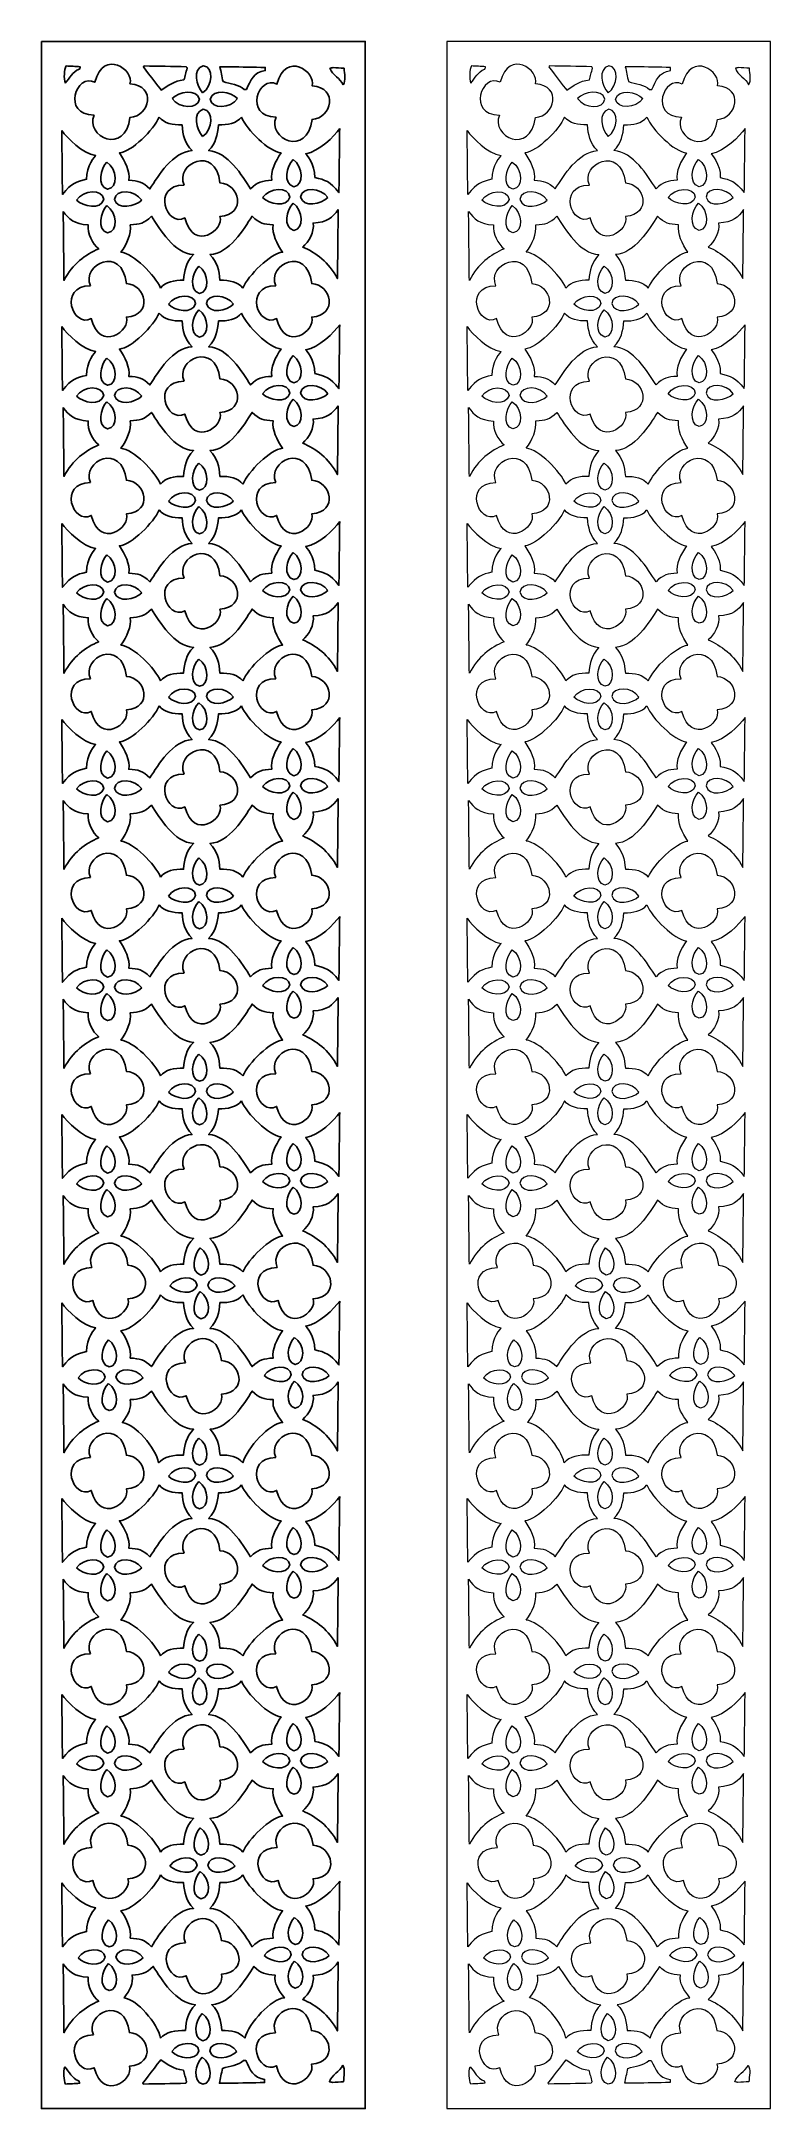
# Model space of a CAD drawing. Header units: centimetres. Extents: x -27.5 to -20.8, y -9.5 to 9.5.
import ezdxf

# ---------------------------------------------------------------- set-up
doc = ezdxf.new("R2010")
doc.units = ezdxf.units.CM
doc.header["$MEASUREMENT"] = 0
doc.layers.add('layer 1', color=7, linetype='Continuous')

msp = doc.modelspace()

# ---------------------------------------------------------------- linework, layer by layer
at = {"layer": 'layer 1', "color": 250}
msp.add_open_spline([(-27.5, 9.5), (-27.5, 9.5), (-24.52381, 9.5), (-24.52381, 9.5), (-24.52381, 9.5), (-24.52381, 9.5), (-24.52381, -9.5), (-24.52381, -9.5), (-24.52381, -9.5), (-24.52381, -9.5), (-27.5, -9.5), (-27.5, -9.5), (-27.5, -9.5), (-27.5, -9.5), (-27.5, 9.5), (-27.5, 9.5)], degree=3, knots=[0, 0, 0, 0, 0.2, 0.2, 0.2, 0.2, 0.4, 0.4, 0.4, 0.4, 0.6, 0.6, 0.6, 0.6, 1, 1, 1, 1], dxfattribs=at)
at = {"layer": 'layer 1', "color": 250, "lineweight": 9}
for points, knots in [([(-23.77503, 9.5), (-23.77503, 9.5), (-20.79884, 9.5), (-20.79884, 9.5), (-20.79884, 9.5), (-20.79884, 9.5), (-20.79884, -9.5), (-20.79884, -9.5), (-20.79884, -9.5), (-20.79884, -9.5), (-23.77503, -9.5), (-23.77503, -9.5), (-23.77503, -9.5), (-23.77503, -9.5), (-23.77503, 9.5), (-23.77503, 9.5)], [0, 0, 0, 0, 0.2, 0.2, 0.2, 0.2, 0.4, 0.4, 0.4, 0.4, 0.6, 0.6, 0.6, 0.6, 1, 1, 1, 1]), ([(-23.29082, 8.82276), (-23.59262, 8.82245), (-23.45316, 9.21356), (-23.28365, 9.12408), (-23.28365, 9.12408), (-23.2037, 9.43845), (-22.91692, 9.23309), (-22.96079, 9.10979), (-22.96079, 9.10979), (-22.71078, 9.0907), (-22.78201, 8.81086), (-22.96079, 8.80123), (-22.96079, 8.80123), (-23.00013, 8.44729), (-23.37765, 8.62358), (-23.29082, 8.82276)], [0, 0, 0, 0, 0.2, 0.2, 0.2, 0.2, 0.4, 0.4, 0.4, 0.4, 0.6, 0.6, 0.6, 0.6, 1, 1, 1, 1]), ([(-21.61802, 8.80459), (-21.91981, 8.80428), (-21.78036, 9.19539), (-21.61085, 9.10591), (-21.61085, 9.10591), (-21.53089, 9.42028), (-21.24411, 9.21492), (-21.28798, 9.09162), (-21.28798, 9.09162), (-21.03797, 9.07253), (-21.1092, 8.79269), (-21.28798, 8.78306), (-21.28798, 8.78306), (-21.32732, 8.42912), (-21.70484, 8.60541), (-21.61802, 8.80459)], [0, 0, 0, 0, 0.2, 0.2, 0.2, 0.2, 0.4, 0.4, 0.4, 0.4, 0.6, 0.6, 0.6, 0.6, 1, 1, 1, 1]), ([(-23.55511, 9.11614), (-23.56957, 9.16362), (-23.56604, 9.23836), (-23.54794, 9.27399), (-23.54794, 9.27399), (-23.50488, 9.2716), (-23.46183, 9.26921), (-23.41879, 9.26682), (-23.41879, 9.26682), (-23.41879, 9.26443), (-23.41879, 9.26202), (-23.41879, 9.25963), (-23.41879, 9.25963), (-23.42118, 9.25485), (-23.42357, 9.25007), (-23.42596, 9.24529), (-23.42596, 9.24529), (-23.49261, 9.21802), (-23.51112, 9.16457), (-23.55511, 9.11614)], [0, 0, 0, 0, 0.16666667, 0.16666667, 0.16666667, 0.16666667, 0.33333333, 0.33333333, 0.33333333, 0.33333333, 0.5, 0.5, 0.5, 0.5, 0.66666667, 0.66666667, 0.66666667, 0.66666667, 1, 1, 1, 1]), ([(-22.4646, 9.14484), (-22.55956, 9.14032), (-22.60941, 9.08823), (-22.67264, 9.05158), (-22.67264, 9.05158), (-22.68776, 9.06939), (-22.8371, 9.26535), (-22.83766, 9.26682), (-22.83766, 9.26682), (-22.83527, 9.26921), (-22.83288, 9.2716), (-22.83049, 9.27399), (-22.83049, 9.27399), (-22.70137, 9.2716), (-22.5722, 9.26921), (-22.44307, 9.26682), (-22.44307, 9.26682), (-22.44068, 9.26202), (-22.43829, 9.25724), (-22.4359, 9.25246), (-22.4359, 9.25246), (-22.44546, 9.2166), (-22.45502, 9.18071), (-22.4646, 9.14484)], [0, 0, 0, 0, 0.14285714, 0.14285714, 0.14285714, 0.14285714, 0.28571429, 0.28571429, 0.28571429, 0.28571429, 0.42857143, 0.42857143, 0.42857143, 0.42857143, 0.57142857, 0.57142857, 0.57142857, 0.57142857, 0.71428571, 0.71428571, 0.71428571, 0.71428571, 1, 1, 1, 1]), ([(-22.29295, 9.02641), (-22.3525, 9.08645), (-22.38807, 9.24743), (-22.28707, 9.27621), (-22.28707, 9.27621), (-22.18957, 9.26562), (-22.19906, 9.08767), (-22.29295, 9.02641)], [0, 0, 0, 0, 0.33333333, 0.33333333, 0.33333333, 0.33333333, 1, 1, 1, 1]), ([(-21.91217, 9.05875), (-21.95658, 9.10416), (-22.0394, 9.10672), (-22.10587, 9.1305), (-22.10587, 9.1305), (-22.11544, 9.17593), (-22.125, 9.22138), (-22.13456, 9.26682), (-22.13456, 9.26682), (-22.10348, 9.26682), (-22.07239, 9.26682), (-22.0413, 9.26682), (-22.0413, 9.26682), (-21.93369, 9.26443), (-21.82606, 9.26202), (-21.71845, 9.25963), (-21.71845, 9.25963), (-21.71845, 9.25007), (-21.71845, 9.2405), (-21.71845, 9.23094), (-21.71845, 9.23094), (-21.82512, 9.22077), (-21.85123, 9.13666), (-21.89064, 9.05875), (-21.89064, 9.05875), (-21.89781, 9.05875), (-21.905, 9.05875), (-21.91217, 9.05875)], [0, 0, 0, 0, 0.125, 0.125, 0.125, 0.125, 0.25, 0.25, 0.25, 0.25, 0.375, 0.375, 0.375, 0.375, 0.5, 0.5, 0.5, 0.5, 0.625, 0.625, 0.625, 0.625, 0.75, 0.75, 0.75, 0.75, 1, 1, 1, 1]), ([(-21.00102, 9.1018), (-21.0268, 9.15722), (-21.10264, 9.18944), (-21.12298, 9.25246), (-21.12298, 9.25246), (-21.11342, 9.25485), (-21.10384, 9.25724), (-21.09428, 9.25963), (-21.09428, 9.25963), (-21.0608, 9.25724), (-21.02732, 9.25485), (-20.99383, 9.25246), (-20.99383, 9.25246), (-20.99012, 9.20285), (-20.97491, 9.13566), (-21.00102, 9.1018)], [0, 0, 0, 0, 0.2, 0.2, 0.2, 0.2, 0.4, 0.4, 0.4, 0.4, 0.6, 0.6, 0.6, 0.6, 1, 1, 1, 1]), ([(-22.57224, 8.97511), (-22.5122, 9.03466), (-22.35121, 9.07022), (-22.32243, 8.96923), (-22.32243, 8.96923), (-22.33303, 8.87173), (-22.51098, 8.88122), (-22.57224, 8.97511)], [0, 0, 0, 0, 0.33333333, 0.33333333, 0.33333333, 0.33333333, 1, 1, 1, 1]), ([(-21.97366, 8.97511), (-22.0337, 9.03466), (-22.19469, 9.07022), (-22.22347, 8.96923), (-22.22347, 8.96923), (-22.21288, 8.87173), (-22.03493, 8.88122), (-21.97366, 8.97511)], [0, 0, 0, 0, 0.33333333, 0.33333333, 0.33333333, 0.33333333, 1, 1, 1, 1]), ([(-22.69288, 8.80406), (-22.64682, 8.74624), (-22.56793, 8.73026), (-22.48236, 8.73231), (-22.48236, 8.73231), (-22.47401, 8.63835), (-22.45879, 8.56764), (-22.39032, 8.49555), (-22.39032, 8.49555), (-22.56853, 8.48486), (-22.69913, 8.26498), (-22.77774, 8.144), (-22.77774, 8.144), (-22.84401, 8.21028), (-22.88288, 8.21661), (-22.97143, 8.22293), (-22.97143, 8.22293), (-22.95864, 8.30402), (-23.0042, 8.39815), (-23.05753, 8.47404), (-23.05753, 8.47404), (-22.94458, 8.48511), (-22.74271, 8.68701), (-22.69288, 8.80406)], [0, 0, 0, 0, 0.14285714, 0.14285714, 0.14285714, 0.14285714, 0.28571429, 0.28571429, 0.28571429, 0.28571429, 0.42857143, 0.42857143, 0.42857143, 0.42857143, 0.57142857, 0.57142857, 0.57142857, 0.57142857, 0.71428571, 0.71428571, 0.71428571, 0.71428571, 1, 1, 1, 1]), ([(-22.29295, 8.62536), (-22.3525, 8.6854), (-22.38807, 8.84639), (-22.28707, 8.87517), (-22.28707, 8.87517), (-22.18957, 8.86457), (-22.19906, 8.68662), (-22.29295, 8.62536)], [0, 0, 0, 0, 0.33333333, 0.33333333, 0.33333333, 0.33333333, 1, 1, 1, 1]), ([(-21.93664, 8.80406), (-21.9827, 8.74624), (-22.06159, 8.73026), (-22.14716, 8.73231), (-22.14716, 8.73231), (-22.15551, 8.63835), (-22.17074, 8.56764), (-22.2392, 8.49555), (-22.2392, 8.49555), (-22.061, 8.48486), (-21.93039, 8.26498), (-21.85179, 8.144), (-21.85179, 8.144), (-21.78551, 8.21028), (-21.74664, 8.21661), (-21.65809, 8.22293), (-21.65809, 8.22293), (-21.67089, 8.30402), (-21.62532, 8.39815), (-21.57199, 8.47404), (-21.57199, 8.47404), (-21.68494, 8.48511), (-21.88681, 8.68701), (-21.93664, 8.80406)], [0, 0, 0, 0, 0.14285714, 0.14285714, 0.14285714, 0.14285714, 0.28571429, 0.28571429, 0.28571429, 0.28571429, 0.42857143, 0.42857143, 0.42857143, 0.42857143, 0.57142857, 0.57142857, 0.57142857, 0.57142857, 0.71428571, 0.71428571, 0.71428571, 0.71428571, 1, 1, 1, 1]), ([(-23.58782, 8.68062), (-23.58543, 8.48692), (-23.58345, 8.28673), (-23.58106, 8.09302), (-23.58106, 8.09302), (-23.49705, 8.19932), (-23.45596, 8.20813), (-23.35976, 8.23234), (-23.35976, 8.23234), (-23.36463, 8.35496), (-23.27665, 8.45021), (-23.27599, 8.45026), (-23.27599, 8.45026), (-23.3999, 8.46945), (-23.53656, 8.61068), (-23.58782, 8.68062)], [0, 0, 0, 0, 0.2, 0.2, 0.2, 0.2, 0.4, 0.4, 0.4, 0.4, 0.6, 0.6, 0.6, 0.6, 1, 1, 1, 1]), ([(-22.46387, 8.17804), (-22.76567, 8.17835), (-22.62621, 7.78724), (-22.4567, 7.87672), (-22.4567, 7.87672), (-22.37674, 7.56235), (-22.08997, 7.76771), (-22.13383, 7.89101), (-22.13383, 7.89101), (-21.88382, 7.9101), (-21.95505, 8.18994), (-22.13383, 8.19957), (-22.13383, 8.19957), (-22.17318, 8.55351), (-22.55069, 8.37722), (-22.46387, 8.17804)], [0, 0, 0, 0, 0.2, 0.2, 0.2, 0.2, 0.4, 0.4, 0.4, 0.4, 0.6, 0.6, 0.6, 0.6, 1, 1, 1, 1]), ([(-21.0339, 8.69757), (-21.03629, 8.50387), (-21.03827, 8.30368), (-21.04066, 8.10997), (-21.04066, 8.10997), (-21.12467, 8.21627), (-21.16576, 8.22508), (-21.26196, 8.24929), (-21.26196, 8.24929), (-21.25709, 8.37191), (-21.34507, 8.46716), (-21.34573, 8.46721), (-21.34573, 8.46721), (-21.22182, 8.4864), (-21.08516, 8.62763), (-21.0339, 8.69757)], [0, 0, 0, 0, 0.2, 0.2, 0.2, 0.2, 0.4, 0.4, 0.4, 0.4, 0.6, 0.6, 0.6, 0.6, 1, 1, 1, 1]), ([(-23.17252, 8.39098), (-23.23207, 8.33094), (-23.26764, 8.16996), (-23.16664, 8.14117), (-23.16664, 8.14117), (-23.06914, 8.15177), (-23.07863, 8.32972), (-23.17252, 8.39098)], [0, 0, 0, 0, 0.33333333, 0.33333333, 0.33333333, 0.33333333, 1, 1, 1, 1]), ([(-21.46222, 8.4131), (-21.52177, 8.35306), (-21.55733, 8.19208), (-21.45634, 8.1633), (-21.45634, 8.1633), (-21.35883, 8.17389), (-21.36833, 8.35184), (-21.46222, 8.4131)], [0, 0, 0, 0, 0.33333333, 0.33333333, 0.33333333, 0.33333333, 1, 1, 1, 1]), ([(-23.45181, 8.04123), (-23.39177, 7.98168), (-23.23078, 7.94612), (-23.202, 8.04711), (-23.202, 8.04711), (-23.2126, 8.14462), (-23.39055, 8.13512), (-23.45181, 8.04123)], [0, 0, 0, 0, 0.33333333, 0.33333333, 0.33333333, 0.33333333, 1, 1, 1, 1]), ([(-23.17252, 7.98994), (-23.23207, 7.9299), (-23.26764, 7.76891), (-23.16664, 7.74013), (-23.16664, 7.74013), (-23.06914, 7.75072), (-23.07863, 7.92868), (-23.17252, 7.98994)], [0, 0, 0, 0, 0.33333333, 0.33333333, 0.33333333, 0.33333333, 1, 1, 1, 1]), ([(-22.85323, 8.04123), (-22.91328, 7.98168), (-23.07426, 7.94612), (-23.10304, 8.04711), (-23.10304, 8.04711), (-23.09245, 8.14462), (-22.9145, 8.13512), (-22.85323, 8.04123)], [0, 0, 0, 0, 0.33333333, 0.33333333, 0.33333333, 0.33333333, 1, 1, 1, 1]), ([(-21.7415, 8.06335), (-21.68146, 8.0038), (-21.52048, 7.96824), (-21.4917, 8.06923), (-21.4917, 8.06923), (-21.50229, 8.16674), (-21.68024, 8.15724), (-21.7415, 8.06335)], [0, 0, 0, 0, 0.33333333, 0.33333333, 0.33333333, 0.33333333, 1, 1, 1, 1]), ([(-21.46222, 8.01206), (-21.52177, 7.95202), (-21.55733, 7.79103), (-21.45634, 7.76225), (-21.45634, 7.76225), (-21.35883, 7.77285), (-21.36833, 7.9508), (-21.46222, 8.01206)], [0, 0, 0, 0, 0.33333333, 0.33333333, 0.33333333, 0.33333333, 1, 1, 1, 1]), ([(-21.14293, 8.06335), (-21.20297, 8.0038), (-21.36395, 7.96824), (-21.39274, 8.06923), (-21.39274, 8.06923), (-21.38214, 8.16674), (-21.20419, 8.15724), (-21.14293, 8.06335)], [0, 0, 0, 0, 0.33333333, 0.33333333, 0.33333333, 0.33333333, 1, 1, 1, 1]), ([(-23.57425, 7.93651), (-23.57186, 7.74281), (-23.56963, 7.497), (-23.56724, 7.30329), (-23.56724, 7.30329), (-23.48819, 7.45403), (-23.36961, 7.54091), (-23.24833, 7.59286), (-23.24833, 7.59286), (-23.30362, 7.63778), (-23.3569, 7.73347), (-23.3441, 7.81258), (-23.3441, 7.81258), (-23.4771, 7.82005), (-23.52299, 7.86657), (-23.57425, 7.93651)], [0, 0, 0, 0, 0.2, 0.2, 0.2, 0.2, 0.4, 0.4, 0.4, 0.4, 0.6, 0.6, 0.6, 0.6, 1, 1, 1, 1]), ([(-22.67933, 7.23214), (-22.63328, 7.28996), (-22.55439, 7.30595), (-22.46882, 7.3039), (-22.46882, 7.3039), (-22.46046, 7.39786), (-22.44524, 7.46856), (-22.37678, 7.54065), (-22.37678, 7.54065), (-22.55498, 7.55135), (-22.68559, 7.77122), (-22.76419, 7.8922), (-22.76419, 7.8922), (-22.83047, 7.82592), (-22.86934, 7.8196), (-22.95789, 7.81327), (-22.95789, 7.81327), (-22.94509, 7.73218), (-22.99066, 7.63805), (-23.04398, 7.56216), (-23.04398, 7.56216), (-22.93104, 7.55109), (-22.72917, 7.34919), (-22.67933, 7.23214)], [0, 0, 0, 0, 0.14285714, 0.14285714, 0.14285714, 0.14285714, 0.28571429, 0.28571429, 0.28571429, 0.28571429, 0.42857143, 0.42857143, 0.42857143, 0.42857143, 0.57142857, 0.57142857, 0.57142857, 0.57142857, 0.71428571, 0.71428571, 0.71428571, 0.71428571, 1, 1, 1, 1]), ([(-21.9231, 7.23214), (-21.96916, 7.28996), (-22.04805, 7.30595), (-22.13361, 7.3039), (-22.13361, 7.3039), (-22.14197, 7.39786), (-22.15719, 7.46856), (-22.22566, 7.54065), (-22.22566, 7.54065), (-22.04745, 7.55135), (-21.91684, 7.77122), (-21.83824, 7.8922), (-21.83824, 7.8922), (-21.77196, 7.82592), (-21.7331, 7.8196), (-21.64454, 7.81327), (-21.64454, 7.81327), (-21.65734, 7.73218), (-21.61178, 7.63805), (-21.55845, 7.56216), (-21.55845, 7.56216), (-21.67139, 7.55109), (-21.87326, 7.34919), (-21.9231, 7.23214)], [0, 0, 0, 0, 0.14285714, 0.14285714, 0.14285714, 0.14285714, 0.28571429, 0.28571429, 0.28571429, 0.28571429, 0.42857143, 0.42857143, 0.42857143, 0.42857143, 0.57142857, 0.57142857, 0.57142857, 0.57142857, 0.71428571, 0.71428571, 0.71428571, 0.71428571, 1, 1, 1, 1]), ([(-21.04748, 7.95346), (-21.04987, 7.75976), (-21.05209, 7.51395), (-21.05448, 7.32024), (-21.05448, 7.32024), (-21.13354, 7.47098), (-21.25211, 7.55786), (-21.3734, 7.60981), (-21.3734, 7.60981), (-21.3181, 7.65473), (-21.26482, 7.75042), (-21.27762, 7.82953), (-21.27762, 7.82953), (-21.14463, 7.83701), (-21.09874, 7.88352), (-21.04748, 7.95346)], [0, 0, 0, 0, 0.2, 0.2, 0.2, 0.2, 0.4, 0.4, 0.4, 0.4, 0.6, 0.6, 0.6, 0.6, 1, 1, 1, 1]), ([(-23.32351, 7.25272), (-23.6253, 7.25303), (-23.48585, 6.86192), (-23.31634, 6.9514), (-23.31634, 6.9514), (-23.23638, 6.63703), (-22.9496, 6.84239), (-22.99347, 6.96569), (-22.99347, 6.96569), (-22.74346, 6.98478), (-22.81469, 7.26462), (-22.99347, 7.27425), (-22.99347, 7.27425), (-23.03281, 7.62819), (-23.41033, 7.4519), (-23.32351, 7.25272)], [0, 0, 0, 0, 0.2, 0.2, 0.2, 0.2, 0.4, 0.4, 0.4, 0.4, 0.6, 0.6, 0.6, 0.6, 1, 1, 1, 1]), ([(-21.62119, 7.25272), (-21.92298, 7.25303), (-21.78353, 6.86192), (-21.61402, 6.9514), (-21.61402, 6.9514), (-21.53406, 6.63703), (-21.24728, 6.84239), (-21.29115, 6.96569), (-21.29115, 6.96569), (-21.04114, 6.98478), (-21.11237, 7.26462), (-21.29115, 7.27425), (-21.29115, 7.27425), (-21.33049, 7.62819), (-21.70801, 7.4519), (-21.62119, 7.25272)], [0, 0, 0, 0, 0.2, 0.2, 0.2, 0.2, 0.4, 0.4, 0.4, 0.4, 0.6, 0.6, 0.6, 0.6, 1, 1, 1, 1]), ([(-22.32843, 7.43313), (-22.38798, 7.37309), (-22.42354, 7.21211), (-22.32255, 7.18332), (-22.32255, 7.18332), (-22.22505, 7.19392), (-22.23454, 7.37187), (-22.32843, 7.43313)], [0, 0, 0, 0, 0.33333333, 0.33333333, 0.33333333, 0.33333333, 1, 1, 1, 1]), ([(-22.60772, 7.08338), (-22.54768, 7.02383), (-22.38669, 6.98827), (-22.35791, 7.08926), (-22.35791, 7.08926), (-22.3685, 7.18677), (-22.54646, 7.17727), (-22.60772, 7.08338)], [0, 0, 0, 0, 0.33333333, 0.33333333, 0.33333333, 0.33333333, 1, 1, 1, 1]), ([(-22.32843, 7.03209), (-22.38798, 6.97205), (-22.42354, 6.81106), (-22.32255, 6.78228), (-22.32255, 6.78228), (-22.22505, 6.79287), (-22.23454, 6.97083), (-22.32843, 7.03209)], [0, 0, 0, 0, 0.33333333, 0.33333333, 0.33333333, 0.33333333, 1, 1, 1, 1]), ([(-22.00914, 7.08338), (-22.06918, 7.02383), (-22.23017, 6.98827), (-22.25895, 7.08926), (-22.25895, 7.08926), (-22.24836, 7.18677), (-22.0704, 7.17727), (-22.00914, 7.08338)], [0, 0, 0, 0, 0.33333333, 0.33333333, 0.33333333, 0.33333333, 1, 1, 1, 1]), ([(-23.58782, 6.8787), (-23.58543, 6.685), (-23.58345, 6.48481), (-23.58106, 6.29109), (-23.58106, 6.29109), (-23.49705, 6.39739), (-23.45596, 6.40621), (-23.35976, 6.43041), (-23.35976, 6.43041), (-23.36463, 6.55304), (-23.27665, 6.64828), (-23.27599, 6.64833), (-23.27599, 6.64833), (-23.3999, 6.66752), (-23.53656, 6.80876), (-23.58782, 6.8787)], [0, 0, 0, 0, 0.2, 0.2, 0.2, 0.2, 0.4, 0.4, 0.4, 0.4, 0.6, 0.6, 0.6, 0.6, 1, 1, 1, 1]), ([(-22.69288, 7.00213), (-22.64682, 6.94432), (-22.56793, 6.92833), (-22.48236, 6.93038), (-22.48236, 6.93038), (-22.47401, 6.83642), (-22.45879, 6.76572), (-22.39032, 6.69363), (-22.39032, 6.69363), (-22.56853, 6.68293), (-22.69913, 6.46306), (-22.77774, 6.34208), (-22.77774, 6.34208), (-22.84401, 6.40836), (-22.88288, 6.41468), (-22.97143, 6.421), (-22.97143, 6.421), (-22.95864, 6.5021), (-23.0042, 6.59623), (-23.05753, 6.67212), (-23.05753, 6.67212), (-22.94458, 6.68318), (-22.74271, 6.88509), (-22.69288, 7.00213)], [0, 0, 0, 0, 0.14285714, 0.14285714, 0.14285714, 0.14285714, 0.28571429, 0.28571429, 0.28571429, 0.28571429, 0.42857143, 0.42857143, 0.42857143, 0.42857143, 0.57142857, 0.57142857, 0.57142857, 0.57142857, 0.71428571, 0.71428571, 0.71428571, 0.71428571, 1, 1, 1, 1]), ([(-21.93664, 7.00213), (-21.9827, 6.94432), (-22.06159, 6.92833), (-22.14716, 6.93038), (-22.14716, 6.93038), (-22.15551, 6.83642), (-22.17074, 6.76572), (-22.2392, 6.69363), (-22.2392, 6.69363), (-22.061, 6.68293), (-21.93039, 6.46306), (-21.85179, 6.34208), (-21.85179, 6.34208), (-21.78551, 6.40836), (-21.74664, 6.41468), (-21.65809, 6.421), (-21.65809, 6.421), (-21.67089, 6.5021), (-21.62532, 6.59623), (-21.57199, 6.67212), (-21.57199, 6.67212), (-21.68494, 6.68318), (-21.88681, 6.88509), (-21.93664, 7.00213)], [0, 0, 0, 0, 0.14285714, 0.14285714, 0.14285714, 0.14285714, 0.28571429, 0.28571429, 0.28571429, 0.28571429, 0.42857143, 0.42857143, 0.42857143, 0.42857143, 0.57142857, 0.57142857, 0.57142857, 0.57142857, 0.71428571, 0.71428571, 0.71428571, 0.71428571, 1, 1, 1, 1]), ([(-21.0339, 6.89565), (-21.03629, 6.70195), (-21.03827, 6.50176), (-21.04066, 6.30804), (-21.04066, 6.30804), (-21.12467, 6.41434), (-21.16576, 6.42316), (-21.26196, 6.44736), (-21.26196, 6.44736), (-21.25709, 6.56999), (-21.34507, 6.66523), (-21.34573, 6.66528), (-21.34573, 6.66528), (-21.22182, 6.68447), (-21.08516, 6.82571), (-21.0339, 6.89565)], [0, 0, 0, 0, 0.2, 0.2, 0.2, 0.2, 0.4, 0.4, 0.4, 0.4, 0.6, 0.6, 0.6, 0.6, 1, 1, 1, 1]), ([(-22.46387, 6.37612), (-22.76567, 6.37642), (-22.62621, 5.98531), (-22.4567, 6.0748), (-22.4567, 6.0748), (-22.37674, 5.76042), (-22.08997, 5.96578), (-22.13383, 6.08909), (-22.13383, 6.08909), (-21.88382, 6.10817), (-21.95505, 6.38802), (-22.13383, 6.39765), (-22.13383, 6.39765), (-22.17318, 6.75158), (-22.55069, 6.57529), (-22.46387, 6.37612)], [0, 0, 0, 0, 0.2, 0.2, 0.2, 0.2, 0.4, 0.4, 0.4, 0.4, 0.6, 0.6, 0.6, 0.6, 1, 1, 1, 1]), ([(-23.17252, 6.58906), (-23.23207, 6.52902), (-23.26764, 6.36803), (-23.16664, 6.33925), (-23.16664, 6.33925), (-23.06914, 6.34984), (-23.07863, 6.5278), (-23.17252, 6.58906)], [0, 0, 0, 0, 0.33333333, 0.33333333, 0.33333333, 0.33333333, 1, 1, 1, 1]), ([(-21.46222, 6.61118), (-21.52177, 6.55114), (-21.55733, 6.39015), (-21.45634, 6.36137), (-21.45634, 6.36137), (-21.35883, 6.37196), (-21.36833, 6.54992), (-21.46222, 6.61118)], [0, 0, 0, 0, 0.33333333, 0.33333333, 0.33333333, 0.33333333, 1, 1, 1, 1]), ([(-23.45181, 6.23931), (-23.39177, 6.17976), (-23.23078, 6.14419), (-23.202, 6.24519), (-23.202, 6.24519), (-23.2126, 6.34269), (-23.39055, 6.3332), (-23.45181, 6.23931)], [0, 0, 0, 0, 0.33333333, 0.33333333, 0.33333333, 0.33333333, 1, 1, 1, 1]), ([(-22.85323, 6.23931), (-22.91328, 6.17976), (-23.07426, 6.14419), (-23.10304, 6.24519), (-23.10304, 6.24519), (-23.09245, 6.34269), (-22.9145, 6.3332), (-22.85323, 6.23931)], [0, 0, 0, 0, 0.33333333, 0.33333333, 0.33333333, 0.33333333, 1, 1, 1, 1]), ([(-21.7415, 6.26143), (-21.68146, 6.20188), (-21.52048, 6.16632), (-21.4917, 6.26731), (-21.4917, 6.26731), (-21.50229, 6.36481), (-21.68024, 6.35532), (-21.7415, 6.26143)], [0, 0, 0, 0, 0.33333333, 0.33333333, 0.33333333, 0.33333333, 1, 1, 1, 1]), ([(-21.14293, 6.26143), (-21.20297, 6.20188), (-21.36395, 6.16632), (-21.39274, 6.26731), (-21.39274, 6.26731), (-21.38214, 6.36481), (-21.20419, 6.35532), (-21.14293, 6.26143)], [0, 0, 0, 0, 0.33333333, 0.33333333, 0.33333333, 0.33333333, 1, 1, 1, 1]), ([(-23.57425, 6.13458), (-23.57186, 5.94088), (-23.56963, 5.69508), (-23.56724, 5.50136), (-23.56724, 5.50136), (-23.48819, 5.65211), (-23.36961, 5.73898), (-23.24833, 5.79094), (-23.24833, 5.79094), (-23.30362, 5.83586), (-23.3569, 5.93154), (-23.3441, 6.01065), (-23.3441, 6.01065), (-23.4771, 6.01813), (-23.52299, 6.06464), (-23.57425, 6.13458)], [0, 0, 0, 0, 0.2, 0.2, 0.2, 0.2, 0.4, 0.4, 0.4, 0.4, 0.6, 0.6, 0.6, 0.6, 1, 1, 1, 1]), ([(-23.17252, 6.18801), (-23.23207, 6.12797), (-23.26764, 5.96699), (-23.16664, 5.93821), (-23.16664, 5.93821), (-23.06914, 5.9488), (-23.07863, 6.12675), (-23.17252, 6.18801)], [0, 0, 0, 0, 0.33333333, 0.33333333, 0.33333333, 0.33333333, 1, 1, 1, 1]), ([(-22.67933, 5.43022), (-22.63328, 5.48804), (-22.55439, 5.50402), (-22.46882, 5.50197), (-22.46882, 5.50197), (-22.46046, 5.59593), (-22.44524, 5.66663), (-22.37678, 5.73873), (-22.37678, 5.73873), (-22.55498, 5.74942), (-22.68559, 5.96929), (-22.76419, 6.09027), (-22.76419, 6.09027), (-22.83047, 6.02399), (-22.86934, 6.01767), (-22.95789, 6.01135), (-22.95789, 6.01135), (-22.94509, 5.93026), (-22.99066, 5.83613), (-23.04398, 5.76024), (-23.04398, 5.76024), (-22.93104, 5.74917), (-22.72917, 5.54726), (-22.67933, 5.43022)], [0, 0, 0, 0, 0.14285714, 0.14285714, 0.14285714, 0.14285714, 0.28571429, 0.28571429, 0.28571429, 0.28571429, 0.42857143, 0.42857143, 0.42857143, 0.42857143, 0.57142857, 0.57142857, 0.57142857, 0.57142857, 0.71428571, 0.71428571, 0.71428571, 0.71428571, 1, 1, 1, 1]), ([(-21.9231, 5.43022), (-21.96916, 5.48804), (-22.04805, 5.50402), (-22.13361, 5.50197), (-22.13361, 5.50197), (-22.14197, 5.59593), (-22.15719, 5.66663), (-22.22566, 5.73873), (-22.22566, 5.73873), (-22.04745, 5.74942), (-21.91684, 5.96929), (-21.83824, 6.09027), (-21.83824, 6.09027), (-21.77196, 6.02399), (-21.7331, 6.01767), (-21.64454, 6.01135), (-21.64454, 6.01135), (-21.65734, 5.93026), (-21.61178, 5.83613), (-21.55845, 5.76024), (-21.55845, 5.76024), (-21.67139, 5.74917), (-21.87326, 5.54726), (-21.9231, 5.43022)], [0, 0, 0, 0, 0.14285714, 0.14285714, 0.14285714, 0.14285714, 0.28571429, 0.28571429, 0.28571429, 0.28571429, 0.42857143, 0.42857143, 0.42857143, 0.42857143, 0.57142857, 0.57142857, 0.57142857, 0.57142857, 0.71428571, 0.71428571, 0.71428571, 0.71428571, 1, 1, 1, 1]), ([(-21.46222, 6.21013), (-21.52177, 6.15009), (-21.55733, 5.98911), (-21.45634, 5.96033), (-21.45634, 5.96033), (-21.35883, 5.97092), (-21.36833, 6.14887), (-21.46222, 6.21013)], [0, 0, 0, 0, 0.33333333, 0.33333333, 0.33333333, 0.33333333, 1, 1, 1, 1]), ([(-21.04748, 6.15153), (-21.04987, 5.95783), (-21.05209, 5.71203), (-21.05448, 5.51831), (-21.05448, 5.51831), (-21.13354, 5.66906), (-21.25211, 5.75593), (-21.3734, 5.80789), (-21.3734, 5.80789), (-21.3181, 5.85281), (-21.26482, 5.94849), (-21.27762, 6.02761), (-21.27762, 6.02761), (-21.14463, 6.03508), (-21.09874, 6.08159), (-21.04748, 6.15153)], [0, 0, 0, 0, 0.2, 0.2, 0.2, 0.2, 0.4, 0.4, 0.4, 0.4, 0.6, 0.6, 0.6, 0.6, 1, 1, 1, 1]), ([(-23.32351, 5.44407), (-23.6253, 5.44437), (-23.48585, 5.05326), (-23.31634, 5.14275), (-23.31634, 5.14275), (-23.23638, 4.82837), (-22.9496, 5.03373), (-22.99347, 5.15704), (-22.99347, 5.15704), (-22.74346, 5.17612), (-22.81469, 5.45597), (-22.99347, 5.46559), (-22.99347, 5.46559), (-23.03281, 5.81953), (-23.41033, 5.64324), (-23.32351, 5.44407)], [0, 0, 0, 0, 0.2, 0.2, 0.2, 0.2, 0.4, 0.4, 0.4, 0.4, 0.6, 0.6, 0.6, 0.6, 1, 1, 1, 1]), ([(-21.62119, 5.44407), (-21.92298, 5.44437), (-21.78353, 5.05326), (-21.61402, 5.14275), (-21.61402, 5.14275), (-21.53406, 4.82837), (-21.24728, 5.03373), (-21.29115, 5.15704), (-21.29115, 5.15704), (-21.04114, 5.17612), (-21.11237, 5.45597), (-21.29115, 5.46559), (-21.29115, 5.46559), (-21.33049, 5.81953), (-21.70801, 5.64324), (-21.62119, 5.44407)], [0, 0, 0, 0, 0.2, 0.2, 0.2, 0.2, 0.4, 0.4, 0.4, 0.4, 0.6, 0.6, 0.6, 0.6, 1, 1, 1, 1]), ([(-22.32843, 5.62448), (-22.38798, 5.56444), (-22.42354, 5.40345), (-22.32255, 5.37467), (-22.32255, 5.37467), (-22.22505, 5.38526), (-22.23454, 5.56322), (-22.32843, 5.62448)], [0, 0, 0, 0, 0.33333333, 0.33333333, 0.33333333, 0.33333333, 1, 1, 1, 1]), ([(-22.60772, 5.27473), (-22.54768, 5.21518), (-22.38669, 5.17961), (-22.35791, 5.28061), (-22.35791, 5.28061), (-22.3685, 5.37811), (-22.54646, 5.36862), (-22.60772, 5.27473)], [0, 0, 0, 0, 0.33333333, 0.33333333, 0.33333333, 0.33333333, 1, 1, 1, 1]), ([(-22.00914, 5.27473), (-22.06918, 5.21518), (-22.23017, 5.17961), (-22.25895, 5.28061), (-22.25895, 5.28061), (-22.24836, 5.37811), (-22.0704, 5.36862), (-22.00914, 5.27473)], [0, 0, 0, 0, 0.33333333, 0.33333333, 0.33333333, 0.33333333, 1, 1, 1, 1]), ([(-22.69288, 5.19348), (-22.64682, 5.13566), (-22.56793, 5.11968), (-22.48236, 5.12173), (-22.48236, 5.12173), (-22.47401, 5.02777), (-22.45879, 4.95706), (-22.39032, 4.88497), (-22.39032, 4.88497), (-22.56853, 4.87428), (-22.69913, 4.6544), (-22.77774, 4.53343), (-22.77774, 4.53343), (-22.84401, 4.5997), (-22.88288, 4.60603), (-22.97143, 4.61235), (-22.97143, 4.61235), (-22.95864, 4.69344), (-23.0042, 4.78757), (-23.05753, 4.86346), (-23.05753, 4.86346), (-22.94458, 4.87453), (-22.74271, 5.07643), (-22.69288, 5.19348)], [0, 0, 0, 0, 0.14285714, 0.14285714, 0.14285714, 0.14285714, 0.28571429, 0.28571429, 0.28571429, 0.28571429, 0.42857143, 0.42857143, 0.42857143, 0.42857143, 0.57142857, 0.57142857, 0.57142857, 0.57142857, 0.71428571, 0.71428571, 0.71428571, 0.71428571, 1, 1, 1, 1]), ([(-22.32843, 5.22343), (-22.38798, 5.16339), (-22.42354, 5.00241), (-22.32255, 4.97363), (-22.32255, 4.97363), (-22.22505, 4.98422), (-22.23454, 5.16217), (-22.32843, 5.22343)], [0, 0, 0, 0, 0.33333333, 0.33333333, 0.33333333, 0.33333333, 1, 1, 1, 1]), ([(-21.93664, 5.19348), (-21.9827, 5.13566), (-22.06159, 5.11968), (-22.14716, 5.12173), (-22.14716, 5.12173), (-22.15551, 5.02777), (-22.17074, 4.95706), (-22.2392, 4.88497), (-22.2392, 4.88497), (-22.061, 4.87428), (-21.93039, 4.6544), (-21.85179, 4.53343), (-21.85179, 4.53343), (-21.78551, 4.5997), (-21.74664, 4.60603), (-21.65809, 4.61235), (-21.65809, 4.61235), (-21.67089, 4.69344), (-21.62532, 4.78757), (-21.57199, 4.86346), (-21.57199, 4.86346), (-21.68494, 4.87453), (-21.88681, 5.07643), (-21.93664, 5.19348)], [0, 0, 0, 0, 0.14285714, 0.14285714, 0.14285714, 0.14285714, 0.28571429, 0.28571429, 0.28571429, 0.28571429, 0.42857143, 0.42857143, 0.42857143, 0.42857143, 0.57142857, 0.57142857, 0.57142857, 0.57142857, 0.71428571, 0.71428571, 0.71428571, 0.71428571, 1, 1, 1, 1]), ([(-23.58782, 5.07004), (-23.58543, 4.87634), (-23.58345, 4.67615), (-23.58106, 4.48244), (-23.58106, 4.48244), (-23.49705, 4.58874), (-23.45596, 4.59755), (-23.35976, 4.62176), (-23.35976, 4.62176), (-23.36463, 4.74438), (-23.27665, 4.83963), (-23.27599, 4.83968), (-23.27599, 4.83968), (-23.3999, 4.85887), (-23.53656, 5.0001), (-23.58782, 5.07004)], [0, 0, 0, 0, 0.2, 0.2, 0.2, 0.2, 0.4, 0.4, 0.4, 0.4, 0.6, 0.6, 0.6, 0.6, 1, 1, 1, 1]), ([(-22.46387, 4.56746), (-22.76567, 4.56777), (-22.62621, 4.17666), (-22.4567, 4.26614), (-22.4567, 4.26614), (-22.37674, 3.95177), (-22.08997, 4.15713), (-22.13383, 4.28043), (-22.13383, 4.28043), (-21.88382, 4.29952), (-21.95505, 4.57936), (-22.13383, 4.58899), (-22.13383, 4.58899), (-22.17318, 4.94293), (-22.55069, 4.76664), (-22.46387, 4.56746)], [0, 0, 0, 0, 0.2, 0.2, 0.2, 0.2, 0.4, 0.4, 0.4, 0.4, 0.6, 0.6, 0.6, 0.6, 1, 1, 1, 1]), ([(-21.0339, 5.08699), (-21.03629, 4.8933), (-21.03827, 4.6931), (-21.04066, 4.49939), (-21.04066, 4.49939), (-21.12467, 4.60569), (-21.16576, 4.6145), (-21.26196, 4.63871), (-21.26196, 4.63871), (-21.25709, 4.76133), (-21.34507, 4.85658), (-21.34573, 4.85663), (-21.34573, 4.85663), (-21.22182, 4.87582), (-21.08516, 5.01705), (-21.0339, 5.08699)], [0, 0, 0, 0, 0.2, 0.2, 0.2, 0.2, 0.4, 0.4, 0.4, 0.4, 0.6, 0.6, 0.6, 0.6, 1, 1, 1, 1]), ([(-23.17252, 4.7804), (-23.23207, 4.72036), (-23.26764, 4.55938), (-23.16664, 4.53059), (-23.16664, 4.53059), (-23.06914, 4.54119), (-23.07863, 4.71914), (-23.17252, 4.7804)], [0, 0, 0, 0, 0.33333333, 0.33333333, 0.33333333, 0.33333333, 1, 1, 1, 1]), ([(-21.46222, 4.80252), (-21.52177, 4.74248), (-21.55733, 4.5815), (-21.45634, 4.55272), (-21.45634, 4.55272), (-21.35883, 4.56331), (-21.36833, 4.74126), (-21.46222, 4.80252)], [0, 0, 0, 0, 0.33333333, 0.33333333, 0.33333333, 0.33333333, 1, 1, 1, 1]), ([(-23.45181, 4.43065), (-23.39177, 4.3711), (-23.23078, 4.33554), (-23.202, 4.43653), (-23.202, 4.43653), (-23.2126, 4.53404), (-23.39055, 4.52454), (-23.45181, 4.43065)], [0, 0, 0, 0, 0.33333333, 0.33333333, 0.33333333, 0.33333333, 1, 1, 1, 1]), ([(-23.17252, 4.37936), (-23.23207, 4.31932), (-23.26764, 4.15833), (-23.16664, 4.12955), (-23.16664, 4.12955), (-23.06914, 4.14015), (-23.07863, 4.3181), (-23.17252, 4.37936)], [0, 0, 0, 0, 0.33333333, 0.33333333, 0.33333333, 0.33333333, 1, 1, 1, 1]), ([(-22.85323, 4.43065), (-22.91328, 4.3711), (-23.07426, 4.33554), (-23.10304, 4.43653), (-23.10304, 4.43653), (-23.09245, 4.53404), (-22.9145, 4.52454), (-22.85323, 4.43065)], [0, 0, 0, 0, 0.33333333, 0.33333333, 0.33333333, 0.33333333, 1, 1, 1, 1]), ([(-21.7415, 4.45277), (-21.68146, 4.39322), (-21.52048, 4.35766), (-21.4917, 4.45865), (-21.4917, 4.45865), (-21.50229, 4.55616), (-21.68024, 4.54666), (-21.7415, 4.45277)], [0, 0, 0, 0, 0.33333333, 0.33333333, 0.33333333, 0.33333333, 1, 1, 1, 1]), ([(-21.46222, 4.40148), (-21.52177, 4.34144), (-21.55733, 4.18046), (-21.45634, 4.15167), (-21.45634, 4.15167), (-21.35883, 4.16227), (-21.36833, 4.34022), (-21.46222, 4.40148)], [0, 0, 0, 0, 0.33333333, 0.33333333, 0.33333333, 0.33333333, 1, 1, 1, 1]), ([(-21.14293, 4.45277), (-21.20297, 4.39322), (-21.36395, 4.35766), (-21.39274, 4.45865), (-21.39274, 4.45865), (-21.38214, 4.55616), (-21.20419, 4.54666), (-21.14293, 4.45277)], [0, 0, 0, 0, 0.33333333, 0.33333333, 0.33333333, 0.33333333, 1, 1, 1, 1]), ([(-23.57425, 4.32593), (-23.57186, 4.13223), (-23.56963, 3.88642), (-23.56724, 3.69271), (-23.56724, 3.69271), (-23.48819, 3.84345), (-23.36961, 3.93033), (-23.24833, 3.98228), (-23.24833, 3.98228), (-23.30362, 4.0272), (-23.3569, 4.12289), (-23.3441, 4.202), (-23.3441, 4.202), (-23.4771, 4.20948), (-23.52299, 4.25599), (-23.57425, 4.32593)], [0, 0, 0, 0, 0.2, 0.2, 0.2, 0.2, 0.4, 0.4, 0.4, 0.4, 0.6, 0.6, 0.6, 0.6, 1, 1, 1, 1]), ([(-22.67933, 3.62156), (-22.63328, 3.67938), (-22.55439, 3.69537), (-22.46882, 3.69332), (-22.46882, 3.69332), (-22.46046, 3.78728), (-22.44524, 3.85798), (-22.37678, 3.93007), (-22.37678, 3.93007), (-22.55498, 3.94077), (-22.68559, 4.16064), (-22.76419, 4.28162), (-22.76419, 4.28162), (-22.83047, 4.21534), (-22.86934, 4.20902), (-22.95789, 4.20269), (-22.95789, 4.20269), (-22.94509, 4.1216), (-22.99066, 4.02747), (-23.04398, 3.95158), (-23.04398, 3.95158), (-22.93104, 3.94051), (-22.72917, 3.73861), (-22.67933, 3.62156)], [0, 0, 0, 0, 0.14285714, 0.14285714, 0.14285714, 0.14285714, 0.28571429, 0.28571429, 0.28571429, 0.28571429, 0.42857143, 0.42857143, 0.42857143, 0.42857143, 0.57142857, 0.57142857, 0.57142857, 0.57142857, 0.71428571, 0.71428571, 0.71428571, 0.71428571, 1, 1, 1, 1]), ([(-21.9231, 3.62156), (-21.96916, 3.67938), (-22.04805, 3.69537), (-22.13361, 3.69332), (-22.13361, 3.69332), (-22.14197, 3.78728), (-22.15719, 3.85798), (-22.22566, 3.93007), (-22.22566, 3.93007), (-22.04745, 3.94077), (-21.91684, 4.16064), (-21.83824, 4.28162), (-21.83824, 4.28162), (-21.77196, 4.21534), (-21.7331, 4.20902), (-21.64454, 4.20269), (-21.64454, 4.20269), (-21.65734, 4.1216), (-21.61178, 4.02747), (-21.55845, 3.95158), (-21.55845, 3.95158), (-21.67139, 3.94051), (-21.87326, 3.73861), (-21.9231, 3.62156)], [0, 0, 0, 0, 0.14285714, 0.14285714, 0.14285714, 0.14285714, 0.28571429, 0.28571429, 0.28571429, 0.28571429, 0.42857143, 0.42857143, 0.42857143, 0.42857143, 0.57142857, 0.57142857, 0.57142857, 0.57142857, 0.71428571, 0.71428571, 0.71428571, 0.71428571, 1, 1, 1, 1]), ([(-21.04748, 4.34288), (-21.04987, 4.14918), (-21.05209, 3.90337), (-21.05448, 3.70966), (-21.05448, 3.70966), (-21.13354, 3.8604), (-21.25211, 3.94728), (-21.3734, 3.99923), (-21.3734, 3.99923), (-21.3181, 4.04415), (-21.26482, 4.13984), (-21.27762, 4.21895), (-21.27762, 4.21895), (-21.14463, 4.22643), (-21.09874, 4.27294), (-21.04748, 4.34288)], [0, 0, 0, 0, 0.2, 0.2, 0.2, 0.2, 0.4, 0.4, 0.4, 0.4, 0.6, 0.6, 0.6, 0.6, 1, 1, 1, 1]), ([(-23.32351, 3.64214), (-23.6253, 3.64245), (-23.48585, 3.25134), (-23.31634, 3.34082), (-23.31634, 3.34082), (-23.23638, 3.02645), (-22.9496, 3.23181), (-22.99347, 3.35511), (-22.99347, 3.35511), (-22.74346, 3.3742), (-22.81469, 3.65404), (-22.99347, 3.66367), (-22.99347, 3.66367), (-23.03281, 4.01761), (-23.41033, 3.84132), (-23.32351, 3.64214)], [0, 0, 0, 0, 0.2, 0.2, 0.2, 0.2, 0.4, 0.4, 0.4, 0.4, 0.6, 0.6, 0.6, 0.6, 1, 1, 1, 1]), ([(-21.62119, 3.64214), (-21.92298, 3.64245), (-21.78353, 3.25134), (-21.61402, 3.34082), (-21.61402, 3.34082), (-21.53406, 3.02645), (-21.24728, 3.23181), (-21.29115, 3.35511), (-21.29115, 3.35511), (-21.04114, 3.3742), (-21.11237, 3.65404), (-21.29115, 3.66367), (-21.29115, 3.66367), (-21.33049, 4.01761), (-21.70801, 3.84132), (-21.62119, 3.64214)], [0, 0, 0, 0, 0.2, 0.2, 0.2, 0.2, 0.4, 0.4, 0.4, 0.4, 0.6, 0.6, 0.6, 0.6, 1, 1, 1, 1]), ([(-22.32843, 3.82255), (-22.38798, 3.76251), (-22.42354, 3.60153), (-22.32255, 3.57274), (-22.32255, 3.57274), (-22.22505, 3.58334), (-22.23454, 3.76129), (-22.32843, 3.82255)], [0, 0, 0, 0, 0.33333333, 0.33333333, 0.33333333, 0.33333333, 1, 1, 1, 1]), ([(-22.60772, 3.4728), (-22.54768, 3.41325), (-22.38669, 3.37769), (-22.35791, 3.47868), (-22.35791, 3.47868), (-22.3685, 3.57619), (-22.54646, 3.56669), (-22.60772, 3.4728)], [0, 0, 0, 0, 0.33333333, 0.33333333, 0.33333333, 0.33333333, 1, 1, 1, 1]), ([(-22.32843, 3.42151), (-22.38798, 3.36147), (-22.42354, 3.20048), (-22.32255, 3.1717), (-22.32255, 3.1717), (-22.22505, 3.1823), (-22.23454, 3.36025), (-22.32843, 3.42151)], [0, 0, 0, 0, 0.33333333, 0.33333333, 0.33333333, 0.33333333, 1, 1, 1, 1]), ([(-22.00914, 3.4728), (-22.06918, 3.41325), (-22.23017, 3.37769), (-22.25895, 3.47868), (-22.25895, 3.47868), (-22.24836, 3.57619), (-22.0704, 3.56669), (-22.00914, 3.4728)], [0, 0, 0, 0, 0.33333333, 0.33333333, 0.33333333, 0.33333333, 1, 1, 1, 1]), ([(-23.58782, 3.26812), (-23.58543, 3.07442), (-23.58345, 2.87423), (-23.58106, 2.68051), (-23.58106, 2.68051), (-23.49705, 2.78681), (-23.45596, 2.79563), (-23.35976, 2.81983), (-23.35976, 2.81983), (-23.36463, 2.94246), (-23.27665, 3.0377), (-23.27599, 3.03775), (-23.27599, 3.03775), (-23.3999, 3.05694), (-23.53656, 3.19818), (-23.58782, 3.26812)], [0, 0, 0, 0, 0.2, 0.2, 0.2, 0.2, 0.4, 0.4, 0.4, 0.4, 0.6, 0.6, 0.6, 0.6, 1, 1, 1, 1]), ([(-22.69288, 3.39156), (-22.64682, 3.33374), (-22.56793, 3.31775), (-22.48236, 3.3198), (-22.48236, 3.3198), (-22.47401, 3.22584), (-22.45879, 3.15514), (-22.39032, 3.08305), (-22.39032, 3.08305), (-22.56853, 3.07235), (-22.69913, 2.85248), (-22.77774, 2.7315), (-22.77774, 2.7315), (-22.84401, 2.79778), (-22.88288, 2.8041), (-22.97143, 2.81042), (-22.97143, 2.81042), (-22.95864, 2.89152), (-23.0042, 2.98565), (-23.05753, 3.06154), (-23.05753, 3.06154), (-22.94458, 3.07261), (-22.74271, 3.27451), (-22.69288, 3.39156)], [0, 0, 0, 0, 0.14285714, 0.14285714, 0.14285714, 0.14285714, 0.28571429, 0.28571429, 0.28571429, 0.28571429, 0.42857143, 0.42857143, 0.42857143, 0.42857143, 0.57142857, 0.57142857, 0.57142857, 0.57142857, 0.71428571, 0.71428571, 0.71428571, 0.71428571, 1, 1, 1, 1]), ([(-21.93664, 3.39156), (-21.9827, 3.33374), (-22.06159, 3.31775), (-22.14716, 3.3198), (-22.14716, 3.3198), (-22.15551, 3.22584), (-22.17074, 3.15514), (-22.2392, 3.08305), (-22.2392, 3.08305), (-22.061, 3.07235), (-21.93039, 2.85248), (-21.85179, 2.7315), (-21.85179, 2.7315), (-21.78551, 2.79778), (-21.74664, 2.8041), (-21.65809, 2.81042), (-21.65809, 2.81042), (-21.67089, 2.89152), (-21.62532, 2.98565), (-21.57199, 3.06154), (-21.57199, 3.06154), (-21.68494, 3.07261), (-21.88681, 3.27451), (-21.93664, 3.39156)], [0, 0, 0, 0, 0.14285714, 0.14285714, 0.14285714, 0.14285714, 0.28571429, 0.28571429, 0.28571429, 0.28571429, 0.42857143, 0.42857143, 0.42857143, 0.42857143, 0.57142857, 0.57142857, 0.57142857, 0.57142857, 0.71428571, 0.71428571, 0.71428571, 0.71428571, 1, 1, 1, 1]), ([(-21.0339, 3.28507), (-21.03629, 3.09137), (-21.03827, 2.89118), (-21.04066, 2.69746), (-21.04066, 2.69746), (-21.12467, 2.80376), (-21.16576, 2.81258), (-21.26196, 2.83678), (-21.26196, 2.83678), (-21.25709, 2.95941), (-21.34507, 3.05465), (-21.34573, 3.05471), (-21.34573, 3.05471), (-21.22182, 3.07389), (-21.08516, 3.21513), (-21.0339, 3.28507)], [0, 0, 0, 0, 0.2, 0.2, 0.2, 0.2, 0.4, 0.4, 0.4, 0.4, 0.6, 0.6, 0.6, 0.6, 1, 1, 1, 1]), ([(-22.46387, 2.76554), (-22.76567, 2.76584), (-22.62621, 2.37473), (-22.4567, 2.46422), (-22.4567, 2.46422), (-22.37674, 2.14984), (-22.08997, 2.35521), (-22.13383, 2.47851), (-22.13383, 2.47851), (-21.88382, 2.49759), (-21.95505, 2.77744), (-22.13383, 2.78707), (-22.13383, 2.78707), (-22.17318, 3.141), (-22.55069, 2.96471), (-22.46387, 2.76554)], [0, 0, 0, 0, 0.2, 0.2, 0.2, 0.2, 0.4, 0.4, 0.4, 0.4, 0.6, 0.6, 0.6, 0.6, 1, 1, 1, 1]), ([(-23.17252, 2.97848), (-23.23207, 2.91844), (-23.26764, 2.75745), (-23.16664, 2.72867), (-23.16664, 2.72867), (-23.06914, 2.73926), (-23.07863, 2.91722), (-23.17252, 2.97848)], [0, 0, 0, 0, 0.33333333, 0.33333333, 0.33333333, 0.33333333, 1, 1, 1, 1]), ([(-21.46222, 3.0006), (-21.52177, 2.94056), (-21.55733, 2.77957), (-21.45634, 2.75079), (-21.45634, 2.75079), (-21.35883, 2.76139), (-21.36833, 2.93934), (-21.46222, 3.0006)], [0, 0, 0, 0, 0.33333333, 0.33333333, 0.33333333, 0.33333333, 1, 1, 1, 1]), ([(-23.45181, 2.62873), (-23.39177, 2.56918), (-23.23078, 2.53361), (-23.202, 2.63461), (-23.202, 2.63461), (-23.2126, 2.73211), (-23.39055, 2.72262), (-23.45181, 2.62873)], [0, 0, 0, 0, 0.33333333, 0.33333333, 0.33333333, 0.33333333, 1, 1, 1, 1]), ([(-22.85323, 2.62873), (-22.91328, 2.56918), (-23.07426, 2.53361), (-23.10304, 2.63461), (-23.10304, 2.63461), (-23.09245, 2.73211), (-22.9145, 2.72262), (-22.85323, 2.62873)], [0, 0, 0, 0, 0.33333333, 0.33333333, 0.33333333, 0.33333333, 1, 1, 1, 1]), ([(-21.7415, 2.65085), (-21.68146, 2.5913), (-21.52048, 2.55574), (-21.4917, 2.65673), (-21.4917, 2.65673), (-21.50229, 2.75423), (-21.68024, 2.74474), (-21.7415, 2.65085)], [0, 0, 0, 0, 0.33333333, 0.33333333, 0.33333333, 0.33333333, 1, 1, 1, 1]), ([(-21.14293, 2.65085), (-21.20297, 2.5913), (-21.36395, 2.55574), (-21.39274, 2.65673), (-21.39274, 2.65673), (-21.38214, 2.75423), (-21.20419, 2.74474), (-21.14293, 2.65085)], [0, 0, 0, 0, 0.33333333, 0.33333333, 0.33333333, 0.33333333, 1, 1, 1, 1]), ([(-23.57425, 2.524), (-23.57186, 2.3303), (-23.56963, 2.0845), (-23.56724, 1.89078), (-23.56724, 1.89078), (-23.48819, 2.04153), (-23.36961, 2.1284), (-23.24833, 2.18036), (-23.24833, 2.18036), (-23.30362, 2.22528), (-23.3569, 2.32096), (-23.3441, 2.40007), (-23.3441, 2.40007), (-23.4771, 2.40755), (-23.52299, 2.45406), (-23.57425, 2.524)], [0, 0, 0, 0, 0.2, 0.2, 0.2, 0.2, 0.4, 0.4, 0.4, 0.4, 0.6, 0.6, 0.6, 0.6, 1, 1, 1, 1]), ([(-23.17252, 2.57743), (-23.23207, 2.51739), (-23.26764, 2.35641), (-23.16664, 2.32763), (-23.16664, 2.32763), (-23.06914, 2.33822), (-23.07863, 2.51617), (-23.17252, 2.57743)], [0, 0, 0, 0, 0.33333333, 0.33333333, 0.33333333, 0.33333333, 1, 1, 1, 1]), ([(-22.67933, 1.81964), (-22.63328, 1.87746), (-22.55439, 1.89344), (-22.46882, 1.89139), (-22.46882, 1.89139), (-22.46046, 1.98535), (-22.44524, 2.05605), (-22.37678, 2.12815), (-22.37678, 2.12815), (-22.55498, 2.13884), (-22.68559, 2.35871), (-22.76419, 2.47969), (-22.76419, 2.47969), (-22.83047, 2.41342), (-22.86934, 2.40709), (-22.95789, 2.40077), (-22.95789, 2.40077), (-22.94509, 2.31968), (-22.99066, 2.22555), (-23.04398, 2.14966), (-23.04398, 2.14966), (-22.93104, 2.13859), (-22.72917, 1.93669), (-22.67933, 1.81964)], [0, 0, 0, 0, 0.14285714, 0.14285714, 0.14285714, 0.14285714, 0.28571429, 0.28571429, 0.28571429, 0.28571429, 0.42857143, 0.42857143, 0.42857143, 0.42857143, 0.57142857, 0.57142857, 0.57142857, 0.57142857, 0.71428571, 0.71428571, 0.71428571, 0.71428571, 1, 1, 1, 1]), ([(-21.9231, 1.81964), (-21.96916, 1.87746), (-22.04805, 1.89344), (-22.13361, 1.89139), (-22.13361, 1.89139), (-22.14197, 1.98535), (-22.15719, 2.05605), (-22.22566, 2.12815), (-22.22566, 2.12815), (-22.04745, 2.13884), (-21.91684, 2.35871), (-21.83824, 2.47969), (-21.83824, 2.47969), (-21.77196, 2.41342), (-21.7331, 2.40709), (-21.64454, 2.40077), (-21.64454, 2.40077), (-21.65734, 2.31968), (-21.61178, 2.22555), (-21.55845, 2.14966), (-21.55845, 2.14966), (-21.67139, 2.13859), (-21.87326, 1.93669), (-21.9231, 1.81964)], [0, 0, 0, 0, 0.14285714, 0.14285714, 0.14285714, 0.14285714, 0.28571429, 0.28571429, 0.28571429, 0.28571429, 0.42857143, 0.42857143, 0.42857143, 0.42857143, 0.57142857, 0.57142857, 0.57142857, 0.57142857, 0.71428571, 0.71428571, 0.71428571, 0.71428571, 1, 1, 1, 1]), ([(-21.46222, 2.59955), (-21.52177, 2.53951), (-21.55733, 2.37853), (-21.45634, 2.34975), (-21.45634, 2.34975), (-21.35883, 2.36034), (-21.36833, 2.53829), (-21.46222, 2.59955)], [0, 0, 0, 0, 0.33333333, 0.33333333, 0.33333333, 0.33333333, 1, 1, 1, 1]), ([(-21.04748, 2.54095), (-21.04987, 2.34726), (-21.05209, 2.10145), (-21.05448, 1.90773), (-21.05448, 1.90773), (-21.13354, 2.05848), (-21.25211, 2.14535), (-21.3734, 2.19731), (-21.3734, 2.19731), (-21.3181, 2.24223), (-21.26482, 2.33792), (-21.27762, 2.41703), (-21.27762, 2.41703), (-21.14463, 2.4245), (-21.09874, 2.47101), (-21.04748, 2.54095)], [0, 0, 0, 0, 0.2, 0.2, 0.2, 0.2, 0.4, 0.4, 0.4, 0.4, 0.6, 0.6, 0.6, 0.6, 1, 1, 1, 1]), ([(-23.32351, 1.81401), (-23.6253, 1.81432), (-23.48585, 1.42321), (-23.31634, 1.51269), (-23.31634, 1.51269), (-23.23638, 1.19832), (-22.9496, 1.40368), (-22.99347, 1.52698), (-22.99347, 1.52698), (-22.74346, 1.54607), (-22.81469, 1.82591), (-22.99347, 1.83554), (-22.99347, 1.83554), (-23.03281, 2.18948), (-23.41033, 2.01319), (-23.32351, 1.81401)], [0, 0, 0, 0, 0.2, 0.2, 0.2, 0.2, 0.4, 0.4, 0.4, 0.4, 0.6, 0.6, 0.6, 0.6, 1, 1, 1, 1]), ([(-21.62119, 1.81401), (-21.92298, 1.81432), (-21.78353, 1.42321), (-21.61402, 1.51269), (-21.61402, 1.51269), (-21.53406, 1.19832), (-21.24728, 1.40368), (-21.29115, 1.52698), (-21.29115, 1.52698), (-21.04114, 1.54607), (-21.11237, 1.82591), (-21.29115, 1.83554), (-21.29115, 1.83554), (-21.33049, 2.18948), (-21.70801, 2.01319), (-21.62119, 1.81401)], [0, 0, 0, 0, 0.2, 0.2, 0.2, 0.2, 0.4, 0.4, 0.4, 0.4, 0.6, 0.6, 0.6, 0.6, 1, 1, 1, 1]), ([(-22.32843, 1.99442), (-22.38798, 1.93438), (-22.42354, 1.7734), (-22.32255, 1.74461), (-22.32255, 1.74461), (-22.22505, 1.75521), (-22.23454, 1.93316), (-22.32843, 1.99442)], [0, 0, 0, 0, 0.33333333, 0.33333333, 0.33333333, 0.33333333, 1, 1, 1, 1]), ([(-22.60772, 1.64467), (-22.54768, 1.58512), (-22.38669, 1.54956), (-22.35791, 1.65055), (-22.35791, 1.65055), (-22.3685, 1.74805), (-22.54646, 1.73856), (-22.60772, 1.64467)], [0, 0, 0, 0, 0.33333333, 0.33333333, 0.33333333, 0.33333333, 1, 1, 1, 1]), ([(-22.00914, 1.64467), (-22.06918, 1.58512), (-22.23017, 1.54956), (-22.25895, 1.65055), (-22.25895, 1.65055), (-22.24836, 1.74805), (-22.0704, 1.73856), (-22.00914, 1.64467)], [0, 0, 0, 0, 0.33333333, 0.33333333, 0.33333333, 0.33333333, 1, 1, 1, 1]), ([(-22.69288, 1.56342), (-22.64682, 1.5056), (-22.56793, 1.48962), (-22.48236, 1.49167), (-22.48236, 1.49167), (-22.47401, 1.39771), (-22.45879, 1.32701), (-22.39032, 1.25492), (-22.39032, 1.25492), (-22.56853, 1.24422), (-22.69913, 1.02435), (-22.77774, 0.90337), (-22.77774, 0.90337), (-22.84401, 0.96965), (-22.88288, 0.97597), (-22.97143, 0.98229), (-22.97143, 0.98229), (-22.95864, 1.06339), (-23.0042, 1.15752), (-23.05753, 1.23341), (-23.05753, 1.23341), (-22.94458, 1.24447), (-22.74271, 1.44638), (-22.69288, 1.56342)], [0, 0, 0, 0, 0.14285714, 0.14285714, 0.14285714, 0.14285714, 0.28571429, 0.28571429, 0.28571429, 0.28571429, 0.42857143, 0.42857143, 0.42857143, 0.42857143, 0.57142857, 0.57142857, 0.57142857, 0.57142857, 0.71428571, 0.71428571, 0.71428571, 0.71428571, 1, 1, 1, 1]), ([(-22.32843, 1.59338), (-22.38798, 1.53334), (-22.42354, 1.37235), (-22.32255, 1.34357), (-22.32255, 1.34357), (-22.22505, 1.35416), (-22.23454, 1.53212), (-22.32843, 1.59338)], [0, 0, 0, 0, 0.33333333, 0.33333333, 0.33333333, 0.33333333, 1, 1, 1, 1]), ([(-21.93664, 1.56342), (-21.9827, 1.5056), (-22.06159, 1.48962), (-22.14716, 1.49167), (-22.14716, 1.49167), (-22.15551, 1.39771), (-22.17074, 1.32701), (-22.2392, 1.25492), (-22.2392, 1.25492), (-22.061, 1.24422), (-21.93039, 1.02435), (-21.85179, 0.90337), (-21.85179, 0.90337), (-21.78551, 0.96965), (-21.74664, 0.97597), (-21.65809, 0.98229), (-21.65809, 0.98229), (-21.67089, 1.06339), (-21.62532, 1.15752), (-21.57199, 1.23341), (-21.57199, 1.23341), (-21.68494, 1.24447), (-21.88681, 1.44638), (-21.93664, 1.56342)], [0, 0, 0, 0, 0.14285714, 0.14285714, 0.14285714, 0.14285714, 0.28571429, 0.28571429, 0.28571429, 0.28571429, 0.42857143, 0.42857143, 0.42857143, 0.42857143, 0.57142857, 0.57142857, 0.57142857, 0.57142857, 0.71428571, 0.71428571, 0.71428571, 0.71428571, 1, 1, 1, 1]), ([(-23.58782, 1.43999), (-23.58543, 1.24629), (-23.58345, 1.0461), (-23.58106, 0.85238), (-23.58106, 0.85238), (-23.49705, 0.95868), (-23.45596, 0.9675), (-23.35976, 0.9917), (-23.35976, 0.9917), (-23.36463, 1.11432), (-23.27665, 1.20957), (-23.27599, 1.20962), (-23.27599, 1.20962), (-23.3999, 1.22881), (-23.53656, 1.37005), (-23.58782, 1.43999)], [0, 0, 0, 0, 0.2, 0.2, 0.2, 0.2, 0.4, 0.4, 0.4, 0.4, 0.6, 0.6, 0.6, 0.6, 1, 1, 1, 1]), ([(-21.0339, 1.45694), (-21.03629, 1.26324), (-21.03827, 1.06305), (-21.04066, 0.86933), (-21.04066, 0.86933), (-21.12467, 0.97563), (-21.16576, 0.98445), (-21.26196, 1.00865), (-21.26196, 1.00865), (-21.25709, 1.13128), (-21.34507, 1.22652), (-21.34573, 1.22657), (-21.34573, 1.22657), (-21.22182, 1.24576), (-21.08516, 1.387), (-21.0339, 1.45694)], [0, 0, 0, 0, 0.2, 0.2, 0.2, 0.2, 0.4, 0.4, 0.4, 0.4, 0.6, 0.6, 0.6, 0.6, 1, 1, 1, 1]), ([(-23.17252, 1.15035), (-23.23207, 1.09031), (-23.26764, 0.92932), (-23.16664, 0.90054), (-23.16664, 0.90054), (-23.06914, 0.91113), (-23.07863, 1.08908), (-23.17252, 1.15035)], [0, 0, 0, 0, 0.33333333, 0.33333333, 0.33333333, 0.33333333, 1, 1, 1, 1]), ([(-22.46387, 0.93741), (-22.76567, 0.93771), (-22.62621, 0.5466), (-22.4567, 0.63609), (-22.4567, 0.63609), (-22.37674, 0.32171), (-22.08997, 0.52707), (-22.13383, 0.65038), (-22.13383, 0.65038), (-21.88382, 0.66946), (-21.95505, 0.94931), (-22.13383, 0.95893), (-22.13383, 0.95893), (-22.17318, 1.31287), (-22.55069, 1.13658), (-22.46387, 0.93741)], [0, 0, 0, 0, 0.2, 0.2, 0.2, 0.2, 0.4, 0.4, 0.4, 0.4, 0.6, 0.6, 0.6, 0.6, 1, 1, 1, 1]), ([(-21.46222, 1.17247), (-21.52177, 1.11243), (-21.55733, 0.95144), (-21.45634, 0.92266), (-21.45634, 0.92266), (-21.35883, 0.93325), (-21.36833, 1.11121), (-21.46222, 1.17247)], [0, 0, 0, 0, 0.33333333, 0.33333333, 0.33333333, 0.33333333, 1, 1, 1, 1]), ([(-23.45181, 0.8006), (-23.39177, 0.74105), (-23.23078, 0.70548), (-23.202, 0.80648), (-23.202, 0.80648), (-23.2126, 0.90398), (-23.39055, 0.89449), (-23.45181, 0.8006)], [0, 0, 0, 0, 0.33333333, 0.33333333, 0.33333333, 0.33333333, 1, 1, 1, 1]), ([(-22.85323, 0.8006), (-22.91328, 0.74105), (-23.07426, 0.70548), (-23.10304, 0.80648), (-23.10304, 0.80648), (-23.09245, 0.90398), (-22.9145, 0.89449), (-22.85323, 0.8006)], [0, 0, 0, 0, 0.33333333, 0.33333333, 0.33333333, 0.33333333, 1, 1, 1, 1]), ([(-21.7415, 0.82272), (-21.68146, 0.76317), (-21.52048, 0.7276), (-21.4917, 0.8286), (-21.4917, 0.8286), (-21.50229, 0.9261), (-21.68024, 0.91661), (-21.7415, 0.82272)], [0, 0, 0, 0, 0.33333333, 0.33333333, 0.33333333, 0.33333333, 1, 1, 1, 1]), ([(-21.46222, 0.77142), (-21.52177, 0.71138), (-21.55733, 0.5504), (-21.45634, 0.52162), (-21.45634, 0.52162), (-21.35883, 0.53221), (-21.36833, 0.71016), (-21.46222, 0.77142)], [0, 0, 0, 0, 0.33333333, 0.33333333, 0.33333333, 0.33333333, 1, 1, 1, 1]), ([(-21.14293, 0.82272), (-21.20297, 0.76317), (-21.36395, 0.7276), (-21.39274, 0.8286), (-21.39274, 0.8286), (-21.38214, 0.9261), (-21.20419, 0.91661), (-21.14293, 0.82272)], [0, 0, 0, 0, 0.33333333, 0.33333333, 0.33333333, 0.33333333, 1, 1, 1, 1]), ([(-23.57425, 0.69587), (-23.57186, 0.50217), (-23.56963, 0.25637), (-23.56724, 0.06265), (-23.56724, 0.06265), (-23.48819, 0.2134), (-23.36961, 0.30027), (-23.24833, 0.35222), (-23.24833, 0.35222), (-23.30362, 0.39715), (-23.3569, 0.49283), (-23.3441, 0.57194), (-23.3441, 0.57194), (-23.4771, 0.57942), (-23.52299, 0.62593), (-23.57425, 0.69587)], [0, 0, 0, 0, 0.2, 0.2, 0.2, 0.2, 0.4, 0.4, 0.4, 0.4, 0.6, 0.6, 0.6, 0.6, 1, 1, 1, 1]), ([(-23.17252, 0.7493), (-23.23207, 0.68926), (-23.26764, 0.52828), (-23.16664, 0.4995), (-23.16664, 0.4995), (-23.06914, 0.51009), (-23.07863, 0.68804), (-23.17252, 0.7493)], [0, 0, 0, 0, 0.33333333, 0.33333333, 0.33333333, 0.33333333, 1, 1, 1, 1]), ([(-22.67933, -0.00849), (-22.63328, 0.04933), (-22.55439, 0.06531), (-22.46882, 0.06326), (-22.46882, 0.06326), (-22.46046, 0.15722), (-22.44524, 0.22792), (-22.37678, 0.30002), (-22.37678, 0.30002), (-22.55498, 0.31071), (-22.68559, 0.53058), (-22.76419, 0.65156), (-22.76419, 0.65156), (-22.83047, 0.58528), (-22.86934, 0.57896), (-22.95789, 0.57264), (-22.95789, 0.57264), (-22.94509, 0.49155), (-22.99066, 0.39742), (-23.04398, 0.32153), (-23.04398, 0.32153), (-22.93104, 0.31046), (-22.72917, 0.10855), (-22.67933, -0.00849)], [0, 0, 0, 0, 0.14285714, 0.14285714, 0.14285714, 0.14285714, 0.28571429, 0.28571429, 0.28571429, 0.28571429, 0.42857143, 0.42857143, 0.42857143, 0.42857143, 0.57142857, 0.57142857, 0.57142857, 0.57142857, 0.71428571, 0.71428571, 0.71428571, 0.71428571, 1, 1, 1, 1]), ([(-21.9231, -0.00849), (-21.96916, 0.04933), (-22.04805, 0.06531), (-22.13361, 0.06326), (-22.13361, 0.06326), (-22.14197, 0.15722), (-22.15719, 0.22792), (-22.22566, 0.30002), (-22.22566, 0.30002), (-22.04745, 0.31071), (-21.91684, 0.53058), (-21.83824, 0.65156), (-21.83824, 0.65156), (-21.77196, 0.58528), (-21.7331, 0.57896), (-21.64454, 0.57264), (-21.64454, 0.57264), (-21.65734, 0.49155), (-21.61178, 0.39742), (-21.55845, 0.32153), (-21.55845, 0.32153), (-21.67139, 0.31046), (-21.87326, 0.10855), (-21.9231, -0.00849)], [0, 0, 0, 0, 0.14285714, 0.14285714, 0.14285714, 0.14285714, 0.28571429, 0.28571429, 0.28571429, 0.28571429, 0.42857143, 0.42857143, 0.42857143, 0.42857143, 0.57142857, 0.57142857, 0.57142857, 0.57142857, 0.71428571, 0.71428571, 0.71428571, 0.71428571, 1, 1, 1, 1]), ([(-21.04748, 0.71282), (-21.04987, 0.51912), (-21.05209, 0.27332), (-21.05448, 0.0796), (-21.05448, 0.0796), (-21.13354, 0.23035), (-21.25211, 0.31722), (-21.3734, 0.36918), (-21.3734, 0.36918), (-21.3181, 0.4141), (-21.26482, 0.50978), (-21.27762, 0.58889), (-21.27762, 0.58889), (-21.14463, 0.59637), (-21.09874, 0.64288), (-21.04748, 0.71282)], [0, 0, 0, 0, 0.2, 0.2, 0.2, 0.2, 0.4, 0.4, 0.4, 0.4, 0.6, 0.6, 0.6, 0.6, 1, 1, 1, 1]), ([(-23.32351, 0.01209), (-23.6253, 0.01239), (-23.48585, -0.37872), (-23.31634, -0.28923), (-23.31634, -0.28923), (-23.23638, -0.60361), (-22.9496, -0.39825), (-22.99347, -0.27495), (-22.99347, -0.27495), (-22.74346, -0.25586), (-22.81469, 0.02399), (-22.99347, 0.03361), (-22.99347, 0.03361), (-23.03281, 0.38755), (-23.41033, 0.21126), (-23.32351, 0.01209)], [0, 0, 0, 0, 0.2, 0.2, 0.2, 0.2, 0.4, 0.4, 0.4, 0.4, 0.6, 0.6, 0.6, 0.6, 1, 1, 1, 1]), ([(-21.62119, 0.01209), (-21.92298, 0.01239), (-21.78353, -0.37872), (-21.61402, -0.28923), (-21.61402, -0.28923), (-21.53406, -0.60361), (-21.24728, -0.39825), (-21.29115, -0.27495), (-21.29115, -0.27495), (-21.04114, -0.25586), (-21.11237, 0.02399), (-21.29115, 0.03361), (-21.29115, 0.03361), (-21.33049, 0.38755), (-21.70801, 0.21126), (-21.62119, 0.01209)], [0, 0, 0, 0, 0.2, 0.2, 0.2, 0.2, 0.4, 0.4, 0.4, 0.4, 0.6, 0.6, 0.6, 0.6, 1, 1, 1, 1]), ([(-22.32843, 0.1925), (-22.38798, 0.13246), (-22.42354, -0.02853), (-22.32255, -0.05731), (-22.32255, -0.05731), (-22.22505, -0.04672), (-22.23454, 0.13123), (-22.32843, 0.1925)], [0, 0, 0, 0, 0.33333333, 0.33333333, 0.33333333, 0.33333333, 1, 1, 1, 1]), ([(-22.60772, -0.15725), (-22.54768, -0.2168), (-22.38669, -0.25237), (-22.35791, -0.15137), (-22.35791, -0.15137), (-22.3685, -0.05387), (-22.54646, -0.06336), (-22.60772, -0.15725)], [0, 0, 0, 0, 0.33333333, 0.33333333, 0.33333333, 0.33333333, 1, 1, 1, 1]), ([(-22.00914, -0.15725), (-22.06918, -0.2168), (-22.23017, -0.25237), (-22.25895, -0.15137), (-22.25895, -0.15137), (-22.24836, -0.05387), (-22.0704, -0.06336), (-22.00914, -0.15725)], [0, 0, 0, 0, 0.33333333, 0.33333333, 0.33333333, 0.33333333, 1, 1, 1, 1]), ([(-23.58782, -0.36194), (-23.58543, -0.55564), (-23.58345, -0.75583), (-23.58106, -0.94954), (-23.58106, -0.94954), (-23.49705, -0.84324), (-23.45596, -0.83443), (-23.35976, -0.81022), (-23.35976, -0.81022), (-23.36463, -0.6876), (-23.27665, -0.59235), (-23.27599, -0.5923), (-23.27599, -0.5923), (-23.3999, -0.57311), (-23.53656, -0.43188), (-23.58782, -0.36194)], [0, 0, 0, 0, 0.2, 0.2, 0.2, 0.2, 0.4, 0.4, 0.4, 0.4, 0.6, 0.6, 0.6, 0.6, 1, 1, 1, 1]), ([(-22.69288, -0.2385), (-22.64682, -0.29632), (-22.56793, -0.31231), (-22.48236, -0.31025), (-22.48236, -0.31025), (-22.47401, -0.40421), (-22.45879, -0.47492), (-22.39032, -0.54701), (-22.39032, -0.54701), (-22.56853, -0.5577), (-22.69913, -0.77758), (-22.77774, -0.89856), (-22.77774, -0.89856), (-22.84401, -0.83228), (-22.88288, -0.82595), (-22.97143, -0.81963), (-22.97143, -0.81963), (-22.95864, -0.73854), (-23.0042, -0.64441), (-23.05753, -0.56852), (-23.05753, -0.56852), (-22.94458, -0.55745), (-22.74271, -0.35555), (-22.69288, -0.2385)], [0, 0, 0, 0, 0.14285714, 0.14285714, 0.14285714, 0.14285714, 0.28571429, 0.28571429, 0.28571429, 0.28571429, 0.42857143, 0.42857143, 0.42857143, 0.42857143, 0.57142857, 0.57142857, 0.57142857, 0.57142857, 0.71428571, 0.71428571, 0.71428571, 0.71428571, 1, 1, 1, 1]), ([(-22.32843, -0.20855), (-22.38798, -0.26859), (-22.42354, -0.42957), (-22.32255, -0.45835), (-22.32255, -0.45835), (-22.22505, -0.44776), (-22.23454, -0.26981), (-22.32843, -0.20855)], [0, 0, 0, 0, 0.33333333, 0.33333333, 0.33333333, 0.33333333, 1, 1, 1, 1]), ([(-21.93664, -0.2385), (-21.9827, -0.29632), (-22.06159, -0.31231), (-22.14716, -0.31025), (-22.14716, -0.31025), (-22.15551, -0.40421), (-22.17074, -0.47492), (-22.2392, -0.54701), (-22.2392, -0.54701), (-22.061, -0.5577), (-21.93039, -0.77758), (-21.85179, -0.89856), (-21.85179, -0.89856), (-21.78551, -0.83228), (-21.74664, -0.82595), (-21.65809, -0.81963), (-21.65809, -0.81963), (-21.67089, -0.73854), (-21.62532, -0.64441), (-21.57199, -0.56852), (-21.57199, -0.56852), (-21.68494, -0.55745), (-21.88681, -0.35555), (-21.93664, -0.2385)], [0, 0, 0, 0, 0.14285714, 0.14285714, 0.14285714, 0.14285714, 0.28571429, 0.28571429, 0.28571429, 0.28571429, 0.42857143, 0.42857143, 0.42857143, 0.42857143, 0.57142857, 0.57142857, 0.57142857, 0.57142857, 0.71428571, 0.71428571, 0.71428571, 0.71428571, 1, 1, 1, 1]), ([(-21.0339, -0.34499), (-21.03629, -0.53869), (-21.03827, -0.73888), (-21.04066, -0.93259), (-21.04066, -0.93259), (-21.12467, -0.82629), (-21.16576, -0.81748), (-21.26196, -0.79327), (-21.26196, -0.79327), (-21.25709, -0.67065), (-21.34507, -0.5754), (-21.34573, -0.57535), (-21.34573, -0.57535), (-21.22182, -0.55616), (-21.08516, -0.41493), (-21.0339, -0.34499)], [0, 0, 0, 0, 0.2, 0.2, 0.2, 0.2, 0.4, 0.4, 0.4, 0.4, 0.6, 0.6, 0.6, 0.6, 1, 1, 1, 1]), ([(-22.46387, -0.86452), (-22.76567, -0.86421), (-22.62621, -1.25532), (-22.4567, -1.16584), (-22.4567, -1.16584), (-22.37674, -1.48021), (-22.08997, -1.27485), (-22.13383, -1.15155), (-22.13383, -1.15155), (-21.88382, -1.13246), (-21.95505, -0.85262), (-22.13383, -0.84299), (-22.13383, -0.84299), (-22.17318, -0.48905), (-22.55069, -0.66534), (-22.46387, -0.86452)], [0, 0, 0, 0, 0.2, 0.2, 0.2, 0.2, 0.4, 0.4, 0.4, 0.4, 0.6, 0.6, 0.6, 0.6, 1, 1, 1, 1]), ([(-23.17252, -0.65158), (-23.23207, -0.71162), (-23.26764, -0.8726), (-23.16664, -0.90139), (-23.16664, -0.90139), (-23.06914, -0.89079), (-23.07863, -0.71284), (-23.17252, -0.65158)], [0, 0, 0, 0, 0.33333333, 0.33333333, 0.33333333, 0.33333333, 1, 1, 1, 1]), ([(-21.46222, -0.62946), (-21.52177, -0.6895), (-21.55733, -0.85048), (-21.45634, -0.87927), (-21.45634, -0.87927), (-21.35883, -0.86867), (-21.36833, -0.69072), (-21.46222, -0.62946)], [0, 0, 0, 0, 0.33333333, 0.33333333, 0.33333333, 0.33333333, 1, 1, 1, 1]), ([(-23.45181, -1.00133), (-23.39177, -1.06088), (-23.23078, -1.09644), (-23.202, -0.99545), (-23.202, -0.99545), (-23.2126, -0.89795), (-23.39055, -0.90744), (-23.45181, -1.00133)], [0, 0, 0, 0, 0.33333333, 0.33333333, 0.33333333, 0.33333333, 1, 1, 1, 1]), ([(-22.85323, -1.00133), (-22.91328, -1.06088), (-23.07426, -1.09644), (-23.10304, -0.99545), (-23.10304, -0.99545), (-23.09245, -0.89795), (-22.9145, -0.90744), (-22.85323, -1.00133)], [0, 0, 0, 0, 0.33333333, 0.33333333, 0.33333333, 0.33333333, 1, 1, 1, 1]), ([(-21.7415, -0.97921), (-21.68146, -1.03876), (-21.52048, -1.07432), (-21.4917, -0.97333), (-21.4917, -0.97333), (-21.50229, -0.87582), (-21.68024, -0.88532), (-21.7415, -0.97921)], [0, 0, 0, 0, 0.33333333, 0.33333333, 0.33333333, 0.33333333, 1, 1, 1, 1]), ([(-21.14293, -0.97921), (-21.20297, -1.03876), (-21.36395, -1.07432), (-21.39274, -0.97333), (-21.39274, -0.97333), (-21.38214, -0.87582), (-21.20419, -0.88532), (-21.14293, -0.97921)], [0, 0, 0, 0, 0.33333333, 0.33333333, 0.33333333, 0.33333333, 1, 1, 1, 1]), ([(-23.57425, -1.10605), (-23.57186, -1.29975), (-23.56963, -1.54556), (-23.56724, -1.73927), (-23.56724, -1.73927), (-23.48819, -1.58853), (-23.36961, -1.50165), (-23.24833, -1.4497), (-23.24833, -1.4497), (-23.30362, -1.40478), (-23.3569, -1.30909), (-23.3441, -1.22998), (-23.3441, -1.22998), (-23.4771, -1.22251), (-23.52299, -1.17599), (-23.57425, -1.10605)], [0, 0, 0, 0, 0.2, 0.2, 0.2, 0.2, 0.4, 0.4, 0.4, 0.4, 0.6, 0.6, 0.6, 0.6, 1, 1, 1, 1]), ([(-23.17252, -1.05262), (-23.23207, -1.11266), (-23.26764, -1.27365), (-23.16664, -1.30243), (-23.16664, -1.30243), (-23.06914, -1.29184), (-23.07863, -1.11388), (-23.17252, -1.05262)], [0, 0, 0, 0, 0.33333333, 0.33333333, 0.33333333, 0.33333333, 1, 1, 1, 1]), ([(-21.46222, -1.0305), (-21.52177, -1.09054), (-21.55733, -1.25153), (-21.45634, -1.28031), (-21.45634, -1.28031), (-21.35883, -1.26971), (-21.36833, -1.09176), (-21.46222, -1.0305)], [0, 0, 0, 0, 0.33333333, 0.33333333, 0.33333333, 0.33333333, 1, 1, 1, 1]), ([(-21.04748, -1.0891), (-21.04987, -1.2828), (-21.05209, -1.52861), (-21.05448, -1.72232), (-21.05448, -1.72232), (-21.13354, -1.57158), (-21.25211, -1.4847), (-21.3734, -1.43275), (-21.3734, -1.43275), (-21.3181, -1.38783), (-21.26482, -1.29214), (-21.27762, -1.21303), (-21.27762, -1.21303), (-21.14463, -1.20555), (-21.09874, -1.15904), (-21.04748, -1.0891)], [0, 0, 0, 0, 0.2, 0.2, 0.2, 0.2, 0.4, 0.4, 0.4, 0.4, 0.6, 0.6, 0.6, 0.6, 1, 1, 1, 1]), ([(-22.67933, -1.81042), (-22.63328, -1.7526), (-22.55439, -1.73661), (-22.46882, -1.73866), (-22.46882, -1.73866), (-22.46046, -1.6447), (-22.44524, -1.574), (-22.37678, -1.50191), (-22.37678, -1.50191), (-22.55498, -1.49121), (-22.68559, -1.27134), (-22.76419, -1.15036), (-22.76419, -1.15036), (-22.83047, -1.21664), (-22.86934, -1.22296), (-22.95789, -1.22929), (-22.95789, -1.22929), (-22.94509, -1.31038), (-22.99066, -1.40451), (-23.04398, -1.4804), (-23.04398, -1.4804), (-22.93104, -1.49147), (-22.72917, -1.69337), (-22.67933, -1.81042)], [0, 0, 0, 0, 0.14285714, 0.14285714, 0.14285714, 0.14285714, 0.28571429, 0.28571429, 0.28571429, 0.28571429, 0.42857143, 0.42857143, 0.42857143, 0.42857143, 0.57142857, 0.57142857, 0.57142857, 0.57142857, 0.71428571, 0.71428571, 0.71428571, 0.71428571, 1, 1, 1, 1]), ([(-21.9231, -1.81042), (-21.96916, -1.7526), (-22.04805, -1.73661), (-22.13361, -1.73866), (-22.13361, -1.73866), (-22.14197, -1.6447), (-22.15719, -1.574), (-22.22566, -1.50191), (-22.22566, -1.50191), (-22.04745, -1.49121), (-21.91684, -1.27134), (-21.83824, -1.15036), (-21.83824, -1.15036), (-21.77196, -1.21664), (-21.7331, -1.22296), (-21.64454, -1.22929), (-21.64454, -1.22929), (-21.65734, -1.31038), (-21.61178, -1.40451), (-21.55845, -1.4804), (-21.55845, -1.4804), (-21.67139, -1.49147), (-21.87326, -1.69337), (-21.9231, -1.81042)], [0, 0, 0, 0, 0.14285714, 0.14285714, 0.14285714, 0.14285714, 0.28571429, 0.28571429, 0.28571429, 0.28571429, 0.42857143, 0.42857143, 0.42857143, 0.42857143, 0.57142857, 0.57142857, 0.57142857, 0.57142857, 0.71428571, 0.71428571, 0.71428571, 0.71428571, 1, 1, 1, 1]), ([(-23.30993, -1.7698), (-23.61172, -1.7695), (-23.47227, -2.16061), (-23.30276, -2.07112), (-23.30276, -2.07112), (-23.2228, -2.3855), (-22.93602, -2.18014), (-22.97989, -2.05683), (-22.97989, -2.05683), (-22.72988, -2.03775), (-22.80111, -1.7579), (-22.97989, -1.74827), (-22.97989, -1.74827), (-23.01924, -1.39434), (-23.39675, -1.57063), (-23.30993, -1.7698)], [0, 0, 0, 0, 0.2, 0.2, 0.2, 0.2, 0.4, 0.4, 0.4, 0.4, 0.6, 0.6, 0.6, 0.6, 1, 1, 1, 1]), ([(-21.60761, -1.7698), (-21.9094, -1.7695), (-21.76995, -2.16061), (-21.60044, -2.07112), (-21.60044, -2.07112), (-21.52048, -2.3855), (-21.2337, -2.18014), (-21.27757, -2.05683), (-21.27757, -2.05683), (-21.02756, -2.03775), (-21.09879, -1.7579), (-21.27757, -1.74827), (-21.27757, -1.74827), (-21.31692, -1.39434), (-21.69443, -1.57063), (-21.60761, -1.7698)], [0, 0, 0, 0, 0.2, 0.2, 0.2, 0.2, 0.4, 0.4, 0.4, 0.4, 0.6, 0.6, 0.6, 0.6, 1, 1, 1, 1]), ([(-22.31485, -1.58939), (-22.3744, -1.64943), (-22.40997, -1.81042), (-22.30897, -1.8392), (-22.30897, -1.8392), (-22.21147, -1.82861), (-22.22096, -1.65065), (-22.31485, -1.58939)], [0, 0, 0, 0, 0.33333333, 0.33333333, 0.33333333, 0.33333333, 1, 1, 1, 1]), ([(-22.59414, -1.93914), (-22.5341, -1.99869), (-22.37311, -2.03426), (-22.34433, -1.93326), (-22.34433, -1.93326), (-22.35493, -1.83576), (-22.53288, -1.84525), (-22.59414, -1.93914)], [0, 0, 0, 0, 0.33333333, 0.33333333, 0.33333333, 0.33333333, 1, 1, 1, 1]), ([(-21.99557, -1.93914), (-22.05561, -1.99869), (-22.21659, -2.03426), (-22.24537, -1.93326), (-22.24537, -1.93326), (-22.23478, -1.83576), (-22.05683, -1.84525), (-21.99557, -1.93914)], [0, 0, 0, 0, 0.33333333, 0.33333333, 0.33333333, 0.33333333, 1, 1, 1, 1]), ([(-22.6793, -2.02039), (-22.63324, -2.07821), (-22.55435, -2.09419), (-22.46879, -2.09214), (-22.46879, -2.09214), (-22.46043, -2.1861), (-22.44521, -2.2568), (-22.37674, -2.3289), (-22.37674, -2.3289), (-22.55495, -2.33959), (-22.68556, -2.55946), (-22.76416, -2.68044), (-22.76416, -2.68044), (-22.83044, -2.61417), (-22.8693, -2.60784), (-22.95786, -2.60152), (-22.95786, -2.60152), (-22.94506, -2.52043), (-22.99062, -2.4263), (-23.04395, -2.35041), (-23.04395, -2.35041), (-22.93101, -2.33934), (-22.72914, -2.13744), (-22.6793, -2.02039)], [0, 0, 0, 0, 0.14285714, 0.14285714, 0.14285714, 0.14285714, 0.28571429, 0.28571429, 0.28571429, 0.28571429, 0.42857143, 0.42857143, 0.42857143, 0.42857143, 0.57142857, 0.57142857, 0.57142857, 0.57142857, 0.71428571, 0.71428571, 0.71428571, 0.71428571, 1, 1, 1, 1]), ([(-22.31485, -1.99044), (-22.3744, -2.05048), (-22.40997, -2.21146), (-22.30897, -2.24024), (-22.30897, -2.24024), (-22.21147, -2.22965), (-22.22096, -2.0517), (-22.31485, -1.99044)], [0, 0, 0, 0, 0.33333333, 0.33333333, 0.33333333, 0.33333333, 1, 1, 1, 1]), ([(-21.92307, -2.02039), (-21.96912, -2.07821), (-22.04801, -2.09419), (-22.13358, -2.09214), (-22.13358, -2.09214), (-22.14194, -2.1861), (-22.15716, -2.2568), (-22.22562, -2.3289), (-22.22562, -2.3289), (-22.04742, -2.33959), (-21.91681, -2.55946), (-21.83821, -2.68044), (-21.83821, -2.68044), (-21.77193, -2.61417), (-21.73306, -2.60784), (-21.64451, -2.60152), (-21.64451, -2.60152), (-21.65731, -2.52043), (-21.61174, -2.4263), (-21.55842, -2.35041), (-21.55842, -2.35041), (-21.67136, -2.33934), (-21.87323, -2.13744), (-21.92307, -2.02039)], [0, 0, 0, 0, 0.14285714, 0.14285714, 0.14285714, 0.14285714, 0.28571429, 0.28571429, 0.28571429, 0.28571429, 0.42857143, 0.42857143, 0.42857143, 0.42857143, 0.57142857, 0.57142857, 0.57142857, 0.57142857, 0.71428571, 0.71428571, 0.71428571, 0.71428571, 1, 1, 1, 1]), ([(-21.0339, -2.07711), (-21.03629, -2.27081), (-21.03827, -2.471), (-21.04066, -2.66471), (-21.04066, -2.66471), (-21.12467, -2.55841), (-21.16576, -2.5496), (-21.26196, -2.52539), (-21.26196, -2.52539), (-21.25709, -2.40277), (-21.34507, -2.30752), (-21.34573, -2.30747), (-21.34573, -2.30747), (-21.22182, -2.28828), (-21.08516, -2.14705), (-21.0339, -2.07711)], [0, 0, 0, 0, 0.2, 0.2, 0.2, 0.2, 0.4, 0.4, 0.4, 0.4, 0.6, 0.6, 0.6, 0.6, 1, 1, 1, 1]), ([(-23.58782, -2.09406), (-23.58543, -2.28776), (-23.58345, -2.48795), (-23.58106, -2.68166), (-23.58106, -2.68166), (-23.49705, -2.57536), (-23.45596, -2.56655), (-23.35976, -2.54234), (-23.35976, -2.54234), (-23.36463, -2.41972), (-23.27665, -2.32447), (-23.27599, -2.32442), (-23.27599, -2.32442), (-23.3999, -2.30523), (-23.53656, -2.164), (-23.58782, -2.09406)], [0, 0, 0, 0, 0.2, 0.2, 0.2, 0.2, 0.4, 0.4, 0.4, 0.4, 0.6, 0.6, 0.6, 0.6, 1, 1, 1, 1]), ([(-22.45029, -2.64641), (-22.75209, -2.6461), (-22.61263, -3.03721), (-22.44312, -2.94773), (-22.44312, -2.94773), (-22.36316, -3.2621), (-22.07639, -3.05674), (-22.12026, -2.93344), (-22.12026, -2.93344), (-21.87025, -2.91435), (-21.94147, -2.63451), (-22.12026, -2.62488), (-22.12026, -2.62488), (-22.1596, -2.27094), (-22.53712, -2.44723), (-22.45029, -2.64641)], [0, 0, 0, 0, 0.2, 0.2, 0.2, 0.2, 0.4, 0.4, 0.4, 0.4, 0.6, 0.6, 0.6, 0.6, 1, 1, 1, 1]), ([(-23.15895, -2.43347), (-23.21849, -2.49351), (-23.25406, -2.65449), (-23.15306, -2.68327), (-23.15306, -2.68327), (-23.05556, -2.67268), (-23.06505, -2.49473), (-23.15895, -2.43347)], [0, 0, 0, 0, 0.33333333, 0.33333333, 0.33333333, 0.33333333, 1, 1, 1, 1]), ([(-21.44864, -2.41135), (-21.50819, -2.47139), (-21.54375, -2.63237), (-21.44276, -2.66115), (-21.44276, -2.66115), (-21.34526, -2.65056), (-21.35475, -2.47261), (-21.44864, -2.41135)], [0, 0, 0, 0, 0.33333333, 0.33333333, 0.33333333, 0.33333333, 1, 1, 1, 1]), ([(-21.72793, -2.7611), (-21.66789, -2.82065), (-21.5069, -2.85621), (-21.47812, -2.75521), (-21.47812, -2.75521), (-21.48871, -2.65771), (-21.66666, -2.66721), (-21.72793, -2.7611)], [0, 0, 0, 0, 0.33333333, 0.33333333, 0.33333333, 0.33333333, 1, 1, 1, 1]), ([(-21.12935, -2.7611), (-21.18939, -2.82065), (-21.35038, -2.85621), (-21.37916, -2.75521), (-21.37916, -2.75521), (-21.36856, -2.65771), (-21.19061, -2.66721), (-21.12935, -2.7611)], [0, 0, 0, 0, 0.33333333, 0.33333333, 0.33333333, 0.33333333, 1, 1, 1, 1]), ([(-23.57425, -2.83817), (-23.57186, -3.03187), (-23.56963, -3.27768), (-23.56724, -3.47139), (-23.56724, -3.47139), (-23.48819, -3.32065), (-23.36961, -3.23378), (-23.24833, -3.18182), (-23.24833, -3.18182), (-23.30362, -3.1369), (-23.3569, -3.04121), (-23.3441, -2.9621), (-23.3441, -2.9621), (-23.4771, -2.95463), (-23.52299, -2.90811), (-23.57425, -2.83817)], [0, 0, 0, 0, 0.2, 0.2, 0.2, 0.2, 0.4, 0.4, 0.4, 0.4, 0.6, 0.6, 0.6, 0.6, 1, 1, 1, 1]), ([(-23.43823, -2.78322), (-23.37819, -2.84277), (-23.21721, -2.87833), (-23.18842, -2.77734), (-23.18842, -2.77734), (-23.19902, -2.67983), (-23.37697, -2.68933), (-23.43823, -2.78322)], [0, 0, 0, 0, 0.33333333, 0.33333333, 0.33333333, 0.33333333, 1, 1, 1, 1]), ([(-23.15895, -2.83451), (-23.21849, -2.89455), (-23.25406, -3.05554), (-23.15306, -3.08432), (-23.15306, -3.08432), (-23.05556, -3.07372), (-23.06505, -2.89577), (-23.15895, -2.83451)], [0, 0, 0, 0, 0.33333333, 0.33333333, 0.33333333, 0.33333333, 1, 1, 1, 1]), ([(-22.83966, -2.78322), (-22.8997, -2.84277), (-23.06068, -2.87833), (-23.08946, -2.77734), (-23.08946, -2.77734), (-23.07887, -2.67983), (-22.90092, -2.68933), (-22.83966, -2.78322)], [0, 0, 0, 0, 0.33333333, 0.33333333, 0.33333333, 0.33333333, 1, 1, 1, 1]), ([(-21.44864, -2.81239), (-21.50819, -2.87243), (-21.54375, -3.03341), (-21.44276, -3.0622), (-21.44276, -3.0622), (-21.34526, -3.0516), (-21.35475, -2.87365), (-21.44864, -2.81239)], [0, 0, 0, 0, 0.33333333, 0.33333333, 0.33333333, 0.33333333, 1, 1, 1, 1]), ([(-21.04748, -2.82122), (-21.04987, -3.01492), (-21.05209, -3.26073), (-21.05448, -3.45444), (-21.05448, -3.45444), (-21.13354, -3.3037), (-21.25211, -3.21682), (-21.3734, -3.16487), (-21.3734, -3.16487), (-21.3181, -3.11995), (-21.26482, -3.02426), (-21.27762, -2.94515), (-21.27762, -2.94515), (-21.14463, -2.93768), (-21.09874, -2.89116), (-21.04748, -2.82122)], [0, 0, 0, 0, 0.2, 0.2, 0.2, 0.2, 0.4, 0.4, 0.4, 0.4, 0.6, 0.6, 0.6, 0.6, 1, 1, 1, 1]), ([(-22.6972, -3.5649), (-22.65114, -3.50708), (-22.5541, -3.49109), (-22.46853, -3.49314), (-22.46853, -3.49314), (-22.46018, -3.39918), (-22.44495, -3.32848), (-22.37649, -3.25639), (-22.37649, -3.25639), (-22.55469, -3.24569), (-22.6853, -3.02582), (-22.7639, -2.90484), (-22.7639, -2.90484), (-22.83018, -2.97112), (-22.86905, -2.97744), (-22.9576, -2.98377), (-22.9576, -2.98377), (-22.9448, -3.06486), (-22.97696, -3.11841), (-23.03029, -3.1943), (-23.03029, -3.1943), (-22.91734, -3.20537), (-22.7211, -3.42702), (-22.6972, -3.5649)], [0, 0, 0, 0, 0.14285714, 0.14285714, 0.14285714, 0.14285714, 0.28571429, 0.28571429, 0.28571429, 0.28571429, 0.42857143, 0.42857143, 0.42857143, 0.42857143, 0.57142857, 0.57142857, 0.57142857, 0.57142857, 0.71428571, 0.71428571, 0.71428571, 0.71428571, 1, 1, 1, 1]), ([(-21.92281, -3.5649), (-21.96887, -3.50708), (-22.04776, -3.49109), (-22.13333, -3.49314), (-22.13333, -3.49314), (-22.14168, -3.39918), (-22.1569, -3.32848), (-22.22537, -3.25639), (-22.22537, -3.25639), (-22.04716, -3.24569), (-21.91656, -3.02582), (-21.83795, -2.90484), (-21.83795, -2.90484), (-21.77168, -2.97112), (-21.73281, -2.97744), (-21.64426, -2.98377), (-21.64426, -2.98377), (-21.65705, -3.06486), (-21.61174, -3.11793), (-21.55842, -3.19382), (-21.55842, -3.19382), (-21.67848, -3.2032), (-21.88399, -3.42232), (-21.92281, -3.5649)], [0, 0, 0, 0, 0.14285714, 0.14285714, 0.14285714, 0.14285714, 0.28571429, 0.28571429, 0.28571429, 0.28571429, 0.42857143, 0.42857143, 0.42857143, 0.42857143, 0.57142857, 0.57142857, 0.57142857, 0.57142857, 0.71428571, 0.71428571, 0.71428571, 0.71428571, 1, 1, 1, 1]), ([(-23.32351, -3.51684), (-23.6253, -3.51654), (-23.48585, -3.90765), (-23.31634, -3.81816), (-23.31634, -3.81816), (-23.23638, -4.13253), (-22.9496, -3.92717), (-22.99347, -3.80387), (-22.99347, -3.80387), (-22.74346, -3.78478), (-22.81469, -3.50494), (-22.99347, -3.49531), (-22.99347, -3.49531), (-23.03281, -3.14138), (-23.41033, -3.31767), (-23.32351, -3.51684)], [0, 0, 0, 0, 0.2, 0.2, 0.2, 0.2, 0.4, 0.4, 0.4, 0.4, 0.6, 0.6, 0.6, 0.6, 1, 1, 1, 1]), ([(-21.62119, -3.51684), (-21.92298, -3.51654), (-21.78353, -3.90765), (-21.61402, -3.81816), (-21.61402, -3.81816), (-21.53406, -4.13253), (-21.24728, -3.92717), (-21.29115, -3.80387), (-21.29115, -3.80387), (-21.04114, -3.78478), (-21.11237, -3.50494), (-21.29115, -3.49531), (-21.29115, -3.49531), (-21.33049, -3.14138), (-21.70801, -3.31767), (-21.62119, -3.51684)], [0, 0, 0, 0, 0.2, 0.2, 0.2, 0.2, 0.4, 0.4, 0.4, 0.4, 0.6, 0.6, 0.6, 0.6, 1, 1, 1, 1]), ([(-22.32843, -3.33643), (-22.38798, -3.39647), (-22.42354, -3.55745), (-22.32255, -3.58624), (-22.32255, -3.58624), (-22.22505, -3.57564), (-22.23454, -3.39769), (-22.32843, -3.33643)], [0, 0, 0, 0, 0.33333333, 0.33333333, 0.33333333, 0.33333333, 1, 1, 1, 1]), ([(-22.60772, -3.68618), (-22.54768, -3.74573), (-22.38669, -3.78129), (-22.35791, -3.6803), (-22.35791, -3.6803), (-22.3685, -3.5828), (-22.54646, -3.59229), (-22.60772, -3.68618)], [0, 0, 0, 0, 0.33333333, 0.33333333, 0.33333333, 0.33333333, 1, 1, 1, 1]), ([(-22.00914, -3.68618), (-22.06918, -3.74573), (-22.23017, -3.78129), (-22.25895, -3.6803), (-22.25895, -3.6803), (-22.24836, -3.5828), (-22.0704, -3.59229), (-22.00914, -3.68618)], [0, 0, 0, 0, 0.33333333, 0.33333333, 0.33333333, 0.33333333, 1, 1, 1, 1]), ([(-22.69288, -3.76743), (-22.64682, -3.82525), (-22.56793, -3.84123), (-22.48236, -3.83918), (-22.48236, -3.83918), (-22.47401, -3.93314), (-22.45879, -4.00384), (-22.39032, -4.07593), (-22.39032, -4.07593), (-22.56853, -4.08663), (-22.69913, -4.3065), (-22.77774, -4.42748), (-22.77774, -4.42748), (-22.84401, -4.3612), (-22.88288, -4.35488), (-22.97143, -4.34856), (-22.97143, -4.34856), (-22.95864, -4.26746), (-23.0042, -4.17334), (-23.05753, -4.09745), (-23.05753, -4.09745), (-22.94458, -4.08638), (-22.74271, -3.88447), (-22.69288, -3.76743)], [0, 0, 0, 0, 0.14285714, 0.14285714, 0.14285714, 0.14285714, 0.28571429, 0.28571429, 0.28571429, 0.28571429, 0.42857143, 0.42857143, 0.42857143, 0.42857143, 0.57142857, 0.57142857, 0.57142857, 0.57142857, 0.71428571, 0.71428571, 0.71428571, 0.71428571, 1, 1, 1, 1]), ([(-22.32843, -3.73747), (-22.38798, -3.79751), (-22.42354, -3.9585), (-22.32255, -3.98728), (-22.32255, -3.98728), (-22.22505, -3.97669), (-22.23454, -3.79874), (-22.32843, -3.73747)], [0, 0, 0, 0, 0.33333333, 0.33333333, 0.33333333, 0.33333333, 1, 1, 1, 1]), ([(-21.93664, -3.76743), (-21.9827, -3.82525), (-22.06159, -3.84123), (-22.14716, -3.83918), (-22.14716, -3.83918), (-22.15551, -3.93314), (-22.17074, -4.00384), (-22.2392, -4.07593), (-22.2392, -4.07593), (-22.061, -4.08663), (-21.93039, -4.3065), (-21.85179, -4.42748), (-21.85179, -4.42748), (-21.78551, -4.3612), (-21.74664, -4.35488), (-21.65809, -4.34856), (-21.65809, -4.34856), (-21.67089, -4.26746), (-21.62532, -4.17334), (-21.57199, -4.09745), (-21.57199, -4.09745), (-21.68494, -4.08638), (-21.88681, -3.88447), (-21.93664, -3.76743)], [0, 0, 0, 0, 0.14285714, 0.14285714, 0.14285714, 0.14285714, 0.28571429, 0.28571429, 0.28571429, 0.28571429, 0.42857143, 0.42857143, 0.42857143, 0.42857143, 0.57142857, 0.57142857, 0.57142857, 0.57142857, 0.71428571, 0.71428571, 0.71428571, 0.71428571, 1, 1, 1, 1]), ([(-23.58782, -3.89086), (-23.58543, -4.08456), (-23.58345, -4.28475), (-23.58106, -4.47847), (-23.58106, -4.47847), (-23.49705, -4.37217), (-23.45596, -4.36336), (-23.35976, -4.33915), (-23.35976, -4.33915), (-23.36463, -4.21653), (-23.27665, -4.12128), (-23.27599, -4.12123), (-23.27599, -4.12123), (-23.3999, -4.10204), (-23.53656, -3.9608), (-23.58782, -3.89086)], [0, 0, 0, 0, 0.2, 0.2, 0.2, 0.2, 0.4, 0.4, 0.4, 0.4, 0.6, 0.6, 0.6, 0.6, 1, 1, 1, 1]), ([(-21.0339, -3.87391), (-21.03629, -4.06761), (-21.03827, -4.2678), (-21.04066, -4.46152), (-21.04066, -4.46152), (-21.12467, -4.35522), (-21.16576, -4.34641), (-21.26196, -4.3222), (-21.26196, -4.3222), (-21.25709, -4.19958), (-21.34507, -4.10433), (-21.34573, -4.10428), (-21.34573, -4.10428), (-21.22182, -4.08509), (-21.08516, -3.94385), (-21.0339, -3.87391)], [0, 0, 0, 0, 0.2, 0.2, 0.2, 0.2, 0.4, 0.4, 0.4, 0.4, 0.6, 0.6, 0.6, 0.6, 1, 1, 1, 1]), ([(-22.46387, -4.39344), (-22.76567, -4.39314), (-22.62621, -4.78425), (-22.4567, -4.69477), (-22.4567, -4.69477), (-22.37674, -5.00914), (-22.08997, -4.80378), (-22.13383, -4.68048), (-22.13383, -4.68048), (-21.88382, -4.66139), (-21.95505, -4.38154), (-22.13383, -4.37192), (-22.13383, -4.37192), (-22.17318, -4.01798), (-22.55069, -4.19427), (-22.46387, -4.39344)], [0, 0, 0, 0, 0.2, 0.2, 0.2, 0.2, 0.4, 0.4, 0.4, 0.4, 0.6, 0.6, 0.6, 0.6, 1, 1, 1, 1]), ([(-21.46222, -4.15838), (-21.52177, -4.21843), (-21.55733, -4.37941), (-21.45634, -4.40819), (-21.45634, -4.40819), (-21.35883, -4.3976), (-21.36833, -4.21965), (-21.46222, -4.15838)], [0, 0, 0, 0, 0.33333333, 0.33333333, 0.33333333, 0.33333333, 1, 1, 1, 1]), ([(-23.17252, -4.18051), (-23.23207, -4.24055), (-23.26764, -4.40153), (-23.16664, -4.43031), (-23.16664, -4.43031), (-23.06914, -4.41972), (-23.07863, -4.24177), (-23.17252, -4.18051)], [0, 0, 0, 0, 0.33333333, 0.33333333, 0.33333333, 0.33333333, 1, 1, 1, 1]), ([(-23.45181, -4.53026), (-23.39177, -4.5898), (-23.23078, -4.62537), (-23.202, -4.52437), (-23.202, -4.52437), (-23.2126, -4.42687), (-23.39055, -4.43636), (-23.45181, -4.53026)], [0, 0, 0, 0, 0.33333333, 0.33333333, 0.33333333, 0.33333333, 1, 1, 1, 1]), ([(-22.85323, -4.53026), (-22.91328, -4.5898), (-23.07426, -4.62537), (-23.10304, -4.52437), (-23.10304, -4.52437), (-23.09245, -4.42687), (-22.9145, -4.43636), (-22.85323, -4.53026)], [0, 0, 0, 0, 0.33333333, 0.33333333, 0.33333333, 0.33333333, 1, 1, 1, 1]), ([(-21.7415, -4.50813), (-21.68146, -4.56768), (-21.52048, -4.60325), (-21.4917, -4.50225), (-21.4917, -4.50225), (-21.50229, -4.40475), (-21.68024, -4.41424), (-21.7415, -4.50813)], [0, 0, 0, 0, 0.33333333, 0.33333333, 0.33333333, 0.33333333, 1, 1, 1, 1]), ([(-21.46222, -4.55943), (-21.52177, -4.61947), (-21.55733, -4.78045), (-21.45634, -4.80924), (-21.45634, -4.80924), (-21.35883, -4.79864), (-21.36833, -4.62069), (-21.46222, -4.55943)], [0, 0, 0, 0, 0.33333333, 0.33333333, 0.33333333, 0.33333333, 1, 1, 1, 1]), ([(-21.14293, -4.50813), (-21.20297, -4.56768), (-21.36395, -4.60325), (-21.39274, -4.50225), (-21.39274, -4.50225), (-21.38214, -4.40475), (-21.20419, -4.41424), (-21.14293, -4.50813)], [0, 0, 0, 0, 0.33333333, 0.33333333, 0.33333333, 0.33333333, 1, 1, 1, 1]), ([(-23.57425, -4.63498), (-23.57186, -4.82868), (-23.56963, -5.07448), (-23.56724, -5.2682), (-23.56724, -5.2682), (-23.48819, -5.11746), (-23.36961, -5.03058), (-23.24833, -4.97863), (-23.24833, -4.97863), (-23.30362, -4.93371), (-23.3569, -4.83802), (-23.3441, -4.75891), (-23.3441, -4.75891), (-23.4771, -4.75143), (-23.52299, -4.70492), (-23.57425, -4.63498)], [0, 0, 0, 0, 0.2, 0.2, 0.2, 0.2, 0.4, 0.4, 0.4, 0.4, 0.6, 0.6, 0.6, 0.6, 1, 1, 1, 1]), ([(-23.17252, -4.58155), (-23.23207, -4.64159), (-23.26764, -4.80257), (-23.16664, -4.83136), (-23.16664, -4.83136), (-23.06914, -4.82076), (-23.07863, -4.64281), (-23.17252, -4.58155)], [0, 0, 0, 0, 0.33333333, 0.33333333, 0.33333333, 0.33333333, 1, 1, 1, 1]), ([(-22.67933, -5.33934), (-22.63328, -5.28152), (-22.55439, -5.26554), (-22.46882, -5.26759), (-22.46882, -5.26759), (-22.46046, -5.17363), (-22.44524, -5.10293), (-22.37678, -5.03084), (-22.37678, -5.03084), (-22.55498, -5.02014), (-22.68559, -4.80027), (-22.76419, -4.67929), (-22.76419, -4.67929), (-22.83047, -4.74557), (-22.86934, -4.75189), (-22.95789, -4.75821), (-22.95789, -4.75821), (-22.94509, -4.83931), (-22.99066, -4.93344), (-23.04398, -5.00932), (-23.04398, -5.00932), (-22.93104, -5.02039), (-22.72917, -5.2223), (-22.67933, -5.33934)], [0, 0, 0, 0, 0.14285714, 0.14285714, 0.14285714, 0.14285714, 0.28571429, 0.28571429, 0.28571429, 0.28571429, 0.42857143, 0.42857143, 0.42857143, 0.42857143, 0.57142857, 0.57142857, 0.57142857, 0.57142857, 0.71428571, 0.71428571, 0.71428571, 0.71428571, 1, 1, 1, 1]), ([(-21.9231, -5.33934), (-21.96916, -5.28152), (-22.04805, -5.26554), (-22.13361, -5.26759), (-22.13361, -5.26759), (-22.14197, -5.17363), (-22.15719, -5.10293), (-22.22566, -5.03084), (-22.22566, -5.03084), (-22.04745, -5.02014), (-21.91684, -4.80027), (-21.83824, -4.67929), (-21.83824, -4.67929), (-21.77196, -4.74557), (-21.7331, -4.75189), (-21.64454, -4.75821), (-21.64454, -4.75821), (-21.65734, -4.83931), (-21.61178, -4.93344), (-21.55845, -5.00932), (-21.55845, -5.00932), (-21.67139, -5.02039), (-21.87326, -5.2223), (-21.9231, -5.33934)], [0, 0, 0, 0, 0.14285714, 0.14285714, 0.14285714, 0.14285714, 0.28571429, 0.28571429, 0.28571429, 0.28571429, 0.42857143, 0.42857143, 0.42857143, 0.42857143, 0.57142857, 0.57142857, 0.57142857, 0.57142857, 0.71428571, 0.71428571, 0.71428571, 0.71428571, 1, 1, 1, 1]), ([(-21.04748, -4.61803), (-21.04987, -4.81173), (-21.05209, -5.05753), (-21.05448, -5.25125), (-21.05448, -5.25125), (-21.13354, -5.1005), (-21.25211, -5.01363), (-21.3734, -4.96168), (-21.3734, -4.96168), (-21.3181, -4.91676), (-21.26482, -4.82107), (-21.27762, -4.74196), (-21.27762, -4.74196), (-21.14463, -4.73448), (-21.09874, -4.68797), (-21.04748, -4.61803)], [0, 0, 0, 0, 0.2, 0.2, 0.2, 0.2, 0.4, 0.4, 0.4, 0.4, 0.6, 0.6, 0.6, 0.6, 1, 1, 1, 1]), ([(-23.32351, -5.31877), (-23.6253, -5.31846), (-23.48585, -5.70957), (-23.31634, -5.62009), (-23.31634, -5.62009), (-23.23638, -5.93446), (-22.9496, -5.7291), (-22.99347, -5.6058), (-22.99347, -5.6058), (-22.74346, -5.58671), (-22.81469, -5.30687), (-22.99347, -5.29724), (-22.99347, -5.29724), (-23.03281, -4.9433), (-23.41033, -5.11959), (-23.32351, -5.31877)], [0, 0, 0, 0, 0.2, 0.2, 0.2, 0.2, 0.4, 0.4, 0.4, 0.4, 0.6, 0.6, 0.6, 0.6, 1, 1, 1, 1]), ([(-21.62119, -5.31877), (-21.92298, -5.31846), (-21.78353, -5.70957), (-21.61402, -5.62009), (-21.61402, -5.62009), (-21.53406, -5.93446), (-21.24728, -5.7291), (-21.29115, -5.6058), (-21.29115, -5.6058), (-21.04114, -5.58671), (-21.11237, -5.30687), (-21.29115, -5.29724), (-21.29115, -5.29724), (-21.33049, -4.9433), (-21.70801, -5.11959), (-21.62119, -5.31877)], [0, 0, 0, 0, 0.2, 0.2, 0.2, 0.2, 0.4, 0.4, 0.4, 0.4, 0.6, 0.6, 0.6, 0.6, 1, 1, 1, 1]), ([(-22.32843, -5.13836), (-22.38798, -5.1984), (-22.42354, -5.35938), (-22.32255, -5.38816), (-22.32255, -5.38816), (-22.22505, -5.37757), (-22.23454, -5.19962), (-22.32843, -5.13836)], [0, 0, 0, 0, 0.33333333, 0.33333333, 0.33333333, 0.33333333, 1, 1, 1, 1]), ([(-22.60772, -5.48811), (-22.54768, -5.54765), (-22.38669, -5.58322), (-22.35791, -5.48222), (-22.35791, -5.48222), (-22.3685, -5.38472), (-22.54646, -5.39421), (-22.60772, -5.48811)], [0, 0, 0, 0, 0.33333333, 0.33333333, 0.33333333, 0.33333333, 1, 1, 1, 1]), ([(-22.00914, -5.48811), (-22.06918, -5.54765), (-22.23017, -5.58322), (-22.25895, -5.48222), (-22.25895, -5.48222), (-22.24836, -5.38472), (-22.0704, -5.39421), (-22.00914, -5.48811)], [0, 0, 0, 0, 0.33333333, 0.33333333, 0.33333333, 0.33333333, 1, 1, 1, 1]), ([(-23.58782, -5.69279), (-23.58543, -5.88649), (-23.58345, -6.08668), (-23.58106, -6.2804), (-23.58106, -6.2804), (-23.49705, -6.1741), (-23.45596, -6.16528), (-23.35976, -6.14107), (-23.35976, -6.14107), (-23.36463, -6.01845), (-23.27665, -5.9232), (-23.27599, -5.92315), (-23.27599, -5.92315), (-23.3999, -5.90396), (-23.53656, -5.76273), (-23.58782, -5.69279)], [0, 0, 0, 0, 0.2, 0.2, 0.2, 0.2, 0.4, 0.4, 0.4, 0.4, 0.6, 0.6, 0.6, 0.6, 1, 1, 1, 1]), ([(-22.69288, -5.56935), (-22.64682, -5.62717), (-22.56793, -5.64316), (-22.48236, -5.64111), (-22.48236, -5.64111), (-22.47401, -5.73506), (-22.45879, -5.80577), (-22.39032, -5.87786), (-22.39032, -5.87786), (-22.56853, -5.88856), (-22.69913, -6.10843), (-22.77774, -6.22941), (-22.77774, -6.22941), (-22.84401, -6.16313), (-22.88288, -6.15681), (-22.97143, -6.15048), (-22.97143, -6.15048), (-22.95864, -6.06939), (-23.0042, -5.97526), (-23.05753, -5.89937), (-23.05753, -5.89937), (-22.94458, -5.8883), (-22.74271, -5.6864), (-22.69288, -5.56935)], [0, 0, 0, 0, 0.14285714, 0.14285714, 0.14285714, 0.14285714, 0.28571429, 0.28571429, 0.28571429, 0.28571429, 0.42857143, 0.42857143, 0.42857143, 0.42857143, 0.57142857, 0.57142857, 0.57142857, 0.57142857, 0.71428571, 0.71428571, 0.71428571, 0.71428571, 1, 1, 1, 1]), ([(-22.32843, -5.5394), (-22.38798, -5.59944), (-22.42354, -5.76042), (-22.32255, -5.78921), (-22.32255, -5.78921), (-22.22505, -5.77861), (-22.23454, -5.60066), (-22.32843, -5.5394)], [0, 0, 0, 0, 0.33333333, 0.33333333, 0.33333333, 0.33333333, 1, 1, 1, 1]), ([(-21.93664, -5.56935), (-21.9827, -5.62717), (-22.06159, -5.64316), (-22.14716, -5.64111), (-22.14716, -5.64111), (-22.15551, -5.73506), (-22.17074, -5.80577), (-22.2392, -5.87786), (-22.2392, -5.87786), (-22.061, -5.88856), (-21.93039, -6.10843), (-21.85179, -6.22941), (-21.85179, -6.22941), (-21.78551, -6.16313), (-21.74664, -6.15681), (-21.65809, -6.15048), (-21.65809, -6.15048), (-21.67089, -6.06939), (-21.62532, -5.97526), (-21.57199, -5.89937), (-21.57199, -5.89937), (-21.68494, -5.8883), (-21.88681, -5.6864), (-21.93664, -5.56935)], [0, 0, 0, 0, 0.14285714, 0.14285714, 0.14285714, 0.14285714, 0.28571429, 0.28571429, 0.28571429, 0.28571429, 0.42857143, 0.42857143, 0.42857143, 0.42857143, 0.57142857, 0.57142857, 0.57142857, 0.57142857, 0.71428571, 0.71428571, 0.71428571, 0.71428571, 1, 1, 1, 1]), ([(-21.0339, -5.67584), (-21.03629, -5.86954), (-21.03827, -6.06973), (-21.04066, -6.26344), (-21.04066, -6.26344), (-21.12467, -6.15714), (-21.16576, -6.14833), (-21.26196, -6.12412), (-21.26196, -6.12412), (-21.25709, -6.0015), (-21.34507, -5.90625), (-21.34573, -5.9062), (-21.34573, -5.9062), (-21.22182, -5.88701), (-21.08516, -5.74578), (-21.0339, -5.67584)], [0, 0, 0, 0, 0.2, 0.2, 0.2, 0.2, 0.4, 0.4, 0.4, 0.4, 0.6, 0.6, 0.6, 0.6, 1, 1, 1, 1]), ([(-22.46387, -6.19537), (-22.76567, -6.19506), (-22.62621, -6.58617), (-22.4567, -6.49669), (-22.4567, -6.49669), (-22.37674, -6.81106), (-22.08997, -6.6057), (-22.13383, -6.4824), (-22.13383, -6.4824), (-21.88382, -6.46331), (-21.95505, -6.18347), (-22.13383, -6.17384), (-22.13383, -6.17384), (-22.17318, -5.8199), (-22.55069, -5.99619), (-22.46387, -6.19537)], [0, 0, 0, 0, 0.2, 0.2, 0.2, 0.2, 0.4, 0.4, 0.4, 0.4, 0.6, 0.6, 0.6, 0.6, 1, 1, 1, 1]), ([(-23.17252, -5.98243), (-23.23207, -6.04247), (-23.26764, -6.20345), (-23.16664, -6.23224), (-23.16664, -6.23224), (-23.06914, -6.22164), (-23.07863, -6.04369), (-23.17252, -5.98243)], [0, 0, 0, 0, 0.33333333, 0.33333333, 0.33333333, 0.33333333, 1, 1, 1, 1]), ([(-21.46222, -5.96031), (-21.52177, -6.02035), (-21.55733, -6.18133), (-21.45634, -6.21012), (-21.45634, -6.21012), (-21.35883, -6.19952), (-21.36833, -6.02157), (-21.46222, -5.96031)], [0, 0, 0, 0, 0.33333333, 0.33333333, 0.33333333, 0.33333333, 1, 1, 1, 1]), ([(-23.45181, -6.33218), (-23.39177, -6.39173), (-23.23078, -6.42729), (-23.202, -6.3263), (-23.202, -6.3263), (-23.2126, -6.2288), (-23.39055, -6.23829), (-23.45181, -6.33218)], [0, 0, 0, 0, 0.33333333, 0.33333333, 0.33333333, 0.33333333, 1, 1, 1, 1]), ([(-22.85323, -6.33218), (-22.91328, -6.39173), (-23.07426, -6.42729), (-23.10304, -6.3263), (-23.10304, -6.3263), (-23.09245, -6.2288), (-22.9145, -6.23829), (-22.85323, -6.33218)], [0, 0, 0, 0, 0.33333333, 0.33333333, 0.33333333, 0.33333333, 1, 1, 1, 1]), ([(-21.7415, -6.31006), (-21.68146, -6.36961), (-21.52048, -6.40517), (-21.4917, -6.30418), (-21.4917, -6.30418), (-21.50229, -6.20668), (-21.68024, -6.21617), (-21.7415, -6.31006)], [0, 0, 0, 0, 0.33333333, 0.33333333, 0.33333333, 0.33333333, 1, 1, 1, 1]), ([(-21.14293, -6.31006), (-21.20297, -6.36961), (-21.36395, -6.40517), (-21.39274, -6.30418), (-21.39274, -6.30418), (-21.38214, -6.20668), (-21.20419, -6.21617), (-21.14293, -6.31006)], [0, 0, 0, 0, 0.33333333, 0.33333333, 0.33333333, 0.33333333, 1, 1, 1, 1]), ([(-23.57425, -6.4369), (-23.57186, -6.6306), (-23.56963, -6.87641), (-23.56724, -7.07013), (-23.56724, -7.07013), (-23.48819, -6.91938), (-23.36961, -6.83251), (-23.24833, -6.78055), (-23.24833, -6.78055), (-23.30362, -6.73563), (-23.3569, -6.63994), (-23.3441, -6.56083), (-23.3441, -6.56083), (-23.4771, -6.55336), (-23.52299, -6.50684), (-23.57425, -6.4369)], [0, 0, 0, 0, 0.2, 0.2, 0.2, 0.2, 0.4, 0.4, 0.4, 0.4, 0.6, 0.6, 0.6, 0.6, 1, 1, 1, 1]), ([(-23.17252, -6.38347), (-23.23207, -6.44351), (-23.26764, -6.6045), (-23.16664, -6.63328), (-23.16664, -6.63328), (-23.06914, -6.62269), (-23.07863, -6.44474), (-23.17252, -6.38347)], [0, 0, 0, 0, 0.33333333, 0.33333333, 0.33333333, 0.33333333, 1, 1, 1, 1]), ([(-21.46222, -6.36135), (-21.52177, -6.42139), (-21.55733, -6.58238), (-21.45634, -6.61116), (-21.45634, -6.61116), (-21.35883, -6.60057), (-21.36833, -6.42261), (-21.46222, -6.36135)], [0, 0, 0, 0, 0.33333333, 0.33333333, 0.33333333, 0.33333333, 1, 1, 1, 1]), ([(-21.04748, -6.41995), (-21.04987, -6.61365), (-21.05209, -6.85946), (-21.05448, -7.05317), (-21.05448, -7.05317), (-21.13354, -6.90243), (-21.25211, -6.81556), (-21.3734, -6.7636), (-21.3734, -6.7636), (-21.3181, -6.71868), (-21.26482, -6.62299), (-21.27762, -6.54388), (-21.27762, -6.54388), (-21.14463, -6.53641), (-21.09874, -6.48989), (-21.04748, -6.41995)], [0, 0, 0, 0, 0.2, 0.2, 0.2, 0.2, 0.4, 0.4, 0.4, 0.4, 0.6, 0.6, 0.6, 0.6, 1, 1, 1, 1]), ([(-22.67933, -7.14127), (-22.63328, -7.08345), (-22.55439, -7.06746), (-22.46882, -7.06951), (-22.46882, -7.06951), (-22.46046, -6.97556), (-22.44524, -6.90485), (-22.37678, -6.83276), (-22.37678, -6.83276), (-22.55498, -6.82206), (-22.68559, -6.60219), (-22.76419, -6.48121), (-22.76419, -6.48121), (-22.83047, -6.54749), (-22.86934, -6.55381), (-22.95789, -6.56014), (-22.95789, -6.56014), (-22.94509, -6.64123), (-22.99066, -6.73536), (-23.04398, -6.81125), (-23.04398, -6.81125), (-22.93104, -6.82232), (-22.72917, -7.02422), (-22.67933, -7.14127)], [0, 0, 0, 0, 0.14285714, 0.14285714, 0.14285714, 0.14285714, 0.28571429, 0.28571429, 0.28571429, 0.28571429, 0.42857143, 0.42857143, 0.42857143, 0.42857143, 0.57142857, 0.57142857, 0.57142857, 0.57142857, 0.71428571, 0.71428571, 0.71428571, 0.71428571, 1, 1, 1, 1]), ([(-21.9231, -7.14127), (-21.96916, -7.08345), (-22.04805, -7.06746), (-22.13361, -7.06951), (-22.13361, -7.06951), (-22.14197, -6.97556), (-22.15719, -6.90485), (-22.22566, -6.83276), (-22.22566, -6.83276), (-22.04745, -6.82206), (-21.91684, -6.60219), (-21.83824, -6.48121), (-21.83824, -6.48121), (-21.77196, -6.54749), (-21.7331, -6.55381), (-21.64454, -6.56014), (-21.64454, -6.56014), (-21.65734, -6.64123), (-21.61178, -6.73536), (-21.55845, -6.81125), (-21.55845, -6.81125), (-21.67139, -6.82232), (-21.87326, -7.02422), (-21.9231, -7.14127)], [0, 0, 0, 0, 0.14285714, 0.14285714, 0.14285714, 0.14285714, 0.28571429, 0.28571429, 0.28571429, 0.28571429, 0.42857143, 0.42857143, 0.42857143, 0.42857143, 0.57142857, 0.57142857, 0.57142857, 0.57142857, 0.71428571, 0.71428571, 0.71428571, 0.71428571, 1, 1, 1, 1]), ([(-23.30993, -7.10065), (-23.61172, -7.10035), (-23.47227, -7.49146), (-23.30276, -7.40197), (-23.30276, -7.40197), (-23.2228, -7.71635), (-22.93602, -7.51099), (-22.97989, -7.38769), (-22.97989, -7.38769), (-22.72988, -7.3686), (-22.80111, -7.08875), (-22.97989, -7.07913), (-22.97989, -7.07913), (-23.01924, -6.72519), (-23.39675, -6.90148), (-23.30993, -7.10065)], [0, 0, 0, 0, 0.2, 0.2, 0.2, 0.2, 0.4, 0.4, 0.4, 0.4, 0.6, 0.6, 0.6, 0.6, 1, 1, 1, 1]), ([(-21.60761, -7.10065), (-21.9094, -7.10035), (-21.76995, -7.49146), (-21.60044, -7.40197), (-21.60044, -7.40197), (-21.52048, -7.71635), (-21.2337, -7.51099), (-21.27757, -7.38769), (-21.27757, -7.38769), (-21.02756, -7.3686), (-21.09879, -7.08875), (-21.27757, -7.07913), (-21.27757, -7.07913), (-21.31692, -6.72519), (-21.69443, -6.90148), (-21.60761, -7.10065)], [0, 0, 0, 0, 0.2, 0.2, 0.2, 0.2, 0.4, 0.4, 0.4, 0.4, 0.6, 0.6, 0.6, 0.6, 1, 1, 1, 1]), ([(-22.31485, -6.92024), (-22.3744, -6.98028), (-22.40997, -7.14127), (-22.30897, -7.17005), (-22.30897, -7.17005), (-22.21147, -7.15946), (-22.22096, -6.98151), (-22.31485, -6.92024)], [0, 0, 0, 0, 0.33333333, 0.33333333, 0.33333333, 0.33333333, 1, 1, 1, 1]), ([(-22.59414, -7.26999), (-22.5341, -7.32954), (-22.37311, -7.36511), (-22.34433, -7.26411), (-22.34433, -7.26411), (-22.35493, -7.16661), (-22.53288, -7.1761), (-22.59414, -7.26999)], [0, 0, 0, 0, 0.33333333, 0.33333333, 0.33333333, 0.33333333, 1, 1, 1, 1]), ([(-21.99557, -7.26999), (-22.05561, -7.32954), (-22.21659, -7.36511), (-22.24537, -7.26411), (-22.24537, -7.26411), (-22.23478, -7.16661), (-22.05683, -7.1761), (-21.99557, -7.26999)], [0, 0, 0, 0, 0.33333333, 0.33333333, 0.33333333, 0.33333333, 1, 1, 1, 1]), ([(-22.6793, -7.35124), (-22.63324, -7.40906), (-22.55435, -7.42505), (-22.46879, -7.42299), (-22.46879, -7.42299), (-22.46043, -7.51695), (-22.44521, -7.58766), (-22.37674, -7.65975), (-22.37674, -7.65975), (-22.55495, -7.67044), (-22.68556, -7.89032), (-22.76416, -8.0113), (-22.76416, -8.0113), (-22.83044, -7.94502), (-22.8693, -7.93869), (-22.95786, -7.93237), (-22.95786, -7.93237), (-22.94506, -7.85128), (-22.99062, -7.75715), (-23.04395, -7.68126), (-23.04395, -7.68126), (-22.93101, -7.67019), (-22.72914, -7.46829), (-22.6793, -7.35124)], [0, 0, 0, 0, 0.14285714, 0.14285714, 0.14285714, 0.14285714, 0.28571429, 0.28571429, 0.28571429, 0.28571429, 0.42857143, 0.42857143, 0.42857143, 0.42857143, 0.57142857, 0.57142857, 0.57142857, 0.57142857, 0.71428571, 0.71428571, 0.71428571, 0.71428571, 1, 1, 1, 1]), ([(-22.31485, -7.32129), (-22.3744, -7.38133), (-22.40997, -7.54231), (-22.30897, -7.57109), (-22.30897, -7.57109), (-22.21147, -7.5605), (-22.22096, -7.38255), (-22.31485, -7.32129)], [0, 0, 0, 0, 0.33333333, 0.33333333, 0.33333333, 0.33333333, 1, 1, 1, 1]), ([(-21.92307, -7.35124), (-21.96912, -7.40906), (-22.04801, -7.42505), (-22.13358, -7.42299), (-22.13358, -7.42299), (-22.14194, -7.51695), (-22.15716, -7.58766), (-22.22562, -7.65975), (-22.22562, -7.65975), (-22.04742, -7.67044), (-21.91681, -7.89032), (-21.83821, -8.0113), (-21.83821, -8.0113), (-21.77193, -7.94502), (-21.73306, -7.93869), (-21.64451, -7.93237), (-21.64451, -7.93237), (-21.65731, -7.85128), (-21.61174, -7.75715), (-21.55842, -7.68126), (-21.55842, -7.68126), (-21.67136, -7.67019), (-21.87323, -7.46829), (-21.92307, -7.35124)], [0, 0, 0, 0, 0.14285714, 0.14285714, 0.14285714, 0.14285714, 0.28571429, 0.28571429, 0.28571429, 0.28571429, 0.42857143, 0.42857143, 0.42857143, 0.42857143, 0.57142857, 0.57142857, 0.57142857, 0.57142857, 0.71428571, 0.71428571, 0.71428571, 0.71428571, 1, 1, 1, 1]), ([(-21.0339, -7.40796), (-21.03629, -7.60166), (-21.03827, -7.80185), (-21.04066, -7.99556), (-21.04066, -7.99556), (-21.12467, -7.88927), (-21.16576, -7.88045), (-21.26196, -7.85624), (-21.26196, -7.85624), (-21.25709, -7.73362), (-21.34507, -7.63837), (-21.34573, -7.63832), (-21.34573, -7.63832), (-21.22182, -7.61913), (-21.08516, -7.4779), (-21.0339, -7.40796)], [0, 0, 0, 0, 0.2, 0.2, 0.2, 0.2, 0.4, 0.4, 0.4, 0.4, 0.6, 0.6, 0.6, 0.6, 1, 1, 1, 1]), ([(-23.58782, -7.42491), (-23.58543, -7.61861), (-23.58345, -7.8188), (-23.58106, -8.01252), (-23.58106, -8.01252), (-23.49705, -7.90622), (-23.45596, -7.8974), (-23.35976, -7.8732), (-23.35976, -7.8732), (-23.36463, -7.75057), (-23.27665, -7.65532), (-23.27599, -7.65527), (-23.27599, -7.65527), (-23.3999, -7.63609), (-23.53656, -7.49485), (-23.58782, -7.42491)], [0, 0, 0, 0, 0.2, 0.2, 0.2, 0.2, 0.4, 0.4, 0.4, 0.4, 0.6, 0.6, 0.6, 0.6, 1, 1, 1, 1]), ([(-23.15895, -7.76432), (-23.21849, -7.82436), (-23.25406, -7.98534), (-23.15306, -8.01413), (-23.15306, -8.01413), (-23.05556, -8.00353), (-23.06505, -7.82558), (-23.15895, -7.76432)], [0, 0, 0, 0, 0.33333333, 0.33333333, 0.33333333, 0.33333333, 1, 1, 1, 1]), ([(-22.45029, -7.97726), (-22.75209, -7.97695), (-22.61263, -8.36806), (-22.44312, -8.27858), (-22.44312, -8.27858), (-22.36316, -8.59295), (-22.07639, -8.38759), (-22.12026, -8.26429), (-22.12026, -8.26429), (-21.87025, -8.2452), (-21.94147, -7.96536), (-22.12026, -7.95573), (-22.12026, -7.95573), (-22.1596, -7.60179), (-22.53712, -7.77808), (-22.45029, -7.97726)], [0, 0, 0, 0, 0.2, 0.2, 0.2, 0.2, 0.4, 0.4, 0.4, 0.4, 0.6, 0.6, 0.6, 0.6, 1, 1, 1, 1]), ([(-21.44864, -7.7422), (-21.50819, -7.80224), (-21.54375, -7.96322), (-21.44276, -7.99201), (-21.44276, -7.99201), (-21.34526, -7.98141), (-21.35475, -7.80346), (-21.44864, -7.7422)], [0, 0, 0, 0, 0.33333333, 0.33333333, 0.33333333, 0.33333333, 1, 1, 1, 1]), ([(-23.57425, -8.16902), (-23.57186, -8.36272), (-23.56963, -8.60853), (-23.56724, -8.80225), (-23.56724, -8.80225), (-23.48819, -8.6515), (-23.36961, -8.56463), (-23.24833, -8.51267), (-23.24833, -8.51267), (-23.30362, -8.46775), (-23.3569, -8.37206), (-23.3441, -8.29295), (-23.3441, -8.29295), (-23.4771, -8.28548), (-23.52299, -8.23896), (-23.57425, -8.16902)], [0, 0, 0, 0, 0.2, 0.2, 0.2, 0.2, 0.4, 0.4, 0.4, 0.4, 0.6, 0.6, 0.6, 0.6, 1, 1, 1, 1]), ([(-23.43823, -8.11407), (-23.37819, -8.17362), (-23.21721, -8.20918), (-23.18842, -8.10819), (-23.18842, -8.10819), (-23.19902, -8.01069), (-23.37697, -8.02018), (-23.43823, -8.11407)], [0, 0, 0, 0, 0.33333333, 0.33333333, 0.33333333, 0.33333333, 1, 1, 1, 1]), ([(-23.15895, -8.16536), (-23.21849, -8.2254), (-23.25406, -8.38639), (-23.15306, -8.41517), (-23.15306, -8.41517), (-23.05556, -8.40458), (-23.06505, -8.22662), (-23.15895, -8.16536)], [0, 0, 0, 0, 0.33333333, 0.33333333, 0.33333333, 0.33333333, 1, 1, 1, 1]), ([(-22.83966, -8.11407), (-22.8997, -8.17362), (-23.06068, -8.20918), (-23.08946, -8.10819), (-23.08946, -8.10819), (-23.07887, -8.01069), (-22.90092, -8.02018), (-22.83966, -8.11407)], [0, 0, 0, 0, 0.33333333, 0.33333333, 0.33333333, 0.33333333, 1, 1, 1, 1]), ([(-21.72793, -8.09195), (-21.66789, -8.1515), (-21.5069, -8.18706), (-21.47812, -8.08607), (-21.47812, -8.08607), (-21.48871, -7.98856), (-21.66666, -7.99806), (-21.72793, -8.09195)], [0, 0, 0, 0, 0.33333333, 0.33333333, 0.33333333, 0.33333333, 1, 1, 1, 1]), ([(-21.44864, -8.14324), (-21.50819, -8.20328), (-21.54375, -8.36427), (-21.44276, -8.39305), (-21.44276, -8.39305), (-21.34526, -8.38245), (-21.35475, -8.2045), (-21.44864, -8.14324)], [0, 0, 0, 0, 0.33333333, 0.33333333, 0.33333333, 0.33333333, 1, 1, 1, 1]), ([(-21.12935, -8.09195), (-21.18939, -8.1515), (-21.35038, -8.18706), (-21.37916, -8.08607), (-21.37916, -8.08607), (-21.36856, -7.98856), (-21.19061, -7.99806), (-21.12935, -8.09195)], [0, 0, 0, 0, 0.33333333, 0.33333333, 0.33333333, 0.33333333, 1, 1, 1, 1]), ([(-21.04748, -8.15207), (-21.04987, -8.34577), (-21.05209, -8.59158), (-21.05448, -8.78529), (-21.05448, -8.78529), (-21.13354, -8.63455), (-21.25211, -8.54768), (-21.3734, -8.49572), (-21.3734, -8.49572), (-21.3181, -8.4508), (-21.26482, -8.35511), (-21.27762, -8.276), (-21.27762, -8.276), (-21.14463, -8.26853), (-21.09874, -8.22201), (-21.04748, -8.15207)], [0, 0, 0, 0, 0.2, 0.2, 0.2, 0.2, 0.4, 0.4, 0.4, 0.4, 0.6, 0.6, 0.6, 0.6, 1, 1, 1, 1]), ([(-22.68054, -8.85296), (-22.63448, -8.79514), (-22.53744, -8.77916), (-22.45187, -8.78121), (-22.45187, -8.78121), (-22.44351, -8.68725), (-22.42829, -8.61655), (-22.35983, -8.54446), (-22.35983, -8.54446), (-22.53803, -8.53376), (-22.66864, -8.31389), (-22.74724, -8.19291), (-22.74724, -8.19291), (-22.81352, -8.25919), (-22.85239, -8.26551), (-22.94094, -8.27183), (-22.94094, -8.27183), (-22.92814, -8.35293), (-22.9603, -8.40647), (-23.01363, -8.48236), (-23.01363, -8.48236), (-22.90068, -8.49343), (-22.70444, -8.71508), (-22.68054, -8.85296)], [0, 0, 0, 0, 0.14285714, 0.14285714, 0.14285714, 0.14285714, 0.28571429, 0.28571429, 0.28571429, 0.28571429, 0.42857143, 0.42857143, 0.42857143, 0.42857143, 0.57142857, 0.57142857, 0.57142857, 0.57142857, 0.71428571, 0.71428571, 0.71428571, 0.71428571, 1, 1, 1, 1]), ([(-21.90615, -8.85296), (-21.9522, -8.79514), (-22.03109, -8.77916), (-22.11666, -8.78121), (-22.11666, -8.78121), (-22.12502, -8.68725), (-22.14024, -8.61655), (-22.20871, -8.54446), (-22.20871, -8.54446), (-22.0305, -8.53376), (-21.89989, -8.31389), (-21.82129, -8.19291), (-21.82129, -8.19291), (-21.75501, -8.25919), (-21.71614, -8.26551), (-21.62759, -8.27183), (-21.62759, -8.27183), (-21.64039, -8.35293), (-21.59508, -8.406), (-21.54175, -8.48189), (-21.54175, -8.48189), (-21.66182, -8.49126), (-21.86733, -8.71039), (-21.90615, -8.85296)], [0, 0, 0, 0, 0.14285714, 0.14285714, 0.14285714, 0.14285714, 0.28571429, 0.28571429, 0.28571429, 0.28571429, 0.42857143, 0.42857143, 0.42857143, 0.42857143, 0.57142857, 0.57142857, 0.57142857, 0.57142857, 0.71428571, 0.71428571, 0.71428571, 0.71428571, 1, 1, 1, 1]), ([(-23.29579, -8.82276), (-23.59759, -8.82245), (-23.45813, -9.21356), (-23.28862, -9.12408), (-23.28862, -9.12408), (-23.20866, -9.43845), (-22.92189, -9.23309), (-22.96576, -9.10979), (-22.96576, -9.10979), (-22.71575, -9.0907), (-22.78697, -8.81086), (-22.96576, -8.80123), (-22.96576, -8.80123), (-23.0051, -8.44729), (-23.38261, -8.62358), (-23.29579, -8.82276)], [0, 0, 0, 0, 0.2, 0.2, 0.2, 0.2, 0.4, 0.4, 0.4, 0.4, 0.6, 0.6, 0.6, 0.6, 1, 1, 1, 1]), ([(-21.62298, -8.80459), (-21.92478, -8.80428), (-21.78532, -9.19539), (-21.61581, -9.10591), (-21.61581, -9.10591), (-21.53585, -9.42028), (-21.24908, -9.21492), (-21.29295, -9.09162), (-21.29295, -9.09162), (-21.04294, -9.07253), (-21.11416, -8.79269), (-21.29295, -8.78306), (-21.29295, -8.78306), (-21.33229, -8.42912), (-21.70981, -8.60541), (-21.62298, -8.80459)], [0, 0, 0, 0, 0.2, 0.2, 0.2, 0.2, 0.4, 0.4, 0.4, 0.4, 0.6, 0.6, 0.6, 0.6, 1, 1, 1, 1]), ([(-22.29792, -8.62536), (-22.35747, -8.6854), (-22.39303, -8.84639), (-22.29204, -8.87517), (-22.29204, -8.87517), (-22.19454, -8.86457), (-22.20403, -8.68662), (-22.29792, -8.62536)], [0, 0, 0, 0, 0.33333333, 0.33333333, 0.33333333, 0.33333333, 1, 1, 1, 1]), ([(-22.5772, -8.97511), (-22.51716, -9.03466), (-22.35618, -9.07022), (-22.3274, -8.96923), (-22.3274, -8.96923), (-22.33799, -8.87173), (-22.51594, -8.88122), (-22.5772, -8.97511)], [0, 0, 0, 0, 0.33333333, 0.33333333, 0.33333333, 0.33333333, 1, 1, 1, 1]), ([(-21.97863, -8.97511), (-22.03867, -9.03466), (-22.19966, -9.07022), (-22.22844, -8.96923), (-22.22844, -8.96923), (-22.21784, -8.87173), (-22.03989, -8.88122), (-21.97863, -8.97511)], [0, 0, 0, 0, 0.33333333, 0.33333333, 0.33333333, 0.33333333, 1, 1, 1, 1]), ([(-23.56007, -9.11614), (-23.57453, -9.16362), (-23.57101, -9.23836), (-23.5529, -9.27399), (-23.5529, -9.27399), (-23.50985, -9.2716), (-23.46679, -9.26921), (-23.42375, -9.26682), (-23.42375, -9.26682), (-23.42375, -9.26443), (-23.42375, -9.26202), (-23.42375, -9.25963), (-23.42375, -9.25963), (-23.42614, -9.25485), (-23.42853, -9.25007), (-23.43092, -9.24529), (-23.43092, -9.24529), (-23.49758, -9.21802), (-23.51609, -9.16457), (-23.56007, -9.11614)], [0, 0, 0, 0, 0.16666667, 0.16666667, 0.16666667, 0.16666667, 0.33333333, 0.33333333, 0.33333333, 0.33333333, 0.5, 0.5, 0.5, 0.5, 0.66666667, 0.66666667, 0.66666667, 0.66666667, 1, 1, 1, 1]), ([(-22.46957, -9.14484), (-22.56453, -9.14032), (-22.61438, -9.08823), (-22.67761, -9.05158), (-22.67761, -9.05158), (-22.69273, -9.06939), (-22.84206, -9.26535), (-22.84262, -9.26682), (-22.84262, -9.26682), (-22.84023, -9.26921), (-22.83784, -9.2716), (-22.83545, -9.27399), (-22.83545, -9.27399), (-22.70634, -9.2716), (-22.57717, -9.26921), (-22.44804, -9.26682), (-22.44804, -9.26682), (-22.44565, -9.26202), (-22.44326, -9.25724), (-22.44087, -9.25246), (-22.44087, -9.25246), (-22.45043, -9.2166), (-22.45999, -9.18071), (-22.46957, -9.14484)], [0, 0, 0, 0, 0.14285714, 0.14285714, 0.14285714, 0.14285714, 0.28571429, 0.28571429, 0.28571429, 0.28571429, 0.42857143, 0.42857143, 0.42857143, 0.42857143, 0.57142857, 0.57142857, 0.57142857, 0.57142857, 0.71428571, 0.71428571, 0.71428571, 0.71428571, 1, 1, 1, 1]), ([(-22.29792, -9.02641), (-22.35747, -9.08645), (-22.39303, -9.24743), (-22.29204, -9.27621), (-22.29204, -9.27621), (-22.19454, -9.26562), (-22.20403, -9.08767), (-22.29792, -9.02641)], [0, 0, 0, 0, 0.33333333, 0.33333333, 0.33333333, 0.33333333, 1, 1, 1, 1]), ([(-21.91713, -9.05875), (-21.96154, -9.10416), (-22.04437, -9.10672), (-22.11083, -9.1305), (-22.11083, -9.1305), (-22.12041, -9.17593), (-22.12997, -9.22138), (-22.13953, -9.26682), (-22.13953, -9.26682), (-22.10844, -9.26682), (-22.07735, -9.26682), (-22.04627, -9.26682), (-22.04627, -9.26682), (-21.93866, -9.26443), (-21.83102, -9.26202), (-21.72342, -9.25963), (-21.72342, -9.25963), (-21.72342, -9.25007), (-21.72342, -9.2405), (-21.72342, -9.23094), (-21.72342, -9.23094), (-21.83009, -9.22077), (-21.85619, -9.13666), (-21.89561, -9.05875), (-21.89561, -9.05875), (-21.90278, -9.05875), (-21.90996, -9.05875), (-21.91713, -9.05875)], [0, 0, 0, 0, 0.125, 0.125, 0.125, 0.125, 0.25, 0.25, 0.25, 0.25, 0.375, 0.375, 0.375, 0.375, 0.5, 0.5, 0.5, 0.5, 0.625, 0.625, 0.625, 0.625, 0.75, 0.75, 0.75, 0.75, 1, 1, 1, 1]), ([(-21.00598, -9.1018), (-21.03177, -9.15722), (-21.1076, -9.18944), (-21.12795, -9.25246), (-21.12795, -9.25246), (-21.11838, -9.25485), (-21.10881, -9.25724), (-21.09925, -9.25963), (-21.09925, -9.25963), (-21.06577, -9.25724), (-21.03229, -9.25485), (-20.9988, -9.25246), (-20.9988, -9.25246), (-20.99508, -9.20285), (-20.97988, -9.13566), (-21.00598, -9.1018)], [0, 0, 0, 0, 0.2, 0.2, 0.2, 0.2, 0.4, 0.4, 0.4, 0.4, 0.6, 0.6, 0.6, 0.6, 1, 1, 1, 1])]:
    msp.add_open_spline(points, degree=3, knots=knots, dxfattribs=at)
at = {"layer": 'layer 1', "color": 7}
for points, knots in [([(-27.01579, 8.82276), (-27.31759, 8.82245), (-27.17813, 9.21356), (-27.00862, 9.12408), (-27.00862, 9.12408), (-26.92867, 9.43845), (-26.64189, 9.23309), (-26.68576, 9.10979), (-26.68576, 9.10979), (-26.43575, 9.0907), (-26.50698, 8.81086), (-26.68576, 8.80123), (-26.68576, 8.80123), (-26.7251, 8.44729), (-27.10262, 8.62358), (-27.01579, 8.82276)], [0, 0, 0, 0, 0.2, 0.2, 0.2, 0.2, 0.4, 0.4, 0.4, 0.4, 0.6, 0.6, 0.6, 0.6, 1, 1, 1, 1]), ([(-25.34299, 8.80459), (-25.64478, 8.80428), (-25.50533, 9.19539), (-25.33582, 9.10591), (-25.33582, 9.10591), (-25.25586, 9.42028), (-24.96908, 9.21492), (-25.01295, 9.09162), (-25.01295, 9.09162), (-24.76294, 9.07253), (-24.83417, 8.79269), (-25.01295, 8.78306), (-25.01295, 8.78306), (-25.05229, 8.42912), (-25.42981, 8.60541), (-25.34299, 8.80459)], [0, 0, 0, 0, 0.2, 0.2, 0.2, 0.2, 0.4, 0.4, 0.4, 0.4, 0.6, 0.6, 0.6, 0.6, 1, 1, 1, 1]), ([(-27.28008, 9.11614), (-27.29454, 9.16362), (-27.29101, 9.23836), (-27.27291, 9.27399), (-27.27291, 9.27399), (-27.22985, 9.2716), (-27.1868, 9.26921), (-27.14376, 9.26682), (-27.14376, 9.26682), (-27.14376, 9.26443), (-27.14376, 9.26202), (-27.14376, 9.25963), (-27.14376, 9.25963), (-27.14615, 9.25485), (-27.14854, 9.25007), (-27.15093, 9.24529), (-27.15093, 9.24529), (-27.21758, 9.21802), (-27.23609, 9.16457), (-27.28008, 9.11614)], [0, 0, 0, 0, 0.16666667, 0.16666667, 0.16666667, 0.16666667, 0.33333333, 0.33333333, 0.33333333, 0.33333333, 0.5, 0.5, 0.5, 0.5, 0.66666667, 0.66666667, 0.66666667, 0.66666667, 1, 1, 1, 1]), ([(-26.18957, 9.14484), (-26.28453, 9.14032), (-26.33438, 9.08823), (-26.39761, 9.05158), (-26.39761, 9.05158), (-26.41273, 9.06939), (-26.56207, 9.26535), (-26.56263, 9.26682), (-26.56263, 9.26682), (-26.56024, 9.26921), (-26.55785, 9.2716), (-26.55546, 9.27399), (-26.55546, 9.27399), (-26.42634, 9.2716), (-26.29717, 9.26921), (-26.16804, 9.26682), (-26.16804, 9.26682), (-26.16565, 9.26202), (-26.16326, 9.25724), (-26.16087, 9.25246), (-26.16087, 9.25246), (-26.17043, 9.2166), (-26.17999, 9.18071), (-26.18957, 9.14484)], [0, 0, 0, 0, 0.14285714, 0.14285714, 0.14285714, 0.14285714, 0.28571429, 0.28571429, 0.28571429, 0.28571429, 0.42857143, 0.42857143, 0.42857143, 0.42857143, 0.57142857, 0.57142857, 0.57142857, 0.57142857, 0.71428571, 0.71428571, 0.71428571, 0.71428571, 1, 1, 1, 1]), ([(-26.01792, 9.02641), (-26.07747, 9.08645), (-26.11304, 9.24743), (-26.01204, 9.27621), (-26.01204, 9.27621), (-25.91454, 9.26562), (-25.92403, 9.08767), (-26.01792, 9.02641)], [0, 0, 0, 0, 0.33333333, 0.33333333, 0.33333333, 0.33333333, 1, 1, 1, 1]), ([(-25.63714, 9.05875), (-25.68155, 9.10416), (-25.76437, 9.10672), (-25.83084, 9.1305), (-25.83084, 9.1305), (-25.84041, 9.17593), (-25.84997, 9.22138), (-25.85953, 9.26682), (-25.85953, 9.26682), (-25.82845, 9.26682), (-25.79736, 9.26682), (-25.76627, 9.26682), (-25.76627, 9.26682), (-25.65866, 9.26443), (-25.55103, 9.26202), (-25.44342, 9.25963), (-25.44342, 9.25963), (-25.44342, 9.25007), (-25.44342, 9.2405), (-25.44342, 9.23094), (-25.44342, 9.23094), (-25.55009, 9.22077), (-25.5762, 9.13666), (-25.61561, 9.05875), (-25.61561, 9.05875), (-25.62278, 9.05875), (-25.62997, 9.05875), (-25.63714, 9.05875)], [0, 0, 0, 0, 0.125, 0.125, 0.125, 0.125, 0.25, 0.25, 0.25, 0.25, 0.375, 0.375, 0.375, 0.375, 0.5, 0.5, 0.5, 0.5, 0.625, 0.625, 0.625, 0.625, 0.75, 0.75, 0.75, 0.75, 1, 1, 1, 1]), ([(-24.72599, 9.1018), (-24.75177, 9.15722), (-24.82761, 9.18944), (-24.84795, 9.25246), (-24.84795, 9.25246), (-24.83839, 9.25485), (-24.82881, 9.25724), (-24.81925, 9.25963), (-24.81925, 9.25963), (-24.78577, 9.25724), (-24.75229, 9.25485), (-24.7188, 9.25246), (-24.7188, 9.25246), (-24.71509, 9.20285), (-24.69988, 9.13566), (-24.72599, 9.1018)], [0, 0, 0, 0, 0.2, 0.2, 0.2, 0.2, 0.4, 0.4, 0.4, 0.4, 0.6, 0.6, 0.6, 0.6, 1, 1, 1, 1]), ([(-26.29721, 8.97511), (-26.23717, 9.03466), (-26.07618, 9.07022), (-26.0474, 8.96923), (-26.0474, 8.96923), (-26.058, 8.87173), (-26.23595, 8.88122), (-26.29721, 8.97511)], [0, 0, 0, 0, 0.33333333, 0.33333333, 0.33333333, 0.33333333, 1, 1, 1, 1]), ([(-25.69863, 8.97511), (-25.75867, 9.03466), (-25.91966, 9.07022), (-25.94844, 8.96923), (-25.94844, 8.96923), (-25.93785, 8.87173), (-25.7599, 8.88122), (-25.69863, 8.97511)], [0, 0, 0, 0, 0.33333333, 0.33333333, 0.33333333, 0.33333333, 1, 1, 1, 1]), ([(-26.41785, 8.80406), (-26.37179, 8.74624), (-26.2929, 8.73026), (-26.20733, 8.73231), (-26.20733, 8.73231), (-26.19898, 8.63835), (-26.18376, 8.56764), (-26.11529, 8.49555), (-26.11529, 8.49555), (-26.2935, 8.48486), (-26.4241, 8.26498), (-26.50271, 8.144), (-26.50271, 8.144), (-26.56898, 8.21028), (-26.60785, 8.21661), (-26.6964, 8.22293), (-26.6964, 8.22293), (-26.68361, 8.30402), (-26.72917, 8.39815), (-26.7825, 8.47404), (-26.7825, 8.47404), (-26.66955, 8.48511), (-26.46768, 8.68701), (-26.41785, 8.80406)], [0, 0, 0, 0, 0.14285714, 0.14285714, 0.14285714, 0.14285714, 0.28571429, 0.28571429, 0.28571429, 0.28571429, 0.42857143, 0.42857143, 0.42857143, 0.42857143, 0.57142857, 0.57142857, 0.57142857, 0.57142857, 0.71428571, 0.71428571, 0.71428571, 0.71428571, 1, 1, 1, 1]), ([(-26.01792, 8.62536), (-26.07747, 8.6854), (-26.11304, 8.84639), (-26.01204, 8.87517), (-26.01204, 8.87517), (-25.91454, 8.86457), (-25.92403, 8.68662), (-26.01792, 8.62536)], [0, 0, 0, 0, 0.33333333, 0.33333333, 0.33333333, 0.33333333, 1, 1, 1, 1]), ([(-25.66161, 8.80406), (-25.70767, 8.74624), (-25.78656, 8.73026), (-25.87213, 8.73231), (-25.87213, 8.73231), (-25.88048, 8.63835), (-25.89571, 8.56764), (-25.96417, 8.49555), (-25.96417, 8.49555), (-25.78597, 8.48486), (-25.65536, 8.26498), (-25.57676, 8.144), (-25.57676, 8.144), (-25.51048, 8.21028), (-25.47161, 8.21661), (-25.38306, 8.22293), (-25.38306, 8.22293), (-25.39586, 8.30402), (-25.35029, 8.39815), (-25.29696, 8.47404), (-25.29696, 8.47404), (-25.40991, 8.48511), (-25.61178, 8.68701), (-25.66161, 8.80406)], [0, 0, 0, 0, 0.14285714, 0.14285714, 0.14285714, 0.14285714, 0.28571429, 0.28571429, 0.28571429, 0.28571429, 0.42857143, 0.42857143, 0.42857143, 0.42857143, 0.57142857, 0.57142857, 0.57142857, 0.57142857, 0.71428571, 0.71428571, 0.71428571, 0.71428571, 1, 1, 1, 1]), ([(-27.31279, 8.68062), (-27.3104, 8.48692), (-27.30842, 8.28673), (-27.30603, 8.09302), (-27.30603, 8.09302), (-27.22202, 8.19932), (-27.18093, 8.20813), (-27.08473, 8.23234), (-27.08473, 8.23234), (-27.0896, 8.35496), (-27.00162, 8.45021), (-27.00096, 8.45026), (-27.00096, 8.45026), (-27.12487, 8.46945), (-27.26153, 8.61068), (-27.31279, 8.68062)], [0, 0, 0, 0, 0.2, 0.2, 0.2, 0.2, 0.4, 0.4, 0.4, 0.4, 0.6, 0.6, 0.6, 0.6, 1, 1, 1, 1]), ([(-26.18884, 8.17804), (-26.49064, 8.17835), (-26.35118, 7.78724), (-26.18167, 7.87672), (-26.18167, 7.87672), (-26.10171, 7.56235), (-25.81494, 7.76771), (-25.8588, 7.89101), (-25.8588, 7.89101), (-25.60879, 7.9101), (-25.68002, 8.18994), (-25.8588, 8.19957), (-25.8588, 8.19957), (-25.89815, 8.55351), (-26.27566, 8.37722), (-26.18884, 8.17804)], [0, 0, 0, 0, 0.2, 0.2, 0.2, 0.2, 0.4, 0.4, 0.4, 0.4, 0.6, 0.6, 0.6, 0.6, 1, 1, 1, 1]), ([(-24.75887, 8.69757), (-24.76126, 8.50387), (-24.76324, 8.30368), (-24.76563, 8.10997), (-24.76563, 8.10997), (-24.84964, 8.21627), (-24.89073, 8.22508), (-24.98693, 8.24929), (-24.98693, 8.24929), (-24.98206, 8.37191), (-25.07004, 8.46716), (-25.0707, 8.46721), (-25.0707, 8.46721), (-24.94679, 8.4864), (-24.81013, 8.62763), (-24.75887, 8.69757)], [0, 0, 0, 0, 0.2, 0.2, 0.2, 0.2, 0.4, 0.4, 0.4, 0.4, 0.6, 0.6, 0.6, 0.6, 1, 1, 1, 1]), ([(-26.89749, 8.39098), (-26.95704, 8.33094), (-26.99261, 8.16996), (-26.89161, 8.14117), (-26.89161, 8.14117), (-26.79411, 8.15177), (-26.8036, 8.32972), (-26.89749, 8.39098)], [0, 0, 0, 0, 0.33333333, 0.33333333, 0.33333333, 0.33333333, 1, 1, 1, 1]), ([(-25.18719, 8.4131), (-25.24674, 8.35306), (-25.2823, 8.19208), (-25.18131, 8.1633), (-25.18131, 8.1633), (-25.0838, 8.17389), (-25.0933, 8.35184), (-25.18719, 8.4131)], [0, 0, 0, 0, 0.33333333, 0.33333333, 0.33333333, 0.33333333, 1, 1, 1, 1]), ([(-27.17678, 8.04123), (-27.11674, 7.98168), (-26.95575, 7.94612), (-26.92697, 8.04711), (-26.92697, 8.04711), (-26.93757, 8.14462), (-27.11552, 8.13512), (-27.17678, 8.04123)], [0, 0, 0, 0, 0.33333333, 0.33333333, 0.33333333, 0.33333333, 1, 1, 1, 1]), ([(-26.89749, 7.98994), (-26.95704, 7.9299), (-26.99261, 7.76891), (-26.89161, 7.74013), (-26.89161, 7.74013), (-26.79411, 7.75072), (-26.8036, 7.92868), (-26.89749, 7.98994)], [0, 0, 0, 0, 0.33333333, 0.33333333, 0.33333333, 0.33333333, 1, 1, 1, 1]), ([(-26.5782, 8.04123), (-26.63825, 7.98168), (-26.79923, 7.94612), (-26.82801, 8.04711), (-26.82801, 8.04711), (-26.81742, 8.14462), (-26.63947, 8.13512), (-26.5782, 8.04123)], [0, 0, 0, 0, 0.33333333, 0.33333333, 0.33333333, 0.33333333, 1, 1, 1, 1]), ([(-25.46647, 8.06335), (-25.40643, 8.0038), (-25.24545, 7.96824), (-25.21667, 8.06923), (-25.21667, 8.06923), (-25.22726, 8.16674), (-25.40521, 8.15724), (-25.46647, 8.06335)], [0, 0, 0, 0, 0.33333333, 0.33333333, 0.33333333, 0.33333333, 1, 1, 1, 1]), ([(-25.18719, 8.01206), (-25.24674, 7.95202), (-25.2823, 7.79103), (-25.18131, 7.76225), (-25.18131, 7.76225), (-25.0838, 7.77285), (-25.0933, 7.9508), (-25.18719, 8.01206)], [0, 0, 0, 0, 0.33333333, 0.33333333, 0.33333333, 0.33333333, 1, 1, 1, 1]), ([(-24.8679, 8.06335), (-24.92794, 8.0038), (-25.08892, 7.96824), (-25.11771, 8.06923), (-25.11771, 8.06923), (-25.10711, 8.16674), (-24.92916, 8.15724), (-24.8679, 8.06335)], [0, 0, 0, 0, 0.33333333, 0.33333333, 0.33333333, 0.33333333, 1, 1, 1, 1]), ([(-27.29922, 7.93651), (-27.29683, 7.74281), (-27.2946, 7.497), (-27.29221, 7.30329), (-27.29221, 7.30329), (-27.21316, 7.45403), (-27.09458, 7.54091), (-26.9733, 7.59286), (-26.9733, 7.59286), (-27.02859, 7.63778), (-27.08187, 7.73347), (-27.06907, 7.81258), (-27.06907, 7.81258), (-27.20207, 7.82005), (-27.24796, 7.86657), (-27.29922, 7.93651)], [0, 0, 0, 0, 0.2, 0.2, 0.2, 0.2, 0.4, 0.4, 0.4, 0.4, 0.6, 0.6, 0.6, 0.6, 1, 1, 1, 1]), ([(-26.4043, 7.23214), (-26.35825, 7.28996), (-26.27936, 7.30595), (-26.19379, 7.3039), (-26.19379, 7.3039), (-26.18543, 7.39786), (-26.17021, 7.46856), (-26.10175, 7.54065), (-26.10175, 7.54065), (-26.27995, 7.55135), (-26.41056, 7.77122), (-26.48916, 7.8922), (-26.48916, 7.8922), (-26.55544, 7.82592), (-26.59431, 7.8196), (-26.68286, 7.81327), (-26.68286, 7.81327), (-26.67006, 7.73218), (-26.71563, 7.63805), (-26.76895, 7.56216), (-26.76895, 7.56216), (-26.65601, 7.55109), (-26.45414, 7.34919), (-26.4043, 7.23214)], [0, 0, 0, 0, 0.14285714, 0.14285714, 0.14285714, 0.14285714, 0.28571429, 0.28571429, 0.28571429, 0.28571429, 0.42857143, 0.42857143, 0.42857143, 0.42857143, 0.57142857, 0.57142857, 0.57142857, 0.57142857, 0.71428571, 0.71428571, 0.71428571, 0.71428571, 1, 1, 1, 1]), ([(-25.64807, 7.23214), (-25.69413, 7.28996), (-25.77302, 7.30595), (-25.85858, 7.3039), (-25.85858, 7.3039), (-25.86694, 7.39786), (-25.88216, 7.46856), (-25.95063, 7.54065), (-25.95063, 7.54065), (-25.77242, 7.55135), (-25.64181, 7.77122), (-25.56321, 7.8922), (-25.56321, 7.8922), (-25.49693, 7.82592), (-25.45807, 7.8196), (-25.36951, 7.81327), (-25.36951, 7.81327), (-25.38231, 7.73218), (-25.33675, 7.63805), (-25.28342, 7.56216), (-25.28342, 7.56216), (-25.39636, 7.55109), (-25.59823, 7.34919), (-25.64807, 7.23214)], [0, 0, 0, 0, 0.14285714, 0.14285714, 0.14285714, 0.14285714, 0.28571429, 0.28571429, 0.28571429, 0.28571429, 0.42857143, 0.42857143, 0.42857143, 0.42857143, 0.57142857, 0.57142857, 0.57142857, 0.57142857, 0.71428571, 0.71428571, 0.71428571, 0.71428571, 1, 1, 1, 1]), ([(-24.77245, 7.95346), (-24.77484, 7.75976), (-24.77706, 7.51395), (-24.77945, 7.32024), (-24.77945, 7.32024), (-24.85851, 7.47098), (-24.97708, 7.55786), (-25.09837, 7.60981), (-25.09837, 7.60981), (-25.04307, 7.65473), (-24.98979, 7.75042), (-25.00259, 7.82953), (-25.00259, 7.82953), (-24.8696, 7.83701), (-24.82371, 7.88352), (-24.77245, 7.95346)], [0, 0, 0, 0, 0.2, 0.2, 0.2, 0.2, 0.4, 0.4, 0.4, 0.4, 0.6, 0.6, 0.6, 0.6, 1, 1, 1, 1]), ([(-27.04848, 7.25272), (-27.35027, 7.25303), (-27.21082, 6.86192), (-27.04131, 6.9514), (-27.04131, 6.9514), (-26.96135, 6.63703), (-26.67457, 6.84239), (-26.71844, 6.96569), (-26.71844, 6.96569), (-26.46843, 6.98478), (-26.53966, 7.26462), (-26.71844, 7.27425), (-26.71844, 7.27425), (-26.75778, 7.62819), (-27.1353, 7.4519), (-27.04848, 7.25272)], [0, 0, 0, 0, 0.2, 0.2, 0.2, 0.2, 0.4, 0.4, 0.4, 0.4, 0.6, 0.6, 0.6, 0.6, 1, 1, 1, 1]), ([(-25.34616, 7.25272), (-25.64795, 7.25303), (-25.5085, 6.86192), (-25.33899, 6.9514), (-25.33899, 6.9514), (-25.25903, 6.63703), (-24.97225, 6.84239), (-25.01612, 6.96569), (-25.01612, 6.96569), (-24.76611, 6.98478), (-24.83734, 7.26462), (-25.01612, 7.27425), (-25.01612, 7.27425), (-25.05546, 7.62819), (-25.43298, 7.4519), (-25.34616, 7.25272)], [0, 0, 0, 0, 0.2, 0.2, 0.2, 0.2, 0.4, 0.4, 0.4, 0.4, 0.6, 0.6, 0.6, 0.6, 1, 1, 1, 1]), ([(-26.0534, 7.43313), (-26.11295, 7.37309), (-26.14851, 7.21211), (-26.04752, 7.18332), (-26.04752, 7.18332), (-25.95002, 7.19392), (-25.95951, 7.37187), (-26.0534, 7.43313)], [0, 0, 0, 0, 0.33333333, 0.33333333, 0.33333333, 0.33333333, 1, 1, 1, 1]), ([(-26.33269, 7.08338), (-26.27265, 7.02383), (-26.11166, 6.98827), (-26.08288, 7.08926), (-26.08288, 7.08926), (-26.09347, 7.18677), (-26.27143, 7.17727), (-26.33269, 7.08338)], [0, 0, 0, 0, 0.33333333, 0.33333333, 0.33333333, 0.33333333, 1, 1, 1, 1]), ([(-26.0534, 7.03209), (-26.11295, 6.97205), (-26.14851, 6.81106), (-26.04752, 6.78228), (-26.04752, 6.78228), (-25.95002, 6.79287), (-25.95951, 6.97083), (-26.0534, 7.03209)], [0, 0, 0, 0, 0.33333333, 0.33333333, 0.33333333, 0.33333333, 1, 1, 1, 1]), ([(-25.73411, 7.08338), (-25.79415, 7.02383), (-25.95514, 6.98827), (-25.98392, 7.08926), (-25.98392, 7.08926), (-25.97333, 7.18677), (-25.79537, 7.17727), (-25.73411, 7.08338)], [0, 0, 0, 0, 0.33333333, 0.33333333, 0.33333333, 0.33333333, 1, 1, 1, 1]), ([(-27.31279, 6.8787), (-27.3104, 6.685), (-27.30842, 6.48481), (-27.30603, 6.29109), (-27.30603, 6.29109), (-27.22202, 6.39739), (-27.18093, 6.40621), (-27.08473, 6.43041), (-27.08473, 6.43041), (-27.0896, 6.55304), (-27.00162, 6.64828), (-27.00096, 6.64833), (-27.00096, 6.64833), (-27.12487, 6.66752), (-27.26153, 6.80876), (-27.31279, 6.8787)], [0, 0, 0, 0, 0.2, 0.2, 0.2, 0.2, 0.4, 0.4, 0.4, 0.4, 0.6, 0.6, 0.6, 0.6, 1, 1, 1, 1]), ([(-26.41785, 7.00213), (-26.37179, 6.94432), (-26.2929, 6.92833), (-26.20733, 6.93038), (-26.20733, 6.93038), (-26.19898, 6.83642), (-26.18376, 6.76572), (-26.11529, 6.69363), (-26.11529, 6.69363), (-26.2935, 6.68293), (-26.4241, 6.46306), (-26.50271, 6.34208), (-26.50271, 6.34208), (-26.56898, 6.40836), (-26.60785, 6.41468), (-26.6964, 6.421), (-26.6964, 6.421), (-26.68361, 6.5021), (-26.72917, 6.59623), (-26.7825, 6.67212), (-26.7825, 6.67212), (-26.66955, 6.68318), (-26.46768, 6.88509), (-26.41785, 7.00213)], [0, 0, 0, 0, 0.14285714, 0.14285714, 0.14285714, 0.14285714, 0.28571429, 0.28571429, 0.28571429, 0.28571429, 0.42857143, 0.42857143, 0.42857143, 0.42857143, 0.57142857, 0.57142857, 0.57142857, 0.57142857, 0.71428571, 0.71428571, 0.71428571, 0.71428571, 1, 1, 1, 1]), ([(-25.66161, 7.00213), (-25.70767, 6.94432), (-25.78656, 6.92833), (-25.87213, 6.93038), (-25.87213, 6.93038), (-25.88048, 6.83642), (-25.89571, 6.76572), (-25.96417, 6.69363), (-25.96417, 6.69363), (-25.78597, 6.68293), (-25.65536, 6.46306), (-25.57676, 6.34208), (-25.57676, 6.34208), (-25.51048, 6.40836), (-25.47161, 6.41468), (-25.38306, 6.421), (-25.38306, 6.421), (-25.39586, 6.5021), (-25.35029, 6.59623), (-25.29696, 6.67212), (-25.29696, 6.67212), (-25.40991, 6.68318), (-25.61178, 6.88509), (-25.66161, 7.00213)], [0, 0, 0, 0, 0.14285714, 0.14285714, 0.14285714, 0.14285714, 0.28571429, 0.28571429, 0.28571429, 0.28571429, 0.42857143, 0.42857143, 0.42857143, 0.42857143, 0.57142857, 0.57142857, 0.57142857, 0.57142857, 0.71428571, 0.71428571, 0.71428571, 0.71428571, 1, 1, 1, 1]), ([(-24.75887, 6.89565), (-24.76126, 6.70195), (-24.76324, 6.50176), (-24.76563, 6.30804), (-24.76563, 6.30804), (-24.84964, 6.41434), (-24.89073, 6.42316), (-24.98693, 6.44736), (-24.98693, 6.44736), (-24.98206, 6.56999), (-25.07004, 6.66523), (-25.0707, 6.66528), (-25.0707, 6.66528), (-24.94679, 6.68447), (-24.81013, 6.82571), (-24.75887, 6.89565)], [0, 0, 0, 0, 0.2, 0.2, 0.2, 0.2, 0.4, 0.4, 0.4, 0.4, 0.6, 0.6, 0.6, 0.6, 1, 1, 1, 1]), ([(-26.18884, 6.37612), (-26.49064, 6.37642), (-26.35118, 5.98531), (-26.18167, 6.0748), (-26.18167, 6.0748), (-26.10171, 5.76042), (-25.81494, 5.96578), (-25.8588, 6.08909), (-25.8588, 6.08909), (-25.60879, 6.10817), (-25.68002, 6.38802), (-25.8588, 6.39765), (-25.8588, 6.39765), (-25.89815, 6.75158), (-26.27566, 6.57529), (-26.18884, 6.37612)], [0, 0, 0, 0, 0.2, 0.2, 0.2, 0.2, 0.4, 0.4, 0.4, 0.4, 0.6, 0.6, 0.6, 0.6, 1, 1, 1, 1]), ([(-26.89749, 6.58906), (-26.95704, 6.52902), (-26.99261, 6.36803), (-26.89161, 6.33925), (-26.89161, 6.33925), (-26.79411, 6.34984), (-26.8036, 6.5278), (-26.89749, 6.58906)], [0, 0, 0, 0, 0.33333333, 0.33333333, 0.33333333, 0.33333333, 1, 1, 1, 1]), ([(-25.18719, 6.61118), (-25.24674, 6.55114), (-25.2823, 6.39015), (-25.18131, 6.36137), (-25.18131, 6.36137), (-25.0838, 6.37196), (-25.0933, 6.54992), (-25.18719, 6.61118)], [0, 0, 0, 0, 0.33333333, 0.33333333, 0.33333333, 0.33333333, 1, 1, 1, 1]), ([(-27.17678, 6.23931), (-27.11674, 6.17976), (-26.95575, 6.14419), (-26.92697, 6.24519), (-26.92697, 6.24519), (-26.93757, 6.34269), (-27.11552, 6.3332), (-27.17678, 6.23931)], [0, 0, 0, 0, 0.33333333, 0.33333333, 0.33333333, 0.33333333, 1, 1, 1, 1]), ([(-26.5782, 6.23931), (-26.63825, 6.17976), (-26.79923, 6.14419), (-26.82801, 6.24519), (-26.82801, 6.24519), (-26.81742, 6.34269), (-26.63947, 6.3332), (-26.5782, 6.23931)], [0, 0, 0, 0, 0.33333333, 0.33333333, 0.33333333, 0.33333333, 1, 1, 1, 1]), ([(-25.46647, 6.26143), (-25.40643, 6.20188), (-25.24545, 6.16632), (-25.21667, 6.26731), (-25.21667, 6.26731), (-25.22726, 6.36481), (-25.40521, 6.35532), (-25.46647, 6.26143)], [0, 0, 0, 0, 0.33333333, 0.33333333, 0.33333333, 0.33333333, 1, 1, 1, 1]), ([(-24.8679, 6.26143), (-24.92794, 6.20188), (-25.08892, 6.16632), (-25.11771, 6.26731), (-25.11771, 6.26731), (-25.10711, 6.36481), (-24.92916, 6.35532), (-24.8679, 6.26143)], [0, 0, 0, 0, 0.33333333, 0.33333333, 0.33333333, 0.33333333, 1, 1, 1, 1]), ([(-27.29922, 6.13458), (-27.29683, 5.94088), (-27.2946, 5.69508), (-27.29221, 5.50136), (-27.29221, 5.50136), (-27.21316, 5.65211), (-27.09458, 5.73898), (-26.9733, 5.79094), (-26.9733, 5.79094), (-27.02859, 5.83586), (-27.08187, 5.93154), (-27.06907, 6.01065), (-27.06907, 6.01065), (-27.20207, 6.01813), (-27.24796, 6.06464), (-27.29922, 6.13458)], [0, 0, 0, 0, 0.2, 0.2, 0.2, 0.2, 0.4, 0.4, 0.4, 0.4, 0.6, 0.6, 0.6, 0.6, 1, 1, 1, 1]), ([(-26.89749, 6.18801), (-26.95704, 6.12797), (-26.99261, 5.96699), (-26.89161, 5.93821), (-26.89161, 5.93821), (-26.79411, 5.9488), (-26.8036, 6.12675), (-26.89749, 6.18801)], [0, 0, 0, 0, 0.33333333, 0.33333333, 0.33333333, 0.33333333, 1, 1, 1, 1]), ([(-26.4043, 5.43022), (-26.35825, 5.48804), (-26.27936, 5.50402), (-26.19379, 5.50197), (-26.19379, 5.50197), (-26.18543, 5.59593), (-26.17021, 5.66663), (-26.10175, 5.73873), (-26.10175, 5.73873), (-26.27995, 5.74942), (-26.41056, 5.96929), (-26.48916, 6.09027), (-26.48916, 6.09027), (-26.55544, 6.02399), (-26.59431, 6.01767), (-26.68286, 6.01135), (-26.68286, 6.01135), (-26.67006, 5.93026), (-26.71563, 5.83613), (-26.76895, 5.76024), (-26.76895, 5.76024), (-26.65601, 5.74917), (-26.45414, 5.54726), (-26.4043, 5.43022)], [0, 0, 0, 0, 0.14285714, 0.14285714, 0.14285714, 0.14285714, 0.28571429, 0.28571429, 0.28571429, 0.28571429, 0.42857143, 0.42857143, 0.42857143, 0.42857143, 0.57142857, 0.57142857, 0.57142857, 0.57142857, 0.71428571, 0.71428571, 0.71428571, 0.71428571, 1, 1, 1, 1]), ([(-25.64807, 5.43022), (-25.69413, 5.48804), (-25.77302, 5.50402), (-25.85858, 5.50197), (-25.85858, 5.50197), (-25.86694, 5.59593), (-25.88216, 5.66663), (-25.95063, 5.73873), (-25.95063, 5.73873), (-25.77242, 5.74942), (-25.64181, 5.96929), (-25.56321, 6.09027), (-25.56321, 6.09027), (-25.49693, 6.02399), (-25.45807, 6.01767), (-25.36951, 6.01135), (-25.36951, 6.01135), (-25.38231, 5.93026), (-25.33675, 5.83613), (-25.28342, 5.76024), (-25.28342, 5.76024), (-25.39636, 5.74917), (-25.59823, 5.54726), (-25.64807, 5.43022)], [0, 0, 0, 0, 0.14285714, 0.14285714, 0.14285714, 0.14285714, 0.28571429, 0.28571429, 0.28571429, 0.28571429, 0.42857143, 0.42857143, 0.42857143, 0.42857143, 0.57142857, 0.57142857, 0.57142857, 0.57142857, 0.71428571, 0.71428571, 0.71428571, 0.71428571, 1, 1, 1, 1]), ([(-25.18719, 6.21013), (-25.24674, 6.15009), (-25.2823, 5.98911), (-25.18131, 5.96033), (-25.18131, 5.96033), (-25.0838, 5.97092), (-25.0933, 6.14887), (-25.18719, 6.21013)], [0, 0, 0, 0, 0.33333333, 0.33333333, 0.33333333, 0.33333333, 1, 1, 1, 1]), ([(-24.77245, 6.15153), (-24.77484, 5.95783), (-24.77706, 5.71203), (-24.77945, 5.51831), (-24.77945, 5.51831), (-24.85851, 5.66906), (-24.97708, 5.75593), (-25.09837, 5.80789), (-25.09837, 5.80789), (-25.04307, 5.85281), (-24.98979, 5.94849), (-25.00259, 6.02761), (-25.00259, 6.02761), (-24.8696, 6.03508), (-24.82371, 6.08159), (-24.77245, 6.15153)], [0, 0, 0, 0, 0.2, 0.2, 0.2, 0.2, 0.4, 0.4, 0.4, 0.4, 0.6, 0.6, 0.6, 0.6, 1, 1, 1, 1]), ([(-27.04848, 5.44407), (-27.35027, 5.44437), (-27.21082, 5.05326), (-27.04131, 5.14275), (-27.04131, 5.14275), (-26.96135, 4.82837), (-26.67457, 5.03373), (-26.71844, 5.15704), (-26.71844, 5.15704), (-26.46843, 5.17612), (-26.53966, 5.45597), (-26.71844, 5.46559), (-26.71844, 5.46559), (-26.75778, 5.81953), (-27.1353, 5.64324), (-27.04848, 5.44407)], [0, 0, 0, 0, 0.2, 0.2, 0.2, 0.2, 0.4, 0.4, 0.4, 0.4, 0.6, 0.6, 0.6, 0.6, 1, 1, 1, 1]), ([(-25.34616, 5.44407), (-25.64795, 5.44437), (-25.5085, 5.05326), (-25.33899, 5.14275), (-25.33899, 5.14275), (-25.25903, 4.82837), (-24.97225, 5.03373), (-25.01612, 5.15704), (-25.01612, 5.15704), (-24.76611, 5.17612), (-24.83734, 5.45597), (-25.01612, 5.46559), (-25.01612, 5.46559), (-25.05546, 5.81953), (-25.43298, 5.64324), (-25.34616, 5.44407)], [0, 0, 0, 0, 0.2, 0.2, 0.2, 0.2, 0.4, 0.4, 0.4, 0.4, 0.6, 0.6, 0.6, 0.6, 1, 1, 1, 1]), ([(-26.0534, 5.62448), (-26.11295, 5.56444), (-26.14851, 5.40345), (-26.04752, 5.37467), (-26.04752, 5.37467), (-25.95002, 5.38526), (-25.95951, 5.56322), (-26.0534, 5.62448)], [0, 0, 0, 0, 0.33333333, 0.33333333, 0.33333333, 0.33333333, 1, 1, 1, 1]), ([(-26.33269, 5.27473), (-26.27265, 5.21518), (-26.11166, 5.17961), (-26.08288, 5.28061), (-26.08288, 5.28061), (-26.09347, 5.37811), (-26.27143, 5.36862), (-26.33269, 5.27473)], [0, 0, 0, 0, 0.33333333, 0.33333333, 0.33333333, 0.33333333, 1, 1, 1, 1]), ([(-25.73411, 5.27473), (-25.79415, 5.21518), (-25.95514, 5.17961), (-25.98392, 5.28061), (-25.98392, 5.28061), (-25.97333, 5.37811), (-25.79537, 5.36862), (-25.73411, 5.27473)], [0, 0, 0, 0, 0.33333333, 0.33333333, 0.33333333, 0.33333333, 1, 1, 1, 1]), ([(-26.41785, 5.19348), (-26.37179, 5.13566), (-26.2929, 5.11968), (-26.20733, 5.12173), (-26.20733, 5.12173), (-26.19898, 5.02777), (-26.18376, 4.95706), (-26.11529, 4.88497), (-26.11529, 4.88497), (-26.2935, 4.87428), (-26.4241, 4.6544), (-26.50271, 4.53343), (-26.50271, 4.53343), (-26.56898, 4.5997), (-26.60785, 4.60603), (-26.6964, 4.61235), (-26.6964, 4.61235), (-26.68361, 4.69344), (-26.72917, 4.78757), (-26.7825, 4.86346), (-26.7825, 4.86346), (-26.66955, 4.87453), (-26.46768, 5.07643), (-26.41785, 5.19348)], [0, 0, 0, 0, 0.14285714, 0.14285714, 0.14285714, 0.14285714, 0.28571429, 0.28571429, 0.28571429, 0.28571429, 0.42857143, 0.42857143, 0.42857143, 0.42857143, 0.57142857, 0.57142857, 0.57142857, 0.57142857, 0.71428571, 0.71428571, 0.71428571, 0.71428571, 1, 1, 1, 1]), ([(-26.0534, 5.22343), (-26.11295, 5.16339), (-26.14851, 5.00241), (-26.04752, 4.97363), (-26.04752, 4.97363), (-25.95002, 4.98422), (-25.95951, 5.16217), (-26.0534, 5.22343)], [0, 0, 0, 0, 0.33333333, 0.33333333, 0.33333333, 0.33333333, 1, 1, 1, 1]), ([(-25.66161, 5.19348), (-25.70767, 5.13566), (-25.78656, 5.11968), (-25.87213, 5.12173), (-25.87213, 5.12173), (-25.88048, 5.02777), (-25.89571, 4.95706), (-25.96417, 4.88497), (-25.96417, 4.88497), (-25.78597, 4.87428), (-25.65536, 4.6544), (-25.57676, 4.53343), (-25.57676, 4.53343), (-25.51048, 4.5997), (-25.47161, 4.60603), (-25.38306, 4.61235), (-25.38306, 4.61235), (-25.39586, 4.69344), (-25.35029, 4.78757), (-25.29696, 4.86346), (-25.29696, 4.86346), (-25.40991, 4.87453), (-25.61178, 5.07643), (-25.66161, 5.19348)], [0, 0, 0, 0, 0.14285714, 0.14285714, 0.14285714, 0.14285714, 0.28571429, 0.28571429, 0.28571429, 0.28571429, 0.42857143, 0.42857143, 0.42857143, 0.42857143, 0.57142857, 0.57142857, 0.57142857, 0.57142857, 0.71428571, 0.71428571, 0.71428571, 0.71428571, 1, 1, 1, 1]), ([(-27.31279, 5.07004), (-27.3104, 4.87634), (-27.30842, 4.67615), (-27.30603, 4.48244), (-27.30603, 4.48244), (-27.22202, 4.58874), (-27.18093, 4.59755), (-27.08473, 4.62176), (-27.08473, 4.62176), (-27.0896, 4.74438), (-27.00162, 4.83963), (-27.00096, 4.83968), (-27.00096, 4.83968), (-27.12487, 4.85887), (-27.26153, 5.0001), (-27.31279, 5.07004)], [0, 0, 0, 0, 0.2, 0.2, 0.2, 0.2, 0.4, 0.4, 0.4, 0.4, 0.6, 0.6, 0.6, 0.6, 1, 1, 1, 1]), ([(-26.18884, 4.56746), (-26.49064, 4.56777), (-26.35118, 4.17666), (-26.18167, 4.26614), (-26.18167, 4.26614), (-26.10171, 3.95177), (-25.81494, 4.15713), (-25.8588, 4.28043), (-25.8588, 4.28043), (-25.60879, 4.29952), (-25.68002, 4.57936), (-25.8588, 4.58899), (-25.8588, 4.58899), (-25.89815, 4.94293), (-26.27566, 4.76664), (-26.18884, 4.56746)], [0, 0, 0, 0, 0.2, 0.2, 0.2, 0.2, 0.4, 0.4, 0.4, 0.4, 0.6, 0.6, 0.6, 0.6, 1, 1, 1, 1]), ([(-24.75887, 5.08699), (-24.76126, 4.8933), (-24.76324, 4.6931), (-24.76563, 4.49939), (-24.76563, 4.49939), (-24.84964, 4.60569), (-24.89073, 4.6145), (-24.98693, 4.63871), (-24.98693, 4.63871), (-24.98206, 4.76133), (-25.07004, 4.85658), (-25.0707, 4.85663), (-25.0707, 4.85663), (-24.94679, 4.87582), (-24.81013, 5.01705), (-24.75887, 5.08699)], [0, 0, 0, 0, 0.2, 0.2, 0.2, 0.2, 0.4, 0.4, 0.4, 0.4, 0.6, 0.6, 0.6, 0.6, 1, 1, 1, 1]), ([(-26.89749, 4.7804), (-26.95704, 4.72036), (-26.99261, 4.55938), (-26.89161, 4.53059), (-26.89161, 4.53059), (-26.79411, 4.54119), (-26.8036, 4.71914), (-26.89749, 4.7804)], [0, 0, 0, 0, 0.33333333, 0.33333333, 0.33333333, 0.33333333, 1, 1, 1, 1]), ([(-25.18719, 4.80252), (-25.24674, 4.74248), (-25.2823, 4.5815), (-25.18131, 4.55272), (-25.18131, 4.55272), (-25.0838, 4.56331), (-25.0933, 4.74126), (-25.18719, 4.80252)], [0, 0, 0, 0, 0.33333333, 0.33333333, 0.33333333, 0.33333333, 1, 1, 1, 1]), ([(-27.17678, 4.43065), (-27.11674, 4.3711), (-26.95575, 4.33554), (-26.92697, 4.43653), (-26.92697, 4.43653), (-26.93757, 4.53404), (-27.11552, 4.52454), (-27.17678, 4.43065)], [0, 0, 0, 0, 0.33333333, 0.33333333, 0.33333333, 0.33333333, 1, 1, 1, 1]), ([(-26.89749, 4.37936), (-26.95704, 4.31932), (-26.99261, 4.15833), (-26.89161, 4.12955), (-26.89161, 4.12955), (-26.79411, 4.14015), (-26.8036, 4.3181), (-26.89749, 4.37936)], [0, 0, 0, 0, 0.33333333, 0.33333333, 0.33333333, 0.33333333, 1, 1, 1, 1]), ([(-26.5782, 4.43065), (-26.63825, 4.3711), (-26.79923, 4.33554), (-26.82801, 4.43653), (-26.82801, 4.43653), (-26.81742, 4.53404), (-26.63947, 4.52454), (-26.5782, 4.43065)], [0, 0, 0, 0, 0.33333333, 0.33333333, 0.33333333, 0.33333333, 1, 1, 1, 1]), ([(-25.46647, 4.45277), (-25.40643, 4.39322), (-25.24545, 4.35766), (-25.21667, 4.45865), (-25.21667, 4.45865), (-25.22726, 4.55616), (-25.40521, 4.54666), (-25.46647, 4.45277)], [0, 0, 0, 0, 0.33333333, 0.33333333, 0.33333333, 0.33333333, 1, 1, 1, 1]), ([(-25.18719, 4.40148), (-25.24674, 4.34144), (-25.2823, 4.18046), (-25.18131, 4.15167), (-25.18131, 4.15167), (-25.0838, 4.16227), (-25.0933, 4.34022), (-25.18719, 4.40148)], [0, 0, 0, 0, 0.33333333, 0.33333333, 0.33333333, 0.33333333, 1, 1, 1, 1]), ([(-24.8679, 4.45277), (-24.92794, 4.39322), (-25.08892, 4.35766), (-25.11771, 4.45865), (-25.11771, 4.45865), (-25.10711, 4.55616), (-24.92916, 4.54666), (-24.8679, 4.45277)], [0, 0, 0, 0, 0.33333333, 0.33333333, 0.33333333, 0.33333333, 1, 1, 1, 1]), ([(-27.29922, 4.32593), (-27.29683, 4.13223), (-27.2946, 3.88642), (-27.29221, 3.69271), (-27.29221, 3.69271), (-27.21316, 3.84345), (-27.09458, 3.93033), (-26.9733, 3.98228), (-26.9733, 3.98228), (-27.02859, 4.0272), (-27.08187, 4.12289), (-27.06907, 4.202), (-27.06907, 4.202), (-27.20207, 4.20948), (-27.24796, 4.25599), (-27.29922, 4.32593)], [0, 0, 0, 0, 0.2, 0.2, 0.2, 0.2, 0.4, 0.4, 0.4, 0.4, 0.6, 0.6, 0.6, 0.6, 1, 1, 1, 1]), ([(-26.4043, 3.62156), (-26.35825, 3.67938), (-26.27936, 3.69537), (-26.19379, 3.69332), (-26.19379, 3.69332), (-26.18543, 3.78728), (-26.17021, 3.85798), (-26.10175, 3.93007), (-26.10175, 3.93007), (-26.27995, 3.94077), (-26.41056, 4.16064), (-26.48916, 4.28162), (-26.48916, 4.28162), (-26.55544, 4.21534), (-26.59431, 4.20902), (-26.68286, 4.20269), (-26.68286, 4.20269), (-26.67006, 4.1216), (-26.71563, 4.02747), (-26.76895, 3.95158), (-26.76895, 3.95158), (-26.65601, 3.94051), (-26.45414, 3.73861), (-26.4043, 3.62156)], [0, 0, 0, 0, 0.14285714, 0.14285714, 0.14285714, 0.14285714, 0.28571429, 0.28571429, 0.28571429, 0.28571429, 0.42857143, 0.42857143, 0.42857143, 0.42857143, 0.57142857, 0.57142857, 0.57142857, 0.57142857, 0.71428571, 0.71428571, 0.71428571, 0.71428571, 1, 1, 1, 1]), ([(-25.64807, 3.62156), (-25.69413, 3.67938), (-25.77302, 3.69537), (-25.85858, 3.69332), (-25.85858, 3.69332), (-25.86694, 3.78728), (-25.88216, 3.85798), (-25.95063, 3.93007), (-25.95063, 3.93007), (-25.77242, 3.94077), (-25.64181, 4.16064), (-25.56321, 4.28162), (-25.56321, 4.28162), (-25.49693, 4.21534), (-25.45807, 4.20902), (-25.36951, 4.20269), (-25.36951, 4.20269), (-25.38231, 4.1216), (-25.33675, 4.02747), (-25.28342, 3.95158), (-25.28342, 3.95158), (-25.39636, 3.94051), (-25.59823, 3.73861), (-25.64807, 3.62156)], [0, 0, 0, 0, 0.14285714, 0.14285714, 0.14285714, 0.14285714, 0.28571429, 0.28571429, 0.28571429, 0.28571429, 0.42857143, 0.42857143, 0.42857143, 0.42857143, 0.57142857, 0.57142857, 0.57142857, 0.57142857, 0.71428571, 0.71428571, 0.71428571, 0.71428571, 1, 1, 1, 1]), ([(-24.77245, 4.34288), (-24.77484, 4.14918), (-24.77706, 3.90337), (-24.77945, 3.70966), (-24.77945, 3.70966), (-24.85851, 3.8604), (-24.97708, 3.94728), (-25.09837, 3.99923), (-25.09837, 3.99923), (-25.04307, 4.04415), (-24.98979, 4.13984), (-25.00259, 4.21895), (-25.00259, 4.21895), (-24.8696, 4.22643), (-24.82371, 4.27294), (-24.77245, 4.34288)], [0, 0, 0, 0, 0.2, 0.2, 0.2, 0.2, 0.4, 0.4, 0.4, 0.4, 0.6, 0.6, 0.6, 0.6, 1, 1, 1, 1]), ([(-27.04848, 3.64214), (-27.35027, 3.64245), (-27.21082, 3.25134), (-27.04131, 3.34082), (-27.04131, 3.34082), (-26.96135, 3.02645), (-26.67457, 3.23181), (-26.71844, 3.35511), (-26.71844, 3.35511), (-26.46843, 3.3742), (-26.53966, 3.65404), (-26.71844, 3.66367), (-26.71844, 3.66367), (-26.75778, 4.01761), (-27.1353, 3.84132), (-27.04848, 3.64214)], [0, 0, 0, 0, 0.2, 0.2, 0.2, 0.2, 0.4, 0.4, 0.4, 0.4, 0.6, 0.6, 0.6, 0.6, 1, 1, 1, 1]), ([(-25.34616, 3.64214), (-25.64795, 3.64245), (-25.5085, 3.25134), (-25.33899, 3.34082), (-25.33899, 3.34082), (-25.25903, 3.02645), (-24.97225, 3.23181), (-25.01612, 3.35511), (-25.01612, 3.35511), (-24.76611, 3.3742), (-24.83734, 3.65404), (-25.01612, 3.66367), (-25.01612, 3.66367), (-25.05546, 4.01761), (-25.43298, 3.84132), (-25.34616, 3.64214)], [0, 0, 0, 0, 0.2, 0.2, 0.2, 0.2, 0.4, 0.4, 0.4, 0.4, 0.6, 0.6, 0.6, 0.6, 1, 1, 1, 1]), ([(-26.0534, 3.82255), (-26.11295, 3.76251), (-26.14851, 3.60153), (-26.04752, 3.57274), (-26.04752, 3.57274), (-25.95002, 3.58334), (-25.95951, 3.76129), (-26.0534, 3.82255)], [0, 0, 0, 0, 0.33333333, 0.33333333, 0.33333333, 0.33333333, 1, 1, 1, 1]), ([(-26.33269, 3.4728), (-26.27265, 3.41325), (-26.11166, 3.37769), (-26.08288, 3.47868), (-26.08288, 3.47868), (-26.09347, 3.57619), (-26.27143, 3.56669), (-26.33269, 3.4728)], [0, 0, 0, 0, 0.33333333, 0.33333333, 0.33333333, 0.33333333, 1, 1, 1, 1]), ([(-26.0534, 3.42151), (-26.11295, 3.36147), (-26.14851, 3.20048), (-26.04752, 3.1717), (-26.04752, 3.1717), (-25.95002, 3.1823), (-25.95951, 3.36025), (-26.0534, 3.42151)], [0, 0, 0, 0, 0.33333333, 0.33333333, 0.33333333, 0.33333333, 1, 1, 1, 1]), ([(-25.73411, 3.4728), (-25.79415, 3.41325), (-25.95514, 3.37769), (-25.98392, 3.47868), (-25.98392, 3.47868), (-25.97333, 3.57619), (-25.79537, 3.56669), (-25.73411, 3.4728)], [0, 0, 0, 0, 0.33333333, 0.33333333, 0.33333333, 0.33333333, 1, 1, 1, 1]), ([(-27.31279, 3.26812), (-27.3104, 3.07442), (-27.30842, 2.87423), (-27.30603, 2.68051), (-27.30603, 2.68051), (-27.22202, 2.78681), (-27.18093, 2.79563), (-27.08473, 2.81983), (-27.08473, 2.81983), (-27.0896, 2.94246), (-27.00162, 3.0377), (-27.00096, 3.03775), (-27.00096, 3.03775), (-27.12487, 3.05694), (-27.26153, 3.19818), (-27.31279, 3.26812)], [0, 0, 0, 0, 0.2, 0.2, 0.2, 0.2, 0.4, 0.4, 0.4, 0.4, 0.6, 0.6, 0.6, 0.6, 1, 1, 1, 1]), ([(-26.41785, 3.39156), (-26.37179, 3.33374), (-26.2929, 3.31775), (-26.20733, 3.3198), (-26.20733, 3.3198), (-26.19898, 3.22584), (-26.18376, 3.15514), (-26.11529, 3.08305), (-26.11529, 3.08305), (-26.2935, 3.07235), (-26.4241, 2.85248), (-26.50271, 2.7315), (-26.50271, 2.7315), (-26.56898, 2.79778), (-26.60785, 2.8041), (-26.6964, 2.81042), (-26.6964, 2.81042), (-26.68361, 2.89152), (-26.72917, 2.98565), (-26.7825, 3.06154), (-26.7825, 3.06154), (-26.66955, 3.07261), (-26.46768, 3.27451), (-26.41785, 3.39156)], [0, 0, 0, 0, 0.14285714, 0.14285714, 0.14285714, 0.14285714, 0.28571429, 0.28571429, 0.28571429, 0.28571429, 0.42857143, 0.42857143, 0.42857143, 0.42857143, 0.57142857, 0.57142857, 0.57142857, 0.57142857, 0.71428571, 0.71428571, 0.71428571, 0.71428571, 1, 1, 1, 1]), ([(-25.66161, 3.39156), (-25.70767, 3.33374), (-25.78656, 3.31775), (-25.87213, 3.3198), (-25.87213, 3.3198), (-25.88048, 3.22584), (-25.89571, 3.15514), (-25.96417, 3.08305), (-25.96417, 3.08305), (-25.78597, 3.07235), (-25.65536, 2.85248), (-25.57676, 2.7315), (-25.57676, 2.7315), (-25.51048, 2.79778), (-25.47161, 2.8041), (-25.38306, 2.81042), (-25.38306, 2.81042), (-25.39586, 2.89152), (-25.35029, 2.98565), (-25.29696, 3.06154), (-25.29696, 3.06154), (-25.40991, 3.07261), (-25.61178, 3.27451), (-25.66161, 3.39156)], [0, 0, 0, 0, 0.14285714, 0.14285714, 0.14285714, 0.14285714, 0.28571429, 0.28571429, 0.28571429, 0.28571429, 0.42857143, 0.42857143, 0.42857143, 0.42857143, 0.57142857, 0.57142857, 0.57142857, 0.57142857, 0.71428571, 0.71428571, 0.71428571, 0.71428571, 1, 1, 1, 1]), ([(-24.75887, 3.28507), (-24.76126, 3.09137), (-24.76324, 2.89118), (-24.76563, 2.69746), (-24.76563, 2.69746), (-24.84964, 2.80376), (-24.89073, 2.81258), (-24.98693, 2.83678), (-24.98693, 2.83678), (-24.98206, 2.95941), (-25.07004, 3.05465), (-25.0707, 3.05471), (-25.0707, 3.05471), (-24.94679, 3.07389), (-24.81013, 3.21513), (-24.75887, 3.28507)], [0, 0, 0, 0, 0.2, 0.2, 0.2, 0.2, 0.4, 0.4, 0.4, 0.4, 0.6, 0.6, 0.6, 0.6, 1, 1, 1, 1]), ([(-26.18884, 2.76554), (-26.49064, 2.76584), (-26.35118, 2.37473), (-26.18167, 2.46422), (-26.18167, 2.46422), (-26.10171, 2.14984), (-25.81494, 2.35521), (-25.8588, 2.47851), (-25.8588, 2.47851), (-25.60879, 2.49759), (-25.68002, 2.77744), (-25.8588, 2.78707), (-25.8588, 2.78707), (-25.89815, 3.141), (-26.27566, 2.96471), (-26.18884, 2.76554)], [0, 0, 0, 0, 0.2, 0.2, 0.2, 0.2, 0.4, 0.4, 0.4, 0.4, 0.6, 0.6, 0.6, 0.6, 1, 1, 1, 1]), ([(-26.89749, 2.97848), (-26.95704, 2.91844), (-26.99261, 2.75745), (-26.89161, 2.72867), (-26.89161, 2.72867), (-26.79411, 2.73926), (-26.8036, 2.91722), (-26.89749, 2.97848)], [0, 0, 0, 0, 0.33333333, 0.33333333, 0.33333333, 0.33333333, 1, 1, 1, 1]), ([(-25.18719, 3.0006), (-25.24674, 2.94056), (-25.2823, 2.77957), (-25.18131, 2.75079), (-25.18131, 2.75079), (-25.0838, 2.76139), (-25.0933, 2.93934), (-25.18719, 3.0006)], [0, 0, 0, 0, 0.33333333, 0.33333333, 0.33333333, 0.33333333, 1, 1, 1, 1]), ([(-27.17678, 2.62873), (-27.11674, 2.56918), (-26.95575, 2.53361), (-26.92697, 2.63461), (-26.92697, 2.63461), (-26.93757, 2.73211), (-27.11552, 2.72262), (-27.17678, 2.62873)], [0, 0, 0, 0, 0.33333333, 0.33333333, 0.33333333, 0.33333333, 1, 1, 1, 1]), ([(-26.5782, 2.62873), (-26.63825, 2.56918), (-26.79923, 2.53361), (-26.82801, 2.63461), (-26.82801, 2.63461), (-26.81742, 2.73211), (-26.63947, 2.72262), (-26.5782, 2.62873)], [0, 0, 0, 0, 0.33333333, 0.33333333, 0.33333333, 0.33333333, 1, 1, 1, 1]), ([(-25.46647, 2.65085), (-25.40643, 2.5913), (-25.24545, 2.55574), (-25.21667, 2.65673), (-25.21667, 2.65673), (-25.22726, 2.75423), (-25.40521, 2.74474), (-25.46647, 2.65085)], [0, 0, 0, 0, 0.33333333, 0.33333333, 0.33333333, 0.33333333, 1, 1, 1, 1]), ([(-24.8679, 2.65085), (-24.92794, 2.5913), (-25.08892, 2.55574), (-25.11771, 2.65673), (-25.11771, 2.65673), (-25.10711, 2.75423), (-24.92916, 2.74474), (-24.8679, 2.65085)], [0, 0, 0, 0, 0.33333333, 0.33333333, 0.33333333, 0.33333333, 1, 1, 1, 1]), ([(-27.29922, 2.524), (-27.29683, 2.3303), (-27.2946, 2.0845), (-27.29221, 1.89078), (-27.29221, 1.89078), (-27.21316, 2.04153), (-27.09458, 2.1284), (-26.9733, 2.18036), (-26.9733, 2.18036), (-27.02859, 2.22528), (-27.08187, 2.32096), (-27.06907, 2.40007), (-27.06907, 2.40007), (-27.20207, 2.40755), (-27.24796, 2.45406), (-27.29922, 2.524)], [0, 0, 0, 0, 0.2, 0.2, 0.2, 0.2, 0.4, 0.4, 0.4, 0.4, 0.6, 0.6, 0.6, 0.6, 1, 1, 1, 1]), ([(-26.89749, 2.57743), (-26.95704, 2.51739), (-26.99261, 2.35641), (-26.89161, 2.32763), (-26.89161, 2.32763), (-26.79411, 2.33822), (-26.8036, 2.51617), (-26.89749, 2.57743)], [0, 0, 0, 0, 0.33333333, 0.33333333, 0.33333333, 0.33333333, 1, 1, 1, 1]), ([(-26.4043, 1.81964), (-26.35825, 1.87746), (-26.27936, 1.89344), (-26.19379, 1.89139), (-26.19379, 1.89139), (-26.18543, 1.98535), (-26.17021, 2.05605), (-26.10175, 2.12815), (-26.10175, 2.12815), (-26.27995, 2.13884), (-26.41056, 2.35871), (-26.48916, 2.47969), (-26.48916, 2.47969), (-26.55544, 2.41342), (-26.59431, 2.40709), (-26.68286, 2.40077), (-26.68286, 2.40077), (-26.67006, 2.31968), (-26.71563, 2.22555), (-26.76895, 2.14966), (-26.76895, 2.14966), (-26.65601, 2.13859), (-26.45414, 1.93669), (-26.4043, 1.81964)], [0, 0, 0, 0, 0.14285714, 0.14285714, 0.14285714, 0.14285714, 0.28571429, 0.28571429, 0.28571429, 0.28571429, 0.42857143, 0.42857143, 0.42857143, 0.42857143, 0.57142857, 0.57142857, 0.57142857, 0.57142857, 0.71428571, 0.71428571, 0.71428571, 0.71428571, 1, 1, 1, 1]), ([(-25.64807, 1.81964), (-25.69413, 1.87746), (-25.77302, 1.89344), (-25.85858, 1.89139), (-25.85858, 1.89139), (-25.86694, 1.98535), (-25.88216, 2.05605), (-25.95063, 2.12815), (-25.95063, 2.12815), (-25.77242, 2.13884), (-25.64181, 2.35871), (-25.56321, 2.47969), (-25.56321, 2.47969), (-25.49693, 2.41342), (-25.45807, 2.40709), (-25.36951, 2.40077), (-25.36951, 2.40077), (-25.38231, 2.31968), (-25.33675, 2.22555), (-25.28342, 2.14966), (-25.28342, 2.14966), (-25.39636, 2.13859), (-25.59823, 1.93669), (-25.64807, 1.81964)], [0, 0, 0, 0, 0.14285714, 0.14285714, 0.14285714, 0.14285714, 0.28571429, 0.28571429, 0.28571429, 0.28571429, 0.42857143, 0.42857143, 0.42857143, 0.42857143, 0.57142857, 0.57142857, 0.57142857, 0.57142857, 0.71428571, 0.71428571, 0.71428571, 0.71428571, 1, 1, 1, 1]), ([(-25.18719, 2.59955), (-25.24674, 2.53951), (-25.2823, 2.37853), (-25.18131, 2.34975), (-25.18131, 2.34975), (-25.0838, 2.36034), (-25.0933, 2.53829), (-25.18719, 2.59955)], [0, 0, 0, 0, 0.33333333, 0.33333333, 0.33333333, 0.33333333, 1, 1, 1, 1]), ([(-24.77245, 2.54095), (-24.77484, 2.34726), (-24.77706, 2.10145), (-24.77945, 1.90773), (-24.77945, 1.90773), (-24.85851, 2.05848), (-24.97708, 2.14535), (-25.09837, 2.19731), (-25.09837, 2.19731), (-25.04307, 2.24223), (-24.98979, 2.33792), (-25.00259, 2.41703), (-25.00259, 2.41703), (-24.8696, 2.4245), (-24.82371, 2.47101), (-24.77245, 2.54095)], [0, 0, 0, 0, 0.2, 0.2, 0.2, 0.2, 0.4, 0.4, 0.4, 0.4, 0.6, 0.6, 0.6, 0.6, 1, 1, 1, 1]), ([(-27.04848, 1.81401), (-27.35027, 1.81432), (-27.21082, 1.42321), (-27.04131, 1.51269), (-27.04131, 1.51269), (-26.96135, 1.19832), (-26.67457, 1.40368), (-26.71844, 1.52698), (-26.71844, 1.52698), (-26.46843, 1.54607), (-26.53966, 1.82591), (-26.71844, 1.83554), (-26.71844, 1.83554), (-26.75778, 2.18948), (-27.1353, 2.01319), (-27.04848, 1.81401)], [0, 0, 0, 0, 0.2, 0.2, 0.2, 0.2, 0.4, 0.4, 0.4, 0.4, 0.6, 0.6, 0.6, 0.6, 1, 1, 1, 1]), ([(-25.34616, 1.81401), (-25.64795, 1.81432), (-25.5085, 1.42321), (-25.33899, 1.51269), (-25.33899, 1.51269), (-25.25903, 1.19832), (-24.97225, 1.40368), (-25.01612, 1.52698), (-25.01612, 1.52698), (-24.76611, 1.54607), (-24.83734, 1.82591), (-25.01612, 1.83554), (-25.01612, 1.83554), (-25.05546, 2.18948), (-25.43298, 2.01319), (-25.34616, 1.81401)], [0, 0, 0, 0, 0.2, 0.2, 0.2, 0.2, 0.4, 0.4, 0.4, 0.4, 0.6, 0.6, 0.6, 0.6, 1, 1, 1, 1]), ([(-26.0534, 1.99442), (-26.11295, 1.93438), (-26.14851, 1.7734), (-26.04752, 1.74461), (-26.04752, 1.74461), (-25.95002, 1.75521), (-25.95951, 1.93316), (-26.0534, 1.99442)], [0, 0, 0, 0, 0.33333333, 0.33333333, 0.33333333, 0.33333333, 1, 1, 1, 1]), ([(-26.33269, 1.64467), (-26.27265, 1.58512), (-26.11166, 1.54956), (-26.08288, 1.65055), (-26.08288, 1.65055), (-26.09347, 1.74805), (-26.27143, 1.73856), (-26.33269, 1.64467)], [0, 0, 0, 0, 0.33333333, 0.33333333, 0.33333333, 0.33333333, 1, 1, 1, 1]), ([(-25.73411, 1.64467), (-25.79415, 1.58512), (-25.95514, 1.54956), (-25.98392, 1.65055), (-25.98392, 1.65055), (-25.97333, 1.74805), (-25.79537, 1.73856), (-25.73411, 1.64467)], [0, 0, 0, 0, 0.33333333, 0.33333333, 0.33333333, 0.33333333, 1, 1, 1, 1]), ([(-26.41785, 1.56342), (-26.37179, 1.5056), (-26.2929, 1.48962), (-26.20733, 1.49167), (-26.20733, 1.49167), (-26.19898, 1.39771), (-26.18376, 1.32701), (-26.11529, 1.25492), (-26.11529, 1.25492), (-26.2935, 1.24422), (-26.4241, 1.02435), (-26.50271, 0.90337), (-26.50271, 0.90337), (-26.56898, 0.96965), (-26.60785, 0.97597), (-26.6964, 0.98229), (-26.6964, 0.98229), (-26.68361, 1.06339), (-26.72917, 1.15752), (-26.7825, 1.23341), (-26.7825, 1.23341), (-26.66955, 1.24447), (-26.46768, 1.44638), (-26.41785, 1.56342)], [0, 0, 0, 0, 0.14285714, 0.14285714, 0.14285714, 0.14285714, 0.28571429, 0.28571429, 0.28571429, 0.28571429, 0.42857143, 0.42857143, 0.42857143, 0.42857143, 0.57142857, 0.57142857, 0.57142857, 0.57142857, 0.71428571, 0.71428571, 0.71428571, 0.71428571, 1, 1, 1, 1]), ([(-26.0534, 1.59338), (-26.11295, 1.53334), (-26.14851, 1.37235), (-26.04752, 1.34357), (-26.04752, 1.34357), (-25.95002, 1.35416), (-25.95951, 1.53212), (-26.0534, 1.59338)], [0, 0, 0, 0, 0.33333333, 0.33333333, 0.33333333, 0.33333333, 1, 1, 1, 1]), ([(-25.66161, 1.56342), (-25.70767, 1.5056), (-25.78656, 1.48962), (-25.87213, 1.49167), (-25.87213, 1.49167), (-25.88048, 1.39771), (-25.89571, 1.32701), (-25.96417, 1.25492), (-25.96417, 1.25492), (-25.78597, 1.24422), (-25.65536, 1.02435), (-25.57676, 0.90337), (-25.57676, 0.90337), (-25.51048, 0.96965), (-25.47161, 0.97597), (-25.38306, 0.98229), (-25.38306, 0.98229), (-25.39586, 1.06339), (-25.35029, 1.15752), (-25.29696, 1.23341), (-25.29696, 1.23341), (-25.40991, 1.24447), (-25.61178, 1.44638), (-25.66161, 1.56342)], [0, 0, 0, 0, 0.14285714, 0.14285714, 0.14285714, 0.14285714, 0.28571429, 0.28571429, 0.28571429, 0.28571429, 0.42857143, 0.42857143, 0.42857143, 0.42857143, 0.57142857, 0.57142857, 0.57142857, 0.57142857, 0.71428571, 0.71428571, 0.71428571, 0.71428571, 1, 1, 1, 1]), ([(-27.31279, 1.43999), (-27.3104, 1.24629), (-27.30842, 1.0461), (-27.30603, 0.85238), (-27.30603, 0.85238), (-27.22202, 0.95868), (-27.18093, 0.9675), (-27.08473, 0.9917), (-27.08473, 0.9917), (-27.0896, 1.11432), (-27.00162, 1.20957), (-27.00096, 1.20962), (-27.00096, 1.20962), (-27.12487, 1.22881), (-27.26153, 1.37005), (-27.31279, 1.43999)], [0, 0, 0, 0, 0.2, 0.2, 0.2, 0.2, 0.4, 0.4, 0.4, 0.4, 0.6, 0.6, 0.6, 0.6, 1, 1, 1, 1]), ([(-24.75887, 1.45694), (-24.76126, 1.26324), (-24.76324, 1.06305), (-24.76563, 0.86933), (-24.76563, 0.86933), (-24.84964, 0.97563), (-24.89073, 0.98445), (-24.98693, 1.00865), (-24.98693, 1.00865), (-24.98206, 1.13128), (-25.07004, 1.22652), (-25.0707, 1.22657), (-25.0707, 1.22657), (-24.94679, 1.24576), (-24.81013, 1.387), (-24.75887, 1.45694)], [0, 0, 0, 0, 0.2, 0.2, 0.2, 0.2, 0.4, 0.4, 0.4, 0.4, 0.6, 0.6, 0.6, 0.6, 1, 1, 1, 1]), ([(-26.89749, 1.15035), (-26.95704, 1.09031), (-26.99261, 0.92932), (-26.89161, 0.90054), (-26.89161, 0.90054), (-26.79411, 0.91113), (-26.8036, 1.08908), (-26.89749, 1.15035)], [0, 0, 0, 0, 0.33333333, 0.33333333, 0.33333333, 0.33333333, 1, 1, 1, 1]), ([(-26.18884, 0.93741), (-26.49064, 0.93771), (-26.35118, 0.5466), (-26.18167, 0.63609), (-26.18167, 0.63609), (-26.10171, 0.32171), (-25.81494, 0.52707), (-25.8588, 0.65038), (-25.8588, 0.65038), (-25.60879, 0.66946), (-25.68002, 0.94931), (-25.8588, 0.95893), (-25.8588, 0.95893), (-25.89815, 1.31287), (-26.27566, 1.13658), (-26.18884, 0.93741)], [0, 0, 0, 0, 0.2, 0.2, 0.2, 0.2, 0.4, 0.4, 0.4, 0.4, 0.6, 0.6, 0.6, 0.6, 1, 1, 1, 1]), ([(-25.18719, 1.17247), (-25.24674, 1.11243), (-25.2823, 0.95144), (-25.18131, 0.92266), (-25.18131, 0.92266), (-25.0838, 0.93325), (-25.0933, 1.11121), (-25.18719, 1.17247)], [0, 0, 0, 0, 0.33333333, 0.33333333, 0.33333333, 0.33333333, 1, 1, 1, 1]), ([(-27.17678, 0.8006), (-27.11674, 0.74105), (-26.95575, 0.70548), (-26.92697, 0.80648), (-26.92697, 0.80648), (-26.93757, 0.90398), (-27.11552, 0.89449), (-27.17678, 0.8006)], [0, 0, 0, 0, 0.33333333, 0.33333333, 0.33333333, 0.33333333, 1, 1, 1, 1]), ([(-26.5782, 0.8006), (-26.63825, 0.74105), (-26.79923, 0.70548), (-26.82801, 0.80648), (-26.82801, 0.80648), (-26.81742, 0.90398), (-26.63947, 0.89449), (-26.5782, 0.8006)], [0, 0, 0, 0, 0.33333333, 0.33333333, 0.33333333, 0.33333333, 1, 1, 1, 1]), ([(-25.46647, 0.82272), (-25.40643, 0.76317), (-25.24545, 0.7276), (-25.21667, 0.8286), (-25.21667, 0.8286), (-25.22726, 0.9261), (-25.40521, 0.91661), (-25.46647, 0.82272)], [0, 0, 0, 0, 0.33333333, 0.33333333, 0.33333333, 0.33333333, 1, 1, 1, 1]), ([(-25.18719, 0.77142), (-25.24674, 0.71138), (-25.2823, 0.5504), (-25.18131, 0.52162), (-25.18131, 0.52162), (-25.0838, 0.53221), (-25.0933, 0.71016), (-25.18719, 0.77142)], [0, 0, 0, 0, 0.33333333, 0.33333333, 0.33333333, 0.33333333, 1, 1, 1, 1]), ([(-24.8679, 0.82272), (-24.92794, 0.76317), (-25.08892, 0.7276), (-25.11771, 0.8286), (-25.11771, 0.8286), (-25.10711, 0.9261), (-24.92916, 0.91661), (-24.8679, 0.82272)], [0, 0, 0, 0, 0.33333333, 0.33333333, 0.33333333, 0.33333333, 1, 1, 1, 1]), ([(-27.29922, 0.69587), (-27.29683, 0.50217), (-27.2946, 0.25637), (-27.29221, 0.06265), (-27.29221, 0.06265), (-27.21316, 0.2134), (-27.09458, 0.30027), (-26.9733, 0.35222), (-26.9733, 0.35222), (-27.02859, 0.39715), (-27.08187, 0.49283), (-27.06907, 0.57194), (-27.06907, 0.57194), (-27.20207, 0.57942), (-27.24796, 0.62593), (-27.29922, 0.69587)], [0, 0, 0, 0, 0.2, 0.2, 0.2, 0.2, 0.4, 0.4, 0.4, 0.4, 0.6, 0.6, 0.6, 0.6, 1, 1, 1, 1]), ([(-26.89749, 0.7493), (-26.95704, 0.68926), (-26.99261, 0.52828), (-26.89161, 0.4995), (-26.89161, 0.4995), (-26.79411, 0.51009), (-26.8036, 0.68804), (-26.89749, 0.7493)], [0, 0, 0, 0, 0.33333333, 0.33333333, 0.33333333, 0.33333333, 1, 1, 1, 1]), ([(-26.4043, -0.00849), (-26.35825, 0.04933), (-26.27936, 0.06531), (-26.19379, 0.06326), (-26.19379, 0.06326), (-26.18543, 0.15722), (-26.17021, 0.22792), (-26.10175, 0.30002), (-26.10175, 0.30002), (-26.27995, 0.31071), (-26.41056, 0.53058), (-26.48916, 0.65156), (-26.48916, 0.65156), (-26.55544, 0.58528), (-26.59431, 0.57896), (-26.68286, 0.57264), (-26.68286, 0.57264), (-26.67006, 0.49155), (-26.71563, 0.39742), (-26.76895, 0.32153), (-26.76895, 0.32153), (-26.65601, 0.31046), (-26.45414, 0.10855), (-26.4043, -0.00849)], [0, 0, 0, 0, 0.14285714, 0.14285714, 0.14285714, 0.14285714, 0.28571429, 0.28571429, 0.28571429, 0.28571429, 0.42857143, 0.42857143, 0.42857143, 0.42857143, 0.57142857, 0.57142857, 0.57142857, 0.57142857, 0.71428571, 0.71428571, 0.71428571, 0.71428571, 1, 1, 1, 1]), ([(-25.64807, -0.00849), (-25.69413, 0.04933), (-25.77302, 0.06531), (-25.85858, 0.06326), (-25.85858, 0.06326), (-25.86694, 0.15722), (-25.88216, 0.22792), (-25.95063, 0.30002), (-25.95063, 0.30002), (-25.77242, 0.31071), (-25.64181, 0.53058), (-25.56321, 0.65156), (-25.56321, 0.65156), (-25.49693, 0.58528), (-25.45807, 0.57896), (-25.36951, 0.57264), (-25.36951, 0.57264), (-25.38231, 0.49155), (-25.33675, 0.39742), (-25.28342, 0.32153), (-25.28342, 0.32153), (-25.39636, 0.31046), (-25.59823, 0.10855), (-25.64807, -0.00849)], [0, 0, 0, 0, 0.14285714, 0.14285714, 0.14285714, 0.14285714, 0.28571429, 0.28571429, 0.28571429, 0.28571429, 0.42857143, 0.42857143, 0.42857143, 0.42857143, 0.57142857, 0.57142857, 0.57142857, 0.57142857, 0.71428571, 0.71428571, 0.71428571, 0.71428571, 1, 1, 1, 1]), ([(-24.77245, 0.71282), (-24.77484, 0.51912), (-24.77706, 0.27332), (-24.77945, 0.0796), (-24.77945, 0.0796), (-24.85851, 0.23035), (-24.97708, 0.31722), (-25.09837, 0.36918), (-25.09837, 0.36918), (-25.04307, 0.4141), (-24.98979, 0.50978), (-25.00259, 0.58889), (-25.00259, 0.58889), (-24.8696, 0.59637), (-24.82371, 0.64288), (-24.77245, 0.71282)], [0, 0, 0, 0, 0.2, 0.2, 0.2, 0.2, 0.4, 0.4, 0.4, 0.4, 0.6, 0.6, 0.6, 0.6, 1, 1, 1, 1]), ([(-27.04848, 0.01209), (-27.35027, 0.01239), (-27.21082, -0.37872), (-27.04131, -0.28923), (-27.04131, -0.28923), (-26.96135, -0.60361), (-26.67457, -0.39825), (-26.71844, -0.27495), (-26.71844, -0.27495), (-26.46843, -0.25586), (-26.53966, 0.02399), (-26.71844, 0.03361), (-26.71844, 0.03361), (-26.75778, 0.38755), (-27.1353, 0.21126), (-27.04848, 0.01209)], [0, 0, 0, 0, 0.2, 0.2, 0.2, 0.2, 0.4, 0.4, 0.4, 0.4, 0.6, 0.6, 0.6, 0.6, 1, 1, 1, 1]), ([(-25.34616, 0.01209), (-25.64795, 0.01239), (-25.5085, -0.37872), (-25.33899, -0.28923), (-25.33899, -0.28923), (-25.25903, -0.60361), (-24.97225, -0.39825), (-25.01612, -0.27495), (-25.01612, -0.27495), (-24.76611, -0.25586), (-24.83734, 0.02399), (-25.01612, 0.03361), (-25.01612, 0.03361), (-25.05546, 0.38755), (-25.43298, 0.21126), (-25.34616, 0.01209)], [0, 0, 0, 0, 0.2, 0.2, 0.2, 0.2, 0.4, 0.4, 0.4, 0.4, 0.6, 0.6, 0.6, 0.6, 1, 1, 1, 1]), ([(-26.0534, 0.1925), (-26.11295, 0.13246), (-26.14851, -0.02853), (-26.04752, -0.05731), (-26.04752, -0.05731), (-25.95002, -0.04672), (-25.95951, 0.13123), (-26.0534, 0.1925)], [0, 0, 0, 0, 0.33333333, 0.33333333, 0.33333333, 0.33333333, 1, 1, 1, 1]), ([(-26.33269, -0.15725), (-26.27265, -0.2168), (-26.11166, -0.25237), (-26.08288, -0.15137), (-26.08288, -0.15137), (-26.09347, -0.05387), (-26.27143, -0.06336), (-26.33269, -0.15725)], [0, 0, 0, 0, 0.33333333, 0.33333333, 0.33333333, 0.33333333, 1, 1, 1, 1]), ([(-25.73411, -0.15725), (-25.79415, -0.2168), (-25.95514, -0.25237), (-25.98392, -0.15137), (-25.98392, -0.15137), (-25.97333, -0.05387), (-25.79537, -0.06336), (-25.73411, -0.15725)], [0, 0, 0, 0, 0.33333333, 0.33333333, 0.33333333, 0.33333333, 1, 1, 1, 1]), ([(-27.31279, -0.36194), (-27.3104, -0.55564), (-27.30842, -0.75583), (-27.30603, -0.94954), (-27.30603, -0.94954), (-27.22202, -0.84324), (-27.18093, -0.83443), (-27.08473, -0.81022), (-27.08473, -0.81022), (-27.0896, -0.6876), (-27.00162, -0.59235), (-27.00096, -0.5923), (-27.00096, -0.5923), (-27.12487, -0.57311), (-27.26153, -0.43188), (-27.31279, -0.36194)], [0, 0, 0, 0, 0.2, 0.2, 0.2, 0.2, 0.4, 0.4, 0.4, 0.4, 0.6, 0.6, 0.6, 0.6, 1, 1, 1, 1]), ([(-26.41785, -0.2385), (-26.37179, -0.29632), (-26.2929, -0.31231), (-26.20733, -0.31025), (-26.20733, -0.31025), (-26.19898, -0.40421), (-26.18376, -0.47492), (-26.11529, -0.54701), (-26.11529, -0.54701), (-26.2935, -0.5577), (-26.4241, -0.77758), (-26.50271, -0.89856), (-26.50271, -0.89856), (-26.56898, -0.83228), (-26.60785, -0.82595), (-26.6964, -0.81963), (-26.6964, -0.81963), (-26.68361, -0.73854), (-26.72917, -0.64441), (-26.7825, -0.56852), (-26.7825, -0.56852), (-26.66955, -0.55745), (-26.46768, -0.35555), (-26.41785, -0.2385)], [0, 0, 0, 0, 0.14285714, 0.14285714, 0.14285714, 0.14285714, 0.28571429, 0.28571429, 0.28571429, 0.28571429, 0.42857143, 0.42857143, 0.42857143, 0.42857143, 0.57142857, 0.57142857, 0.57142857, 0.57142857, 0.71428571, 0.71428571, 0.71428571, 0.71428571, 1, 1, 1, 1]), ([(-26.0534, -0.20855), (-26.11295, -0.26859), (-26.14851, -0.42957), (-26.04752, -0.45835), (-26.04752, -0.45835), (-25.95002, -0.44776), (-25.95951, -0.26981), (-26.0534, -0.20855)], [0, 0, 0, 0, 0.33333333, 0.33333333, 0.33333333, 0.33333333, 1, 1, 1, 1]), ([(-25.66161, -0.2385), (-25.70767, -0.29632), (-25.78656, -0.31231), (-25.87213, -0.31025), (-25.87213, -0.31025), (-25.88048, -0.40421), (-25.89571, -0.47492), (-25.96417, -0.54701), (-25.96417, -0.54701), (-25.78597, -0.5577), (-25.65536, -0.77758), (-25.57676, -0.89856), (-25.57676, -0.89856), (-25.51048, -0.83228), (-25.47161, -0.82595), (-25.38306, -0.81963), (-25.38306, -0.81963), (-25.39586, -0.73854), (-25.35029, -0.64441), (-25.29696, -0.56852), (-25.29696, -0.56852), (-25.40991, -0.55745), (-25.61178, -0.35555), (-25.66161, -0.2385)], [0, 0, 0, 0, 0.14285714, 0.14285714, 0.14285714, 0.14285714, 0.28571429, 0.28571429, 0.28571429, 0.28571429, 0.42857143, 0.42857143, 0.42857143, 0.42857143, 0.57142857, 0.57142857, 0.57142857, 0.57142857, 0.71428571, 0.71428571, 0.71428571, 0.71428571, 1, 1, 1, 1]), ([(-24.75887, -0.34499), (-24.76126, -0.53869), (-24.76324, -0.73888), (-24.76563, -0.93259), (-24.76563, -0.93259), (-24.84964, -0.82629), (-24.89073, -0.81748), (-24.98693, -0.79327), (-24.98693, -0.79327), (-24.98206, -0.67065), (-25.07004, -0.5754), (-25.0707, -0.57535), (-25.0707, -0.57535), (-24.94679, -0.55616), (-24.81013, -0.41493), (-24.75887, -0.34499)], [0, 0, 0, 0, 0.2, 0.2, 0.2, 0.2, 0.4, 0.4, 0.4, 0.4, 0.6, 0.6, 0.6, 0.6, 1, 1, 1, 1]), ([(-26.18884, -0.86452), (-26.49064, -0.86421), (-26.35118, -1.25532), (-26.18167, -1.16584), (-26.18167, -1.16584), (-26.10171, -1.48021), (-25.81494, -1.27485), (-25.8588, -1.15155), (-25.8588, -1.15155), (-25.60879, -1.13246), (-25.68002, -0.85262), (-25.8588, -0.84299), (-25.8588, -0.84299), (-25.89815, -0.48905), (-26.27566, -0.66534), (-26.18884, -0.86452)], [0, 0, 0, 0, 0.2, 0.2, 0.2, 0.2, 0.4, 0.4, 0.4, 0.4, 0.6, 0.6, 0.6, 0.6, 1, 1, 1, 1]), ([(-26.89749, -0.65158), (-26.95704, -0.71162), (-26.99261, -0.8726), (-26.89161, -0.90139), (-26.89161, -0.90139), (-26.79411, -0.89079), (-26.8036, -0.71284), (-26.89749, -0.65158)], [0, 0, 0, 0, 0.33333333, 0.33333333, 0.33333333, 0.33333333, 1, 1, 1, 1]), ([(-25.18719, -0.62946), (-25.24674, -0.6895), (-25.2823, -0.85048), (-25.18131, -0.87927), (-25.18131, -0.87927), (-25.0838, -0.86867), (-25.0933, -0.69072), (-25.18719, -0.62946)], [0, 0, 0, 0, 0.33333333, 0.33333333, 0.33333333, 0.33333333, 1, 1, 1, 1]), ([(-27.17678, -1.00133), (-27.11674, -1.06088), (-26.95575, -1.09644), (-26.92697, -0.99545), (-26.92697, -0.99545), (-26.93757, -0.89795), (-27.11552, -0.90744), (-27.17678, -1.00133)], [0, 0, 0, 0, 0.33333333, 0.33333333, 0.33333333, 0.33333333, 1, 1, 1, 1]), ([(-26.5782, -1.00133), (-26.63825, -1.06088), (-26.79923, -1.09644), (-26.82801, -0.99545), (-26.82801, -0.99545), (-26.81742, -0.89795), (-26.63947, -0.90744), (-26.5782, -1.00133)], [0, 0, 0, 0, 0.33333333, 0.33333333, 0.33333333, 0.33333333, 1, 1, 1, 1]), ([(-25.46647, -0.97921), (-25.40643, -1.03876), (-25.24545, -1.07432), (-25.21667, -0.97333), (-25.21667, -0.97333), (-25.22726, -0.87582), (-25.40521, -0.88532), (-25.46647, -0.97921)], [0, 0, 0, 0, 0.33333333, 0.33333333, 0.33333333, 0.33333333, 1, 1, 1, 1]), ([(-24.8679, -0.97921), (-24.92794, -1.03876), (-25.08892, -1.07432), (-25.11771, -0.97333), (-25.11771, -0.97333), (-25.10711, -0.87582), (-24.92916, -0.88532), (-24.8679, -0.97921)], [0, 0, 0, 0, 0.33333333, 0.33333333, 0.33333333, 0.33333333, 1, 1, 1, 1]), ([(-27.29922, -1.10605), (-27.29683, -1.29975), (-27.2946, -1.54556), (-27.29221, -1.73927), (-27.29221, -1.73927), (-27.21316, -1.58853), (-27.09458, -1.50165), (-26.9733, -1.4497), (-26.9733, -1.4497), (-27.02859, -1.40478), (-27.08187, -1.30909), (-27.06907, -1.22998), (-27.06907, -1.22998), (-27.20207, -1.22251), (-27.24796, -1.17599), (-27.29922, -1.10605)], [0, 0, 0, 0, 0.2, 0.2, 0.2, 0.2, 0.4, 0.4, 0.4, 0.4, 0.6, 0.6, 0.6, 0.6, 1, 1, 1, 1]), ([(-26.89749, -1.05262), (-26.95704, -1.11266), (-26.99261, -1.27365), (-26.89161, -1.30243), (-26.89161, -1.30243), (-26.79411, -1.29184), (-26.8036, -1.11388), (-26.89749, -1.05262)], [0, 0, 0, 0, 0.33333333, 0.33333333, 0.33333333, 0.33333333, 1, 1, 1, 1]), ([(-25.18719, -1.0305), (-25.24674, -1.09054), (-25.2823, -1.25153), (-25.18131, -1.28031), (-25.18131, -1.28031), (-25.0838, -1.26971), (-25.0933, -1.09176), (-25.18719, -1.0305)], [0, 0, 0, 0, 0.33333333, 0.33333333, 0.33333333, 0.33333333, 1, 1, 1, 1]), ([(-24.77245, -1.0891), (-24.77484, -1.2828), (-24.77706, -1.52861), (-24.77945, -1.72232), (-24.77945, -1.72232), (-24.85851, -1.57158), (-24.97708, -1.4847), (-25.09837, -1.43275), (-25.09837, -1.43275), (-25.04307, -1.38783), (-24.98979, -1.29214), (-25.00259, -1.21303), (-25.00259, -1.21303), (-24.8696, -1.20555), (-24.82371, -1.15904), (-24.77245, -1.0891)], [0, 0, 0, 0, 0.2, 0.2, 0.2, 0.2, 0.4, 0.4, 0.4, 0.4, 0.6, 0.6, 0.6, 0.6, 1, 1, 1, 1]), ([(-26.4043, -1.81042), (-26.35825, -1.7526), (-26.27936, -1.73661), (-26.19379, -1.73866), (-26.19379, -1.73866), (-26.18543, -1.6447), (-26.17021, -1.574), (-26.10175, -1.50191), (-26.10175, -1.50191), (-26.27995, -1.49121), (-26.41056, -1.27134), (-26.48916, -1.15036), (-26.48916, -1.15036), (-26.55544, -1.21664), (-26.59431, -1.22296), (-26.68286, -1.22929), (-26.68286, -1.22929), (-26.67006, -1.31038), (-26.71563, -1.40451), (-26.76895, -1.4804), (-26.76895, -1.4804), (-26.65601, -1.49147), (-26.45414, -1.69337), (-26.4043, -1.81042)], [0, 0, 0, 0, 0.14285714, 0.14285714, 0.14285714, 0.14285714, 0.28571429, 0.28571429, 0.28571429, 0.28571429, 0.42857143, 0.42857143, 0.42857143, 0.42857143, 0.57142857, 0.57142857, 0.57142857, 0.57142857, 0.71428571, 0.71428571, 0.71428571, 0.71428571, 1, 1, 1, 1]), ([(-25.64807, -1.81042), (-25.69413, -1.7526), (-25.77302, -1.73661), (-25.85858, -1.73866), (-25.85858, -1.73866), (-25.86694, -1.6447), (-25.88216, -1.574), (-25.95063, -1.50191), (-25.95063, -1.50191), (-25.77242, -1.49121), (-25.64181, -1.27134), (-25.56321, -1.15036), (-25.56321, -1.15036), (-25.49693, -1.21664), (-25.45807, -1.22296), (-25.36951, -1.22929), (-25.36951, -1.22929), (-25.38231, -1.31038), (-25.33675, -1.40451), (-25.28342, -1.4804), (-25.28342, -1.4804), (-25.39636, -1.49147), (-25.59823, -1.69337), (-25.64807, -1.81042)], [0, 0, 0, 0, 0.14285714, 0.14285714, 0.14285714, 0.14285714, 0.28571429, 0.28571429, 0.28571429, 0.28571429, 0.42857143, 0.42857143, 0.42857143, 0.42857143, 0.57142857, 0.57142857, 0.57142857, 0.57142857, 0.71428571, 0.71428571, 0.71428571, 0.71428571, 1, 1, 1, 1]), ([(-27.0349, -1.7698), (-27.33669, -1.7695), (-27.19724, -2.16061), (-27.02773, -2.07112), (-27.02773, -2.07112), (-26.94777, -2.3855), (-26.66099, -2.18014), (-26.70486, -2.05683), (-26.70486, -2.05683), (-26.45485, -2.03775), (-26.52608, -1.7579), (-26.70486, -1.74827), (-26.70486, -1.74827), (-26.74421, -1.39434), (-27.12172, -1.57063), (-27.0349, -1.7698)], [0, 0, 0, 0, 0.2, 0.2, 0.2, 0.2, 0.4, 0.4, 0.4, 0.4, 0.6, 0.6, 0.6, 0.6, 1, 1, 1, 1]), ([(-25.33258, -1.7698), (-25.63437, -1.7695), (-25.49492, -2.16061), (-25.32541, -2.07112), (-25.32541, -2.07112), (-25.24545, -2.3855), (-24.95867, -2.18014), (-25.00254, -2.05683), (-25.00254, -2.05683), (-24.75253, -2.03775), (-24.82376, -1.7579), (-25.00254, -1.74827), (-25.00254, -1.74827), (-25.04189, -1.39434), (-25.4194, -1.57063), (-25.33258, -1.7698)], [0, 0, 0, 0, 0.2, 0.2, 0.2, 0.2, 0.4, 0.4, 0.4, 0.4, 0.6, 0.6, 0.6, 0.6, 1, 1, 1, 1]), ([(-26.03982, -1.58939), (-26.09937, -1.64943), (-26.13494, -1.81042), (-26.03394, -1.8392), (-26.03394, -1.8392), (-25.93644, -1.82861), (-25.94593, -1.65065), (-26.03982, -1.58939)], [0, 0, 0, 0, 0.33333333, 0.33333333, 0.33333333, 0.33333333, 1, 1, 1, 1]), ([(-26.31911, -1.93914), (-26.25907, -1.99869), (-26.09808, -2.03426), (-26.0693, -1.93326), (-26.0693, -1.93326), (-26.0799, -1.83576), (-26.25785, -1.84525), (-26.31911, -1.93914)], [0, 0, 0, 0, 0.33333333, 0.33333333, 0.33333333, 0.33333333, 1, 1, 1, 1]), ([(-25.72054, -1.93914), (-25.78058, -1.99869), (-25.94156, -2.03426), (-25.97034, -1.93326), (-25.97034, -1.93326), (-25.95975, -1.83576), (-25.7818, -1.84525), (-25.72054, -1.93914)], [0, 0, 0, 0, 0.33333333, 0.33333333, 0.33333333, 0.33333333, 1, 1, 1, 1]), ([(-26.40427, -2.02039), (-26.35821, -2.07821), (-26.27932, -2.09419), (-26.19376, -2.09214), (-26.19376, -2.09214), (-26.1854, -2.1861), (-26.17018, -2.2568), (-26.10171, -2.3289), (-26.10171, -2.3289), (-26.27992, -2.33959), (-26.41053, -2.55946), (-26.48913, -2.68044), (-26.48913, -2.68044), (-26.55541, -2.61417), (-26.59427, -2.60784), (-26.68283, -2.60152), (-26.68283, -2.60152), (-26.67003, -2.52043), (-26.71559, -2.4263), (-26.76892, -2.35041), (-26.76892, -2.35041), (-26.65598, -2.33934), (-26.45411, -2.13744), (-26.40427, -2.02039)], [0, 0, 0, 0, 0.14285714, 0.14285714, 0.14285714, 0.14285714, 0.28571429, 0.28571429, 0.28571429, 0.28571429, 0.42857143, 0.42857143, 0.42857143, 0.42857143, 0.57142857, 0.57142857, 0.57142857, 0.57142857, 0.71428571, 0.71428571, 0.71428571, 0.71428571, 1, 1, 1, 1]), ([(-26.03982, -1.99044), (-26.09937, -2.05048), (-26.13494, -2.21146), (-26.03394, -2.24024), (-26.03394, -2.24024), (-25.93644, -2.22965), (-25.94593, -2.0517), (-26.03982, -1.99044)], [0, 0, 0, 0, 0.33333333, 0.33333333, 0.33333333, 0.33333333, 1, 1, 1, 1]), ([(-25.64804, -2.02039), (-25.69409, -2.07821), (-25.77298, -2.09419), (-25.85855, -2.09214), (-25.85855, -2.09214), (-25.86691, -2.1861), (-25.88213, -2.2568), (-25.95059, -2.3289), (-25.95059, -2.3289), (-25.77239, -2.33959), (-25.64178, -2.55946), (-25.56318, -2.68044), (-25.56318, -2.68044), (-25.4969, -2.61417), (-25.45803, -2.60784), (-25.36948, -2.60152), (-25.36948, -2.60152), (-25.38228, -2.52043), (-25.33671, -2.4263), (-25.28339, -2.35041), (-25.28339, -2.35041), (-25.39633, -2.33934), (-25.5982, -2.13744), (-25.64804, -2.02039)], [0, 0, 0, 0, 0.14285714, 0.14285714, 0.14285714, 0.14285714, 0.28571429, 0.28571429, 0.28571429, 0.28571429, 0.42857143, 0.42857143, 0.42857143, 0.42857143, 0.57142857, 0.57142857, 0.57142857, 0.57142857, 0.71428571, 0.71428571, 0.71428571, 0.71428571, 1, 1, 1, 1]), ([(-24.75887, -2.07711), (-24.76126, -2.27081), (-24.76324, -2.471), (-24.76563, -2.66471), (-24.76563, -2.66471), (-24.84964, -2.55841), (-24.89073, -2.5496), (-24.98693, -2.52539), (-24.98693, -2.52539), (-24.98206, -2.40277), (-25.07004, -2.30752), (-25.0707, -2.30747), (-25.0707, -2.30747), (-24.94679, -2.28828), (-24.81013, -2.14705), (-24.75887, -2.07711)], [0, 0, 0, 0, 0.2, 0.2, 0.2, 0.2, 0.4, 0.4, 0.4, 0.4, 0.6, 0.6, 0.6, 0.6, 1, 1, 1, 1]), ([(-27.31279, -2.09406), (-27.3104, -2.28776), (-27.30842, -2.48795), (-27.30603, -2.68166), (-27.30603, -2.68166), (-27.22202, -2.57536), (-27.18093, -2.56655), (-27.08473, -2.54234), (-27.08473, -2.54234), (-27.0896, -2.41972), (-27.00162, -2.32447), (-27.00096, -2.32442), (-27.00096, -2.32442), (-27.12487, -2.30523), (-27.26153, -2.164), (-27.31279, -2.09406)], [0, 0, 0, 0, 0.2, 0.2, 0.2, 0.2, 0.4, 0.4, 0.4, 0.4, 0.6, 0.6, 0.6, 0.6, 1, 1, 1, 1]), ([(-26.17526, -2.64641), (-26.47706, -2.6461), (-26.3376, -3.03721), (-26.16809, -2.94773), (-26.16809, -2.94773), (-26.08813, -3.2621), (-25.80136, -3.05674), (-25.84523, -2.93344), (-25.84523, -2.93344), (-25.59522, -2.91435), (-25.66644, -2.63451), (-25.84523, -2.62488), (-25.84523, -2.62488), (-25.88457, -2.27094), (-26.26209, -2.44723), (-26.17526, -2.64641)], [0, 0, 0, 0, 0.2, 0.2, 0.2, 0.2, 0.4, 0.4, 0.4, 0.4, 0.6, 0.6, 0.6, 0.6, 1, 1, 1, 1]), ([(-26.88392, -2.43347), (-26.94346, -2.49351), (-26.97903, -2.65449), (-26.87803, -2.68327), (-26.87803, -2.68327), (-26.78053, -2.67268), (-26.79002, -2.49473), (-26.88392, -2.43347)], [0, 0, 0, 0, 0.33333333, 0.33333333, 0.33333333, 0.33333333, 1, 1, 1, 1]), ([(-25.17361, -2.41135), (-25.23316, -2.47139), (-25.26872, -2.63237), (-25.16773, -2.66115), (-25.16773, -2.66115), (-25.07023, -2.65056), (-25.07972, -2.47261), (-25.17361, -2.41135)], [0, 0, 0, 0, 0.33333333, 0.33333333, 0.33333333, 0.33333333, 1, 1, 1, 1]), ([(-25.4529, -2.7611), (-25.39286, -2.82065), (-25.23187, -2.85621), (-25.20309, -2.75521), (-25.20309, -2.75521), (-25.21368, -2.65771), (-25.39163, -2.66721), (-25.4529, -2.7611)], [0, 0, 0, 0, 0.33333333, 0.33333333, 0.33333333, 0.33333333, 1, 1, 1, 1]), ([(-24.85432, -2.7611), (-24.91436, -2.82065), (-25.07535, -2.85621), (-25.10413, -2.75521), (-25.10413, -2.75521), (-25.09353, -2.65771), (-24.91558, -2.66721), (-24.85432, -2.7611)], [0, 0, 0, 0, 0.33333333, 0.33333333, 0.33333333, 0.33333333, 1, 1, 1, 1]), ([(-27.29922, -2.83817), (-27.29683, -3.03187), (-27.2946, -3.27768), (-27.29221, -3.47139), (-27.29221, -3.47139), (-27.21316, -3.32065), (-27.09458, -3.23378), (-26.9733, -3.18182), (-26.9733, -3.18182), (-27.02859, -3.1369), (-27.08187, -3.04121), (-27.06907, -2.9621), (-27.06907, -2.9621), (-27.20207, -2.95463), (-27.24796, -2.90811), (-27.29922, -2.83817)], [0, 0, 0, 0, 0.2, 0.2, 0.2, 0.2, 0.4, 0.4, 0.4, 0.4, 0.6, 0.6, 0.6, 0.6, 1, 1, 1, 1]), ([(-27.1632, -2.78322), (-27.10316, -2.84277), (-26.94218, -2.87833), (-26.91339, -2.77734), (-26.91339, -2.77734), (-26.92399, -2.67983), (-27.10194, -2.68933), (-27.1632, -2.78322)], [0, 0, 0, 0, 0.33333333, 0.33333333, 0.33333333, 0.33333333, 1, 1, 1, 1]), ([(-26.88392, -2.83451), (-26.94346, -2.89455), (-26.97903, -3.05554), (-26.87803, -3.08432), (-26.87803, -3.08432), (-26.78053, -3.07372), (-26.79002, -2.89577), (-26.88392, -2.83451)], [0, 0, 0, 0, 0.33333333, 0.33333333, 0.33333333, 0.33333333, 1, 1, 1, 1]), ([(-26.56463, -2.78322), (-26.62467, -2.84277), (-26.78565, -2.87833), (-26.81443, -2.77734), (-26.81443, -2.77734), (-26.80384, -2.67983), (-26.62589, -2.68933), (-26.56463, -2.78322)], [0, 0, 0, 0, 0.33333333, 0.33333333, 0.33333333, 0.33333333, 1, 1, 1, 1]), ([(-25.17361, -2.81239), (-25.23316, -2.87243), (-25.26872, -3.03341), (-25.16773, -3.0622), (-25.16773, -3.0622), (-25.07023, -3.0516), (-25.07972, -2.87365), (-25.17361, -2.81239)], [0, 0, 0, 0, 0.33333333, 0.33333333, 0.33333333, 0.33333333, 1, 1, 1, 1]), ([(-24.77245, -2.82122), (-24.77484, -3.01492), (-24.77706, -3.26073), (-24.77945, -3.45444), (-24.77945, -3.45444), (-24.85851, -3.3037), (-24.97708, -3.21682), (-25.09837, -3.16487), (-25.09837, -3.16487), (-25.04307, -3.11995), (-24.98979, -3.02426), (-25.00259, -2.94515), (-25.00259, -2.94515), (-24.8696, -2.93768), (-24.82371, -2.89116), (-24.77245, -2.82122)], [0, 0, 0, 0, 0.2, 0.2, 0.2, 0.2, 0.4, 0.4, 0.4, 0.4, 0.6, 0.6, 0.6, 0.6, 1, 1, 1, 1]), ([(-26.42217, -3.5649), (-26.37611, -3.50708), (-26.27907, -3.49109), (-26.1935, -3.49314), (-26.1935, -3.49314), (-26.18515, -3.39918), (-26.16992, -3.32848), (-26.10146, -3.25639), (-26.10146, -3.25639), (-26.27966, -3.24569), (-26.41027, -3.02582), (-26.48887, -2.90484), (-26.48887, -2.90484), (-26.55515, -2.97112), (-26.59402, -2.97744), (-26.68257, -2.98377), (-26.68257, -2.98377), (-26.66977, -3.06486), (-26.70193, -3.11841), (-26.75526, -3.1943), (-26.75526, -3.1943), (-26.64231, -3.20537), (-26.44607, -3.42702), (-26.42217, -3.5649)], [0, 0, 0, 0, 0.14285714, 0.14285714, 0.14285714, 0.14285714, 0.28571429, 0.28571429, 0.28571429, 0.28571429, 0.42857143, 0.42857143, 0.42857143, 0.42857143, 0.57142857, 0.57142857, 0.57142857, 0.57142857, 0.71428571, 0.71428571, 0.71428571, 0.71428571, 1, 1, 1, 1]), ([(-25.64778, -3.5649), (-25.69384, -3.50708), (-25.77273, -3.49109), (-25.8583, -3.49314), (-25.8583, -3.49314), (-25.86665, -3.39918), (-25.88187, -3.32848), (-25.95034, -3.25639), (-25.95034, -3.25639), (-25.77213, -3.24569), (-25.64153, -3.02582), (-25.56292, -2.90484), (-25.56292, -2.90484), (-25.49665, -2.97112), (-25.45778, -2.97744), (-25.36923, -2.98377), (-25.36923, -2.98377), (-25.38202, -3.06486), (-25.33671, -3.11793), (-25.28339, -3.19382), (-25.28339, -3.19382), (-25.40345, -3.2032), (-25.60896, -3.42232), (-25.64778, -3.5649)], [0, 0, 0, 0, 0.14285714, 0.14285714, 0.14285714, 0.14285714, 0.28571429, 0.28571429, 0.28571429, 0.28571429, 0.42857143, 0.42857143, 0.42857143, 0.42857143, 0.57142857, 0.57142857, 0.57142857, 0.57142857, 0.71428571, 0.71428571, 0.71428571, 0.71428571, 1, 1, 1, 1]), ([(-27.04848, -3.51684), (-27.35027, -3.51654), (-27.21082, -3.90765), (-27.04131, -3.81816), (-27.04131, -3.81816), (-26.96135, -4.13253), (-26.67457, -3.92717), (-26.71844, -3.80387), (-26.71844, -3.80387), (-26.46843, -3.78478), (-26.53966, -3.50494), (-26.71844, -3.49531), (-26.71844, -3.49531), (-26.75778, -3.14138), (-27.1353, -3.31767), (-27.04848, -3.51684)], [0, 0, 0, 0, 0.2, 0.2, 0.2, 0.2, 0.4, 0.4, 0.4, 0.4, 0.6, 0.6, 0.6, 0.6, 1, 1, 1, 1]), ([(-25.34616, -3.51684), (-25.64795, -3.51654), (-25.5085, -3.90765), (-25.33899, -3.81816), (-25.33899, -3.81816), (-25.25903, -4.13253), (-24.97225, -3.92717), (-25.01612, -3.80387), (-25.01612, -3.80387), (-24.76611, -3.78478), (-24.83734, -3.50494), (-25.01612, -3.49531), (-25.01612, -3.49531), (-25.05546, -3.14138), (-25.43298, -3.31767), (-25.34616, -3.51684)], [0, 0, 0, 0, 0.2, 0.2, 0.2, 0.2, 0.4, 0.4, 0.4, 0.4, 0.6, 0.6, 0.6, 0.6, 1, 1, 1, 1]), ([(-26.0534, -3.33643), (-26.11295, -3.39647), (-26.14851, -3.55745), (-26.04752, -3.58624), (-26.04752, -3.58624), (-25.95002, -3.57564), (-25.95951, -3.39769), (-26.0534, -3.33643)], [0, 0, 0, 0, 0.33333333, 0.33333333, 0.33333333, 0.33333333, 1, 1, 1, 1]), ([(-26.33269, -3.68618), (-26.27265, -3.74573), (-26.11166, -3.78129), (-26.08288, -3.6803), (-26.08288, -3.6803), (-26.09347, -3.5828), (-26.27143, -3.59229), (-26.33269, -3.68618)], [0, 0, 0, 0, 0.33333333, 0.33333333, 0.33333333, 0.33333333, 1, 1, 1, 1]), ([(-25.73411, -3.68618), (-25.79415, -3.74573), (-25.95514, -3.78129), (-25.98392, -3.6803), (-25.98392, -3.6803), (-25.97333, -3.5828), (-25.79537, -3.59229), (-25.73411, -3.68618)], [0, 0, 0, 0, 0.33333333, 0.33333333, 0.33333333, 0.33333333, 1, 1, 1, 1]), ([(-26.41785, -3.76743), (-26.37179, -3.82525), (-26.2929, -3.84123), (-26.20733, -3.83918), (-26.20733, -3.83918), (-26.19898, -3.93314), (-26.18376, -4.00384), (-26.11529, -4.07593), (-26.11529, -4.07593), (-26.2935, -4.08663), (-26.4241, -4.3065), (-26.50271, -4.42748), (-26.50271, -4.42748), (-26.56898, -4.3612), (-26.60785, -4.35488), (-26.6964, -4.34856), (-26.6964, -4.34856), (-26.68361, -4.26746), (-26.72917, -4.17334), (-26.7825, -4.09745), (-26.7825, -4.09745), (-26.66955, -4.08638), (-26.46768, -3.88447), (-26.41785, -3.76743)], [0, 0, 0, 0, 0.14285714, 0.14285714, 0.14285714, 0.14285714, 0.28571429, 0.28571429, 0.28571429, 0.28571429, 0.42857143, 0.42857143, 0.42857143, 0.42857143, 0.57142857, 0.57142857, 0.57142857, 0.57142857, 0.71428571, 0.71428571, 0.71428571, 0.71428571, 1, 1, 1, 1]), ([(-26.0534, -3.73747), (-26.11295, -3.79751), (-26.14851, -3.9585), (-26.04752, -3.98728), (-26.04752, -3.98728), (-25.95002, -3.97669), (-25.95951, -3.79874), (-26.0534, -3.73747)], [0, 0, 0, 0, 0.33333333, 0.33333333, 0.33333333, 0.33333333, 1, 1, 1, 1]), ([(-25.66161, -3.76743), (-25.70767, -3.82525), (-25.78656, -3.84123), (-25.87213, -3.83918), (-25.87213, -3.83918), (-25.88048, -3.93314), (-25.89571, -4.00384), (-25.96417, -4.07593), (-25.96417, -4.07593), (-25.78597, -4.08663), (-25.65536, -4.3065), (-25.57676, -4.42748), (-25.57676, -4.42748), (-25.51048, -4.3612), (-25.47161, -4.35488), (-25.38306, -4.34856), (-25.38306, -4.34856), (-25.39586, -4.26746), (-25.35029, -4.17334), (-25.29696, -4.09745), (-25.29696, -4.09745), (-25.40991, -4.08638), (-25.61178, -3.88447), (-25.66161, -3.76743)], [0, 0, 0, 0, 0.14285714, 0.14285714, 0.14285714, 0.14285714, 0.28571429, 0.28571429, 0.28571429, 0.28571429, 0.42857143, 0.42857143, 0.42857143, 0.42857143, 0.57142857, 0.57142857, 0.57142857, 0.57142857, 0.71428571, 0.71428571, 0.71428571, 0.71428571, 1, 1, 1, 1]), ([(-27.31279, -3.89086), (-27.3104, -4.08456), (-27.30842, -4.28475), (-27.30603, -4.47847), (-27.30603, -4.47847), (-27.22202, -4.37217), (-27.18093, -4.36336), (-27.08473, -4.33915), (-27.08473, -4.33915), (-27.0896, -4.21653), (-27.00162, -4.12128), (-27.00096, -4.12123), (-27.00096, -4.12123), (-27.12487, -4.10204), (-27.26153, -3.9608), (-27.31279, -3.89086)], [0, 0, 0, 0, 0.2, 0.2, 0.2, 0.2, 0.4, 0.4, 0.4, 0.4, 0.6, 0.6, 0.6, 0.6, 1, 1, 1, 1]), ([(-24.75887, -3.87391), (-24.76126, -4.06761), (-24.76324, -4.2678), (-24.76563, -4.46152), (-24.76563, -4.46152), (-24.84964, -4.35522), (-24.89073, -4.34641), (-24.98693, -4.3222), (-24.98693, -4.3222), (-24.98206, -4.19958), (-25.07004, -4.10433), (-25.0707, -4.10428), (-25.0707, -4.10428), (-24.94679, -4.08509), (-24.81013, -3.94385), (-24.75887, -3.87391)], [0, 0, 0, 0, 0.2, 0.2, 0.2, 0.2, 0.4, 0.4, 0.4, 0.4, 0.6, 0.6, 0.6, 0.6, 1, 1, 1, 1]), ([(-26.18884, -4.39344), (-26.49064, -4.39314), (-26.35118, -4.78425), (-26.18167, -4.69477), (-26.18167, -4.69477), (-26.10171, -5.00914), (-25.81494, -4.80378), (-25.8588, -4.68048), (-25.8588, -4.68048), (-25.60879, -4.66139), (-25.68002, -4.38154), (-25.8588, -4.37192), (-25.8588, -4.37192), (-25.89815, -4.01798), (-26.27566, -4.19427), (-26.18884, -4.39344)], [0, 0, 0, 0, 0.2, 0.2, 0.2, 0.2, 0.4, 0.4, 0.4, 0.4, 0.6, 0.6, 0.6, 0.6, 1, 1, 1, 1]), ([(-25.18719, -4.15838), (-25.24674, -4.21843), (-25.2823, -4.37941), (-25.18131, -4.40819), (-25.18131, -4.40819), (-25.0838, -4.3976), (-25.0933, -4.21965), (-25.18719, -4.15838)], [0, 0, 0, 0, 0.33333333, 0.33333333, 0.33333333, 0.33333333, 1, 1, 1, 1]), ([(-26.89749, -4.18051), (-26.95704, -4.24055), (-26.99261, -4.40153), (-26.89161, -4.43031), (-26.89161, -4.43031), (-26.79411, -4.41972), (-26.8036, -4.24177), (-26.89749, -4.18051)], [0, 0, 0, 0, 0.33333333, 0.33333333, 0.33333333, 0.33333333, 1, 1, 1, 1]), ([(-27.17678, -4.53026), (-27.11674, -4.5898), (-26.95575, -4.62537), (-26.92697, -4.52437), (-26.92697, -4.52437), (-26.93757, -4.42687), (-27.11552, -4.43636), (-27.17678, -4.53026)], [0, 0, 0, 0, 0.33333333, 0.33333333, 0.33333333, 0.33333333, 1, 1, 1, 1]), ([(-26.5782, -4.53026), (-26.63825, -4.5898), (-26.79923, -4.62537), (-26.82801, -4.52437), (-26.82801, -4.52437), (-26.81742, -4.42687), (-26.63947, -4.43636), (-26.5782, -4.53026)], [0, 0, 0, 0, 0.33333333, 0.33333333, 0.33333333, 0.33333333, 1, 1, 1, 1]), ([(-25.46647, -4.50813), (-25.40643, -4.56768), (-25.24545, -4.60325), (-25.21667, -4.50225), (-25.21667, -4.50225), (-25.22726, -4.40475), (-25.40521, -4.41424), (-25.46647, -4.50813)], [0, 0, 0, 0, 0.33333333, 0.33333333, 0.33333333, 0.33333333, 1, 1, 1, 1]), ([(-25.18719, -4.55943), (-25.24674, -4.61947), (-25.2823, -4.78045), (-25.18131, -4.80924), (-25.18131, -4.80924), (-25.0838, -4.79864), (-25.0933, -4.62069), (-25.18719, -4.55943)], [0, 0, 0, 0, 0.33333333, 0.33333333, 0.33333333, 0.33333333, 1, 1, 1, 1]), ([(-24.8679, -4.50813), (-24.92794, -4.56768), (-25.08892, -4.60325), (-25.11771, -4.50225), (-25.11771, -4.50225), (-25.10711, -4.40475), (-24.92916, -4.41424), (-24.8679, -4.50813)], [0, 0, 0, 0, 0.33333333, 0.33333333, 0.33333333, 0.33333333, 1, 1, 1, 1]), ([(-27.29922, -4.63498), (-27.29683, -4.82868), (-27.2946, -5.07448), (-27.29221, -5.2682), (-27.29221, -5.2682), (-27.21316, -5.11746), (-27.09458, -5.03058), (-26.9733, -4.97863), (-26.9733, -4.97863), (-27.02859, -4.93371), (-27.08187, -4.83802), (-27.06907, -4.75891), (-27.06907, -4.75891), (-27.20207, -4.75143), (-27.24796, -4.70492), (-27.29922, -4.63498)], [0, 0, 0, 0, 0.2, 0.2, 0.2, 0.2, 0.4, 0.4, 0.4, 0.4, 0.6, 0.6, 0.6, 0.6, 1, 1, 1, 1]), ([(-26.89749, -4.58155), (-26.95704, -4.64159), (-26.99261, -4.80257), (-26.89161, -4.83136), (-26.89161, -4.83136), (-26.79411, -4.82076), (-26.8036, -4.64281), (-26.89749, -4.58155)], [0, 0, 0, 0, 0.33333333, 0.33333333, 0.33333333, 0.33333333, 1, 1, 1, 1]), ([(-26.4043, -5.33934), (-26.35825, -5.28152), (-26.27936, -5.26554), (-26.19379, -5.26759), (-26.19379, -5.26759), (-26.18543, -5.17363), (-26.17021, -5.10293), (-26.10175, -5.03084), (-26.10175, -5.03084), (-26.27995, -5.02014), (-26.41056, -4.80027), (-26.48916, -4.67929), (-26.48916, -4.67929), (-26.55544, -4.74557), (-26.59431, -4.75189), (-26.68286, -4.75821), (-26.68286, -4.75821), (-26.67006, -4.83931), (-26.71563, -4.93344), (-26.76895, -5.00932), (-26.76895, -5.00932), (-26.65601, -5.02039), (-26.45414, -5.2223), (-26.4043, -5.33934)], [0, 0, 0, 0, 0.14285714, 0.14285714, 0.14285714, 0.14285714, 0.28571429, 0.28571429, 0.28571429, 0.28571429, 0.42857143, 0.42857143, 0.42857143, 0.42857143, 0.57142857, 0.57142857, 0.57142857, 0.57142857, 0.71428571, 0.71428571, 0.71428571, 0.71428571, 1, 1, 1, 1]), ([(-25.64807, -5.33934), (-25.69413, -5.28152), (-25.77302, -5.26554), (-25.85858, -5.26759), (-25.85858, -5.26759), (-25.86694, -5.17363), (-25.88216, -5.10293), (-25.95063, -5.03084), (-25.95063, -5.03084), (-25.77242, -5.02014), (-25.64181, -4.80027), (-25.56321, -4.67929), (-25.56321, -4.67929), (-25.49693, -4.74557), (-25.45807, -4.75189), (-25.36951, -4.75821), (-25.36951, -4.75821), (-25.38231, -4.83931), (-25.33675, -4.93344), (-25.28342, -5.00932), (-25.28342, -5.00932), (-25.39636, -5.02039), (-25.59823, -5.2223), (-25.64807, -5.33934)], [0, 0, 0, 0, 0.14285714, 0.14285714, 0.14285714, 0.14285714, 0.28571429, 0.28571429, 0.28571429, 0.28571429, 0.42857143, 0.42857143, 0.42857143, 0.42857143, 0.57142857, 0.57142857, 0.57142857, 0.57142857, 0.71428571, 0.71428571, 0.71428571, 0.71428571, 1, 1, 1, 1]), ([(-24.77245, -4.61803), (-24.77484, -4.81173), (-24.77706, -5.05753), (-24.77945, -5.25125), (-24.77945, -5.25125), (-24.85851, -5.1005), (-24.97708, -5.01363), (-25.09837, -4.96168), (-25.09837, -4.96168), (-25.04307, -4.91676), (-24.98979, -4.82107), (-25.00259, -4.74196), (-25.00259, -4.74196), (-24.8696, -4.73448), (-24.82371, -4.68797), (-24.77245, -4.61803)], [0, 0, 0, 0, 0.2, 0.2, 0.2, 0.2, 0.4, 0.4, 0.4, 0.4, 0.6, 0.6, 0.6, 0.6, 1, 1, 1, 1]), ([(-27.04848, -5.31877), (-27.35027, -5.31846), (-27.21082, -5.70957), (-27.04131, -5.62009), (-27.04131, -5.62009), (-26.96135, -5.93446), (-26.67457, -5.7291), (-26.71844, -5.6058), (-26.71844, -5.6058), (-26.46843, -5.58671), (-26.53966, -5.30687), (-26.71844, -5.29724), (-26.71844, -5.29724), (-26.75778, -4.9433), (-27.1353, -5.11959), (-27.04848, -5.31877)], [0, 0, 0, 0, 0.2, 0.2, 0.2, 0.2, 0.4, 0.4, 0.4, 0.4, 0.6, 0.6, 0.6, 0.6, 1, 1, 1, 1]), ([(-25.34616, -5.31877), (-25.64795, -5.31846), (-25.5085, -5.70957), (-25.33899, -5.62009), (-25.33899, -5.62009), (-25.25903, -5.93446), (-24.97225, -5.7291), (-25.01612, -5.6058), (-25.01612, -5.6058), (-24.76611, -5.58671), (-24.83734, -5.30687), (-25.01612, -5.29724), (-25.01612, -5.29724), (-25.05546, -4.9433), (-25.43298, -5.11959), (-25.34616, -5.31877)], [0, 0, 0, 0, 0.2, 0.2, 0.2, 0.2, 0.4, 0.4, 0.4, 0.4, 0.6, 0.6, 0.6, 0.6, 1, 1, 1, 1]), ([(-26.0534, -5.13836), (-26.11295, -5.1984), (-26.14851, -5.35938), (-26.04752, -5.38816), (-26.04752, -5.38816), (-25.95002, -5.37757), (-25.95951, -5.19962), (-26.0534, -5.13836)], [0, 0, 0, 0, 0.33333333, 0.33333333, 0.33333333, 0.33333333, 1, 1, 1, 1]), ([(-26.33269, -5.48811), (-26.27265, -5.54765), (-26.11166, -5.58322), (-26.08288, -5.48222), (-26.08288, -5.48222), (-26.09347, -5.38472), (-26.27143, -5.39421), (-26.33269, -5.48811)], [0, 0, 0, 0, 0.33333333, 0.33333333, 0.33333333, 0.33333333, 1, 1, 1, 1]), ([(-25.73411, -5.48811), (-25.79415, -5.54765), (-25.95514, -5.58322), (-25.98392, -5.48222), (-25.98392, -5.48222), (-25.97333, -5.38472), (-25.79537, -5.39421), (-25.73411, -5.48811)], [0, 0, 0, 0, 0.33333333, 0.33333333, 0.33333333, 0.33333333, 1, 1, 1, 1]), ([(-27.31279, -5.69279), (-27.3104, -5.88649), (-27.30842, -6.08668), (-27.30603, -6.2804), (-27.30603, -6.2804), (-27.22202, -6.1741), (-27.18093, -6.16528), (-27.08473, -6.14107), (-27.08473, -6.14107), (-27.0896, -6.01845), (-27.00162, -5.9232), (-27.00096, -5.92315), (-27.00096, -5.92315), (-27.12487, -5.90396), (-27.26153, -5.76273), (-27.31279, -5.69279)], [0, 0, 0, 0, 0.2, 0.2, 0.2, 0.2, 0.4, 0.4, 0.4, 0.4, 0.6, 0.6, 0.6, 0.6, 1, 1, 1, 1]), ([(-26.41785, -5.56935), (-26.37179, -5.62717), (-26.2929, -5.64316), (-26.20733, -5.64111), (-26.20733, -5.64111), (-26.19898, -5.73506), (-26.18376, -5.80577), (-26.11529, -5.87786), (-26.11529, -5.87786), (-26.2935, -5.88856), (-26.4241, -6.10843), (-26.50271, -6.22941), (-26.50271, -6.22941), (-26.56898, -6.16313), (-26.60785, -6.15681), (-26.6964, -6.15048), (-26.6964, -6.15048), (-26.68361, -6.06939), (-26.72917, -5.97526), (-26.7825, -5.89937), (-26.7825, -5.89937), (-26.66955, -5.8883), (-26.46768, -5.6864), (-26.41785, -5.56935)], [0, 0, 0, 0, 0.14285714, 0.14285714, 0.14285714, 0.14285714, 0.28571429, 0.28571429, 0.28571429, 0.28571429, 0.42857143, 0.42857143, 0.42857143, 0.42857143, 0.57142857, 0.57142857, 0.57142857, 0.57142857, 0.71428571, 0.71428571, 0.71428571, 0.71428571, 1, 1, 1, 1]), ([(-26.0534, -5.5394), (-26.11295, -5.59944), (-26.14851, -5.76042), (-26.04752, -5.78921), (-26.04752, -5.78921), (-25.95002, -5.77861), (-25.95951, -5.60066), (-26.0534, -5.5394)], [0, 0, 0, 0, 0.33333333, 0.33333333, 0.33333333, 0.33333333, 1, 1, 1, 1]), ([(-25.66161, -5.56935), (-25.70767, -5.62717), (-25.78656, -5.64316), (-25.87213, -5.64111), (-25.87213, -5.64111), (-25.88048, -5.73506), (-25.89571, -5.80577), (-25.96417, -5.87786), (-25.96417, -5.87786), (-25.78597, -5.88856), (-25.65536, -6.10843), (-25.57676, -6.22941), (-25.57676, -6.22941), (-25.51048, -6.16313), (-25.47161, -6.15681), (-25.38306, -6.15048), (-25.38306, -6.15048), (-25.39586, -6.06939), (-25.35029, -5.97526), (-25.29696, -5.89937), (-25.29696, -5.89937), (-25.40991, -5.8883), (-25.61178, -5.6864), (-25.66161, -5.56935)], [0, 0, 0, 0, 0.14285714, 0.14285714, 0.14285714, 0.14285714, 0.28571429, 0.28571429, 0.28571429, 0.28571429, 0.42857143, 0.42857143, 0.42857143, 0.42857143, 0.57142857, 0.57142857, 0.57142857, 0.57142857, 0.71428571, 0.71428571, 0.71428571, 0.71428571, 1, 1, 1, 1]), ([(-24.75887, -5.67584), (-24.76126, -5.86954), (-24.76324, -6.06973), (-24.76563, -6.26344), (-24.76563, -6.26344), (-24.84964, -6.15714), (-24.89073, -6.14833), (-24.98693, -6.12412), (-24.98693, -6.12412), (-24.98206, -6.0015), (-25.07004, -5.90625), (-25.0707, -5.9062), (-25.0707, -5.9062), (-24.94679, -5.88701), (-24.81013, -5.74578), (-24.75887, -5.67584)], [0, 0, 0, 0, 0.2, 0.2, 0.2, 0.2, 0.4, 0.4, 0.4, 0.4, 0.6, 0.6, 0.6, 0.6, 1, 1, 1, 1]), ([(-26.18884, -6.19537), (-26.49064, -6.19506), (-26.35118, -6.58617), (-26.18167, -6.49669), (-26.18167, -6.49669), (-26.10171, -6.81106), (-25.81494, -6.6057), (-25.8588, -6.4824), (-25.8588, -6.4824), (-25.60879, -6.46331), (-25.68002, -6.18347), (-25.8588, -6.17384), (-25.8588, -6.17384), (-25.89815, -5.8199), (-26.27566, -5.99619), (-26.18884, -6.19537)], [0, 0, 0, 0, 0.2, 0.2, 0.2, 0.2, 0.4, 0.4, 0.4, 0.4, 0.6, 0.6, 0.6, 0.6, 1, 1, 1, 1]), ([(-26.89749, -5.98243), (-26.95704, -6.04247), (-26.99261, -6.20345), (-26.89161, -6.23224), (-26.89161, -6.23224), (-26.79411, -6.22164), (-26.8036, -6.04369), (-26.89749, -5.98243)], [0, 0, 0, 0, 0.33333333, 0.33333333, 0.33333333, 0.33333333, 1, 1, 1, 1]), ([(-25.18719, -5.96031), (-25.24674, -6.02035), (-25.2823, -6.18133), (-25.18131, -6.21012), (-25.18131, -6.21012), (-25.0838, -6.19952), (-25.0933, -6.02157), (-25.18719, -5.96031)], [0, 0, 0, 0, 0.33333333, 0.33333333, 0.33333333, 0.33333333, 1, 1, 1, 1]), ([(-27.17678, -6.33218), (-27.11674, -6.39173), (-26.95575, -6.42729), (-26.92697, -6.3263), (-26.92697, -6.3263), (-26.93757, -6.2288), (-27.11552, -6.23829), (-27.17678, -6.33218)], [0, 0, 0, 0, 0.33333333, 0.33333333, 0.33333333, 0.33333333, 1, 1, 1, 1]), ([(-26.5782, -6.33218), (-26.63825, -6.39173), (-26.79923, -6.42729), (-26.82801, -6.3263), (-26.82801, -6.3263), (-26.81742, -6.2288), (-26.63947, -6.23829), (-26.5782, -6.33218)], [0, 0, 0, 0, 0.33333333, 0.33333333, 0.33333333, 0.33333333, 1, 1, 1, 1]), ([(-25.46647, -6.31006), (-25.40643, -6.36961), (-25.24545, -6.40517), (-25.21667, -6.30418), (-25.21667, -6.30418), (-25.22726, -6.20668), (-25.40521, -6.21617), (-25.46647, -6.31006)], [0, 0, 0, 0, 0.33333333, 0.33333333, 0.33333333, 0.33333333, 1, 1, 1, 1]), ([(-24.8679, -6.31006), (-24.92794, -6.36961), (-25.08892, -6.40517), (-25.11771, -6.30418), (-25.11771, -6.30418), (-25.10711, -6.20668), (-24.92916, -6.21617), (-24.8679, -6.31006)], [0, 0, 0, 0, 0.33333333, 0.33333333, 0.33333333, 0.33333333, 1, 1, 1, 1]), ([(-27.29922, -6.4369), (-27.29683, -6.6306), (-27.2946, -6.87641), (-27.29221, -7.07013), (-27.29221, -7.07013), (-27.21316, -6.91938), (-27.09458, -6.83251), (-26.9733, -6.78055), (-26.9733, -6.78055), (-27.02859, -6.73563), (-27.08187, -6.63994), (-27.06907, -6.56083), (-27.06907, -6.56083), (-27.20207, -6.55336), (-27.24796, -6.50684), (-27.29922, -6.4369)], [0, 0, 0, 0, 0.2, 0.2, 0.2, 0.2, 0.4, 0.4, 0.4, 0.4, 0.6, 0.6, 0.6, 0.6, 1, 1, 1, 1]), ([(-26.89749, -6.38347), (-26.95704, -6.44351), (-26.99261, -6.6045), (-26.89161, -6.63328), (-26.89161, -6.63328), (-26.79411, -6.62269), (-26.8036, -6.44474), (-26.89749, -6.38347)], [0, 0, 0, 0, 0.33333333, 0.33333333, 0.33333333, 0.33333333, 1, 1, 1, 1]), ([(-25.18719, -6.36135), (-25.24674, -6.42139), (-25.2823, -6.58238), (-25.18131, -6.61116), (-25.18131, -6.61116), (-25.0838, -6.60057), (-25.0933, -6.42261), (-25.18719, -6.36135)], [0, 0, 0, 0, 0.33333333, 0.33333333, 0.33333333, 0.33333333, 1, 1, 1, 1]), ([(-24.77245, -6.41995), (-24.77484, -6.61365), (-24.77706, -6.85946), (-24.77945, -7.05317), (-24.77945, -7.05317), (-24.85851, -6.90243), (-24.97708, -6.81556), (-25.09837, -6.7636), (-25.09837, -6.7636), (-25.04307, -6.71868), (-24.98979, -6.62299), (-25.00259, -6.54388), (-25.00259, -6.54388), (-24.8696, -6.53641), (-24.82371, -6.48989), (-24.77245, -6.41995)], [0, 0, 0, 0, 0.2, 0.2, 0.2, 0.2, 0.4, 0.4, 0.4, 0.4, 0.6, 0.6, 0.6, 0.6, 1, 1, 1, 1]), ([(-26.4043, -7.14127), (-26.35825, -7.08345), (-26.27936, -7.06746), (-26.19379, -7.06951), (-26.19379, -7.06951), (-26.18543, -6.97556), (-26.17021, -6.90485), (-26.10175, -6.83276), (-26.10175, -6.83276), (-26.27995, -6.82206), (-26.41056, -6.60219), (-26.48916, -6.48121), (-26.48916, -6.48121), (-26.55544, -6.54749), (-26.59431, -6.55381), (-26.68286, -6.56014), (-26.68286, -6.56014), (-26.67006, -6.64123), (-26.71563, -6.73536), (-26.76895, -6.81125), (-26.76895, -6.81125), (-26.65601, -6.82232), (-26.45414, -7.02422), (-26.4043, -7.14127)], [0, 0, 0, 0, 0.14285714, 0.14285714, 0.14285714, 0.14285714, 0.28571429, 0.28571429, 0.28571429, 0.28571429, 0.42857143, 0.42857143, 0.42857143, 0.42857143, 0.57142857, 0.57142857, 0.57142857, 0.57142857, 0.71428571, 0.71428571, 0.71428571, 0.71428571, 1, 1, 1, 1]), ([(-25.64807, -7.14127), (-25.69413, -7.08345), (-25.77302, -7.06746), (-25.85858, -7.06951), (-25.85858, -7.06951), (-25.86694, -6.97556), (-25.88216, -6.90485), (-25.95063, -6.83276), (-25.95063, -6.83276), (-25.77242, -6.82206), (-25.64181, -6.60219), (-25.56321, -6.48121), (-25.56321, -6.48121), (-25.49693, -6.54749), (-25.45807, -6.55381), (-25.36951, -6.56014), (-25.36951, -6.56014), (-25.38231, -6.64123), (-25.33675, -6.73536), (-25.28342, -6.81125), (-25.28342, -6.81125), (-25.39636, -6.82232), (-25.59823, -7.02422), (-25.64807, -7.14127)], [0, 0, 0, 0, 0.14285714, 0.14285714, 0.14285714, 0.14285714, 0.28571429, 0.28571429, 0.28571429, 0.28571429, 0.42857143, 0.42857143, 0.42857143, 0.42857143, 0.57142857, 0.57142857, 0.57142857, 0.57142857, 0.71428571, 0.71428571, 0.71428571, 0.71428571, 1, 1, 1, 1]), ([(-27.0349, -7.10065), (-27.33669, -7.10035), (-27.19724, -7.49146), (-27.02773, -7.40197), (-27.02773, -7.40197), (-26.94777, -7.71635), (-26.66099, -7.51099), (-26.70486, -7.38769), (-26.70486, -7.38769), (-26.45485, -7.3686), (-26.52608, -7.08875), (-26.70486, -7.07913), (-26.70486, -7.07913), (-26.74421, -6.72519), (-27.12172, -6.90148), (-27.0349, -7.10065)], [0, 0, 0, 0, 0.2, 0.2, 0.2, 0.2, 0.4, 0.4, 0.4, 0.4, 0.6, 0.6, 0.6, 0.6, 1, 1, 1, 1]), ([(-25.33258, -7.10065), (-25.63437, -7.10035), (-25.49492, -7.49146), (-25.32541, -7.40197), (-25.32541, -7.40197), (-25.24545, -7.71635), (-24.95867, -7.51099), (-25.00254, -7.38769), (-25.00254, -7.38769), (-24.75253, -7.3686), (-24.82376, -7.08875), (-25.00254, -7.07913), (-25.00254, -7.07913), (-25.04189, -6.72519), (-25.4194, -6.90148), (-25.33258, -7.10065)], [0, 0, 0, 0, 0.2, 0.2, 0.2, 0.2, 0.4, 0.4, 0.4, 0.4, 0.6, 0.6, 0.6, 0.6, 1, 1, 1, 1]), ([(-26.03982, -6.92024), (-26.09937, -6.98028), (-26.13494, -7.14127), (-26.03394, -7.17005), (-26.03394, -7.17005), (-25.93644, -7.15946), (-25.94593, -6.98151), (-26.03982, -6.92024)], [0, 0, 0, 0, 0.33333333, 0.33333333, 0.33333333, 0.33333333, 1, 1, 1, 1]), ([(-26.31911, -7.26999), (-26.25907, -7.32954), (-26.09808, -7.36511), (-26.0693, -7.26411), (-26.0693, -7.26411), (-26.0799, -7.16661), (-26.25785, -7.1761), (-26.31911, -7.26999)], [0, 0, 0, 0, 0.33333333, 0.33333333, 0.33333333, 0.33333333, 1, 1, 1, 1]), ([(-25.72054, -7.26999), (-25.78058, -7.32954), (-25.94156, -7.36511), (-25.97034, -7.26411), (-25.97034, -7.26411), (-25.95975, -7.16661), (-25.7818, -7.1761), (-25.72054, -7.26999)], [0, 0, 0, 0, 0.33333333, 0.33333333, 0.33333333, 0.33333333, 1, 1, 1, 1]), ([(-26.40427, -7.35124), (-26.35821, -7.40906), (-26.27932, -7.42505), (-26.19376, -7.42299), (-26.19376, -7.42299), (-26.1854, -7.51695), (-26.17018, -7.58766), (-26.10171, -7.65975), (-26.10171, -7.65975), (-26.27992, -7.67044), (-26.41053, -7.89032), (-26.48913, -8.0113), (-26.48913, -8.0113), (-26.55541, -7.94502), (-26.59427, -7.93869), (-26.68283, -7.93237), (-26.68283, -7.93237), (-26.67003, -7.85128), (-26.71559, -7.75715), (-26.76892, -7.68126), (-26.76892, -7.68126), (-26.65598, -7.67019), (-26.45411, -7.46829), (-26.40427, -7.35124)], [0, 0, 0, 0, 0.14285714, 0.14285714, 0.14285714, 0.14285714, 0.28571429, 0.28571429, 0.28571429, 0.28571429, 0.42857143, 0.42857143, 0.42857143, 0.42857143, 0.57142857, 0.57142857, 0.57142857, 0.57142857, 0.71428571, 0.71428571, 0.71428571, 0.71428571, 1, 1, 1, 1]), ([(-26.03982, -7.32129), (-26.09937, -7.38133), (-26.13494, -7.54231), (-26.03394, -7.57109), (-26.03394, -7.57109), (-25.93644, -7.5605), (-25.94593, -7.38255), (-26.03982, -7.32129)], [0, 0, 0, 0, 0.33333333, 0.33333333, 0.33333333, 0.33333333, 1, 1, 1, 1]), ([(-25.64804, -7.35124), (-25.69409, -7.40906), (-25.77298, -7.42505), (-25.85855, -7.42299), (-25.85855, -7.42299), (-25.86691, -7.51695), (-25.88213, -7.58766), (-25.95059, -7.65975), (-25.95059, -7.65975), (-25.77239, -7.67044), (-25.64178, -7.89032), (-25.56318, -8.0113), (-25.56318, -8.0113), (-25.4969, -7.94502), (-25.45803, -7.93869), (-25.36948, -7.93237), (-25.36948, -7.93237), (-25.38228, -7.85128), (-25.33671, -7.75715), (-25.28339, -7.68126), (-25.28339, -7.68126), (-25.39633, -7.67019), (-25.5982, -7.46829), (-25.64804, -7.35124)], [0, 0, 0, 0, 0.14285714, 0.14285714, 0.14285714, 0.14285714, 0.28571429, 0.28571429, 0.28571429, 0.28571429, 0.42857143, 0.42857143, 0.42857143, 0.42857143, 0.57142857, 0.57142857, 0.57142857, 0.57142857, 0.71428571, 0.71428571, 0.71428571, 0.71428571, 1, 1, 1, 1]), ([(-24.75887, -7.40796), (-24.76126, -7.60166), (-24.76324, -7.80185), (-24.76563, -7.99556), (-24.76563, -7.99556), (-24.84964, -7.88927), (-24.89073, -7.88045), (-24.98693, -7.85624), (-24.98693, -7.85624), (-24.98206, -7.73362), (-25.07004, -7.63837), (-25.0707, -7.63832), (-25.0707, -7.63832), (-24.94679, -7.61913), (-24.81013, -7.4779), (-24.75887, -7.40796)], [0, 0, 0, 0, 0.2, 0.2, 0.2, 0.2, 0.4, 0.4, 0.4, 0.4, 0.6, 0.6, 0.6, 0.6, 1, 1, 1, 1]), ([(-27.31279, -7.42491), (-27.3104, -7.61861), (-27.30842, -7.8188), (-27.30603, -8.01252), (-27.30603, -8.01252), (-27.22202, -7.90622), (-27.18093, -7.8974), (-27.08473, -7.8732), (-27.08473, -7.8732), (-27.0896, -7.75057), (-27.00162, -7.65532), (-27.00096, -7.65527), (-27.00096, -7.65527), (-27.12487, -7.63609), (-27.26153, -7.49485), (-27.31279, -7.42491)], [0, 0, 0, 0, 0.2, 0.2, 0.2, 0.2, 0.4, 0.4, 0.4, 0.4, 0.6, 0.6, 0.6, 0.6, 1, 1, 1, 1]), ([(-26.88392, -7.76432), (-26.94346, -7.82436), (-26.97903, -7.98534), (-26.87803, -8.01413), (-26.87803, -8.01413), (-26.78053, -8.00353), (-26.79002, -7.82558), (-26.88392, -7.76432)], [0, 0, 0, 0, 0.33333333, 0.33333333, 0.33333333, 0.33333333, 1, 1, 1, 1]), ([(-26.17526, -7.97726), (-26.47706, -7.97695), (-26.3376, -8.36806), (-26.16809, -8.27858), (-26.16809, -8.27858), (-26.08813, -8.59295), (-25.80136, -8.38759), (-25.84523, -8.26429), (-25.84523, -8.26429), (-25.59522, -8.2452), (-25.66644, -7.96536), (-25.84523, -7.95573), (-25.84523, -7.95573), (-25.88457, -7.60179), (-26.26209, -7.77808), (-26.17526, -7.97726)], [0, 0, 0, 0, 0.2, 0.2, 0.2, 0.2, 0.4, 0.4, 0.4, 0.4, 0.6, 0.6, 0.6, 0.6, 1, 1, 1, 1]), ([(-25.17361, -7.7422), (-25.23316, -7.80224), (-25.26872, -7.96322), (-25.16773, -7.99201), (-25.16773, -7.99201), (-25.07023, -7.98141), (-25.07972, -7.80346), (-25.17361, -7.7422)], [0, 0, 0, 0, 0.33333333, 0.33333333, 0.33333333, 0.33333333, 1, 1, 1, 1]), ([(-27.29922, -8.16902), (-27.29683, -8.36272), (-27.2946, -8.60853), (-27.29221, -8.80225), (-27.29221, -8.80225), (-27.21316, -8.6515), (-27.09458, -8.56463), (-26.9733, -8.51267), (-26.9733, -8.51267), (-27.02859, -8.46775), (-27.08187, -8.37206), (-27.06907, -8.29295), (-27.06907, -8.29295), (-27.20207, -8.28548), (-27.24796, -8.23896), (-27.29922, -8.16902)], [0, 0, 0, 0, 0.2, 0.2, 0.2, 0.2, 0.4, 0.4, 0.4, 0.4, 0.6, 0.6, 0.6, 0.6, 1, 1, 1, 1]), ([(-27.1632, -8.11407), (-27.10316, -8.17362), (-26.94218, -8.20918), (-26.91339, -8.10819), (-26.91339, -8.10819), (-26.92399, -8.01069), (-27.10194, -8.02018), (-27.1632, -8.11407)], [0, 0, 0, 0, 0.33333333, 0.33333333, 0.33333333, 0.33333333, 1, 1, 1, 1]), ([(-26.88392, -8.16536), (-26.94346, -8.2254), (-26.97903, -8.38639), (-26.87803, -8.41517), (-26.87803, -8.41517), (-26.78053, -8.40458), (-26.79002, -8.22662), (-26.88392, -8.16536)], [0, 0, 0, 0, 0.33333333, 0.33333333, 0.33333333, 0.33333333, 1, 1, 1, 1]), ([(-26.56463, -8.11407), (-26.62467, -8.17362), (-26.78565, -8.20918), (-26.81443, -8.10819), (-26.81443, -8.10819), (-26.80384, -8.01069), (-26.62589, -8.02018), (-26.56463, -8.11407)], [0, 0, 0, 0, 0.33333333, 0.33333333, 0.33333333, 0.33333333, 1, 1, 1, 1]), ([(-25.4529, -8.09195), (-25.39286, -8.1515), (-25.23187, -8.18706), (-25.20309, -8.08607), (-25.20309, -8.08607), (-25.21368, -7.98856), (-25.39163, -7.99806), (-25.4529, -8.09195)], [0, 0, 0, 0, 0.33333333, 0.33333333, 0.33333333, 0.33333333, 1, 1, 1, 1]), ([(-25.17361, -8.14324), (-25.23316, -8.20328), (-25.26872, -8.36427), (-25.16773, -8.39305), (-25.16773, -8.39305), (-25.07023, -8.38245), (-25.07972, -8.2045), (-25.17361, -8.14324)], [0, 0, 0, 0, 0.33333333, 0.33333333, 0.33333333, 0.33333333, 1, 1, 1, 1]), ([(-24.85432, -8.09195), (-24.91436, -8.1515), (-25.07535, -8.18706), (-25.10413, -8.08607), (-25.10413, -8.08607), (-25.09353, -7.98856), (-24.91558, -7.99806), (-24.85432, -8.09195)], [0, 0, 0, 0, 0.33333333, 0.33333333, 0.33333333, 0.33333333, 1, 1, 1, 1]), ([(-24.77245, -8.15207), (-24.77484, -8.34577), (-24.77706, -8.59158), (-24.77945, -8.78529), (-24.77945, -8.78529), (-24.85851, -8.63455), (-24.97708, -8.54768), (-25.09837, -8.49572), (-25.09837, -8.49572), (-25.04307, -8.4508), (-24.98979, -8.35511), (-25.00259, -8.276), (-25.00259, -8.276), (-24.8696, -8.26853), (-24.82371, -8.22201), (-24.77245, -8.15207)], [0, 0, 0, 0, 0.2, 0.2, 0.2, 0.2, 0.4, 0.4, 0.4, 0.4, 0.6, 0.6, 0.6, 0.6, 1, 1, 1, 1]), ([(-26.40551, -8.85296), (-26.35945, -8.79514), (-26.26241, -8.77916), (-26.17684, -8.78121), (-26.17684, -8.78121), (-26.16848, -8.68725), (-26.15326, -8.61655), (-26.0848, -8.54446), (-26.0848, -8.54446), (-26.263, -8.53376), (-26.39361, -8.31389), (-26.47221, -8.19291), (-26.47221, -8.19291), (-26.53849, -8.25919), (-26.57736, -8.26551), (-26.66591, -8.27183), (-26.66591, -8.27183), (-26.65311, -8.35293), (-26.68527, -8.40647), (-26.7386, -8.48236), (-26.7386, -8.48236), (-26.62565, -8.49343), (-26.42941, -8.71508), (-26.40551, -8.85296)], [0, 0, 0, 0, 0.14285714, 0.14285714, 0.14285714, 0.14285714, 0.28571429, 0.28571429, 0.28571429, 0.28571429, 0.42857143, 0.42857143, 0.42857143, 0.42857143, 0.57142857, 0.57142857, 0.57142857, 0.57142857, 0.71428571, 0.71428571, 0.71428571, 0.71428571, 1, 1, 1, 1]), ([(-25.63112, -8.85296), (-25.67717, -8.79514), (-25.75606, -8.77916), (-25.84163, -8.78121), (-25.84163, -8.78121), (-25.84999, -8.68725), (-25.86521, -8.61655), (-25.93368, -8.54446), (-25.93368, -8.54446), (-25.75547, -8.53376), (-25.62486, -8.31389), (-25.54626, -8.19291), (-25.54626, -8.19291), (-25.47998, -8.25919), (-25.44111, -8.26551), (-25.35256, -8.27183), (-25.35256, -8.27183), (-25.36536, -8.35293), (-25.32005, -8.406), (-25.26672, -8.48189), (-25.26672, -8.48189), (-25.38679, -8.49126), (-25.5923, -8.71039), (-25.63112, -8.85296)], [0, 0, 0, 0, 0.14285714, 0.14285714, 0.14285714, 0.14285714, 0.28571429, 0.28571429, 0.28571429, 0.28571429, 0.42857143, 0.42857143, 0.42857143, 0.42857143, 0.57142857, 0.57142857, 0.57142857, 0.57142857, 0.71428571, 0.71428571, 0.71428571, 0.71428571, 1, 1, 1, 1]), ([(-27.02076, -8.82276), (-27.32256, -8.82245), (-27.1831, -9.21356), (-27.01359, -9.12408), (-27.01359, -9.12408), (-26.93363, -9.43845), (-26.64686, -9.23309), (-26.69073, -9.10979), (-26.69073, -9.10979), (-26.44072, -9.0907), (-26.51194, -8.81086), (-26.69073, -8.80123), (-26.69073, -8.80123), (-26.73007, -8.44729), (-27.10758, -8.62358), (-27.02076, -8.82276)], [0, 0, 0, 0, 0.2, 0.2, 0.2, 0.2, 0.4, 0.4, 0.4, 0.4, 0.6, 0.6, 0.6, 0.6, 1, 1, 1, 1]), ([(-25.34795, -8.80459), (-25.64975, -8.80428), (-25.51029, -9.19539), (-25.34078, -9.10591), (-25.34078, -9.10591), (-25.26082, -9.42028), (-24.97405, -9.21492), (-25.01792, -9.09162), (-25.01792, -9.09162), (-24.76791, -9.07253), (-24.83913, -8.79269), (-25.01792, -8.78306), (-25.01792, -8.78306), (-25.05726, -8.42912), (-25.43478, -8.60541), (-25.34795, -8.80459)], [0, 0, 0, 0, 0.2, 0.2, 0.2, 0.2, 0.4, 0.4, 0.4, 0.4, 0.6, 0.6, 0.6, 0.6, 1, 1, 1, 1]), ([(-26.02289, -8.62536), (-26.08244, -8.6854), (-26.118, -8.84639), (-26.01701, -8.87517), (-26.01701, -8.87517), (-25.91951, -8.86457), (-25.929, -8.68662), (-26.02289, -8.62536)], [0, 0, 0, 0, 0.33333333, 0.33333333, 0.33333333, 0.33333333, 1, 1, 1, 1]), ([(-26.30217, -8.97511), (-26.24213, -9.03466), (-26.08115, -9.07022), (-26.05237, -8.96923), (-26.05237, -8.96923), (-26.06296, -8.87173), (-26.24091, -8.88122), (-26.30217, -8.97511)], [0, 0, 0, 0, 0.33333333, 0.33333333, 0.33333333, 0.33333333, 1, 1, 1, 1]), ([(-25.7036, -8.97511), (-25.76364, -9.03466), (-25.92463, -9.07022), (-25.95341, -8.96923), (-25.95341, -8.96923), (-25.94281, -8.87173), (-25.76486, -8.88122), (-25.7036, -8.97511)], [0, 0, 0, 0, 0.33333333, 0.33333333, 0.33333333, 0.33333333, 1, 1, 1, 1]), ([(-27.28504, -9.11614), (-27.2995, -9.16362), (-27.29598, -9.23836), (-27.27787, -9.27399), (-27.27787, -9.27399), (-27.23482, -9.2716), (-27.19176, -9.26921), (-27.14872, -9.26682), (-27.14872, -9.26682), (-27.14872, -9.26443), (-27.14872, -9.26202), (-27.14872, -9.25963), (-27.14872, -9.25963), (-27.15111, -9.25485), (-27.1535, -9.25007), (-27.15589, -9.24529), (-27.15589, -9.24529), (-27.22255, -9.21802), (-27.24106, -9.16457), (-27.28504, -9.11614)], [0, 0, 0, 0, 0.16666667, 0.16666667, 0.16666667, 0.16666667, 0.33333333, 0.33333333, 0.33333333, 0.33333333, 0.5, 0.5, 0.5, 0.5, 0.66666667, 0.66666667, 0.66666667, 0.66666667, 1, 1, 1, 1]), ([(-26.19454, -9.14484), (-26.2895, -9.14032), (-26.33935, -9.08823), (-26.40258, -9.05158), (-26.40258, -9.05158), (-26.4177, -9.06939), (-26.56703, -9.26535), (-26.56759, -9.26682), (-26.56759, -9.26682), (-26.5652, -9.26921), (-26.56281, -9.2716), (-26.56042, -9.27399), (-26.56042, -9.27399), (-26.43131, -9.2716), (-26.30214, -9.26921), (-26.17301, -9.26682), (-26.17301, -9.26682), (-26.17062, -9.26202), (-26.16823, -9.25724), (-26.16584, -9.25246), (-26.16584, -9.25246), (-26.1754, -9.2166), (-26.18496, -9.18071), (-26.19454, -9.14484)], [0, 0, 0, 0, 0.14285714, 0.14285714, 0.14285714, 0.14285714, 0.28571429, 0.28571429, 0.28571429, 0.28571429, 0.42857143, 0.42857143, 0.42857143, 0.42857143, 0.57142857, 0.57142857, 0.57142857, 0.57142857, 0.71428571, 0.71428571, 0.71428571, 0.71428571, 1, 1, 1, 1]), ([(-26.02289, -9.02641), (-26.08244, -9.08645), (-26.118, -9.24743), (-26.01701, -9.27621), (-26.01701, -9.27621), (-25.91951, -9.26562), (-25.929, -9.08767), (-26.02289, -9.02641)], [0, 0, 0, 0, 0.33333333, 0.33333333, 0.33333333, 0.33333333, 1, 1, 1, 1]), ([(-25.6421, -9.05875), (-25.68651, -9.10416), (-25.76934, -9.10672), (-25.8358, -9.1305), (-25.8358, -9.1305), (-25.84538, -9.17593), (-25.85494, -9.22138), (-25.8645, -9.26682), (-25.8645, -9.26682), (-25.83341, -9.26682), (-25.80232, -9.26682), (-25.77124, -9.26682), (-25.77124, -9.26682), (-25.66363, -9.26443), (-25.55599, -9.26202), (-25.44839, -9.25963), (-25.44839, -9.25963), (-25.44839, -9.25007), (-25.44839, -9.2405), (-25.44839, -9.23094), (-25.44839, -9.23094), (-25.55506, -9.22077), (-25.58116, -9.13666), (-25.62058, -9.05875), (-25.62058, -9.05875), (-25.62775, -9.05875), (-25.63493, -9.05875), (-25.6421, -9.05875)], [0, 0, 0, 0, 0.125, 0.125, 0.125, 0.125, 0.25, 0.25, 0.25, 0.25, 0.375, 0.375, 0.375, 0.375, 0.5, 0.5, 0.5, 0.5, 0.625, 0.625, 0.625, 0.625, 0.75, 0.75, 0.75, 0.75, 1, 1, 1, 1]), ([(-24.73095, -9.1018), (-24.75674, -9.15722), (-24.83257, -9.18944), (-24.85292, -9.25246), (-24.85292, -9.25246), (-24.84335, -9.25485), (-24.83378, -9.25724), (-24.82422, -9.25963), (-24.82422, -9.25963), (-24.79074, -9.25724), (-24.75726, -9.25485), (-24.72377, -9.25246), (-24.72377, -9.25246), (-24.72005, -9.20285), (-24.70485, -9.13566), (-24.73095, -9.1018)], [0, 0, 0, 0, 0.2, 0.2, 0.2, 0.2, 0.4, 0.4, 0.4, 0.4, 0.6, 0.6, 0.6, 0.6, 1, 1, 1, 1])]:
    msp.add_open_spline(points, degree=3, knots=knots, dxfattribs=at)

doc.saveas('drawing.dxf')
